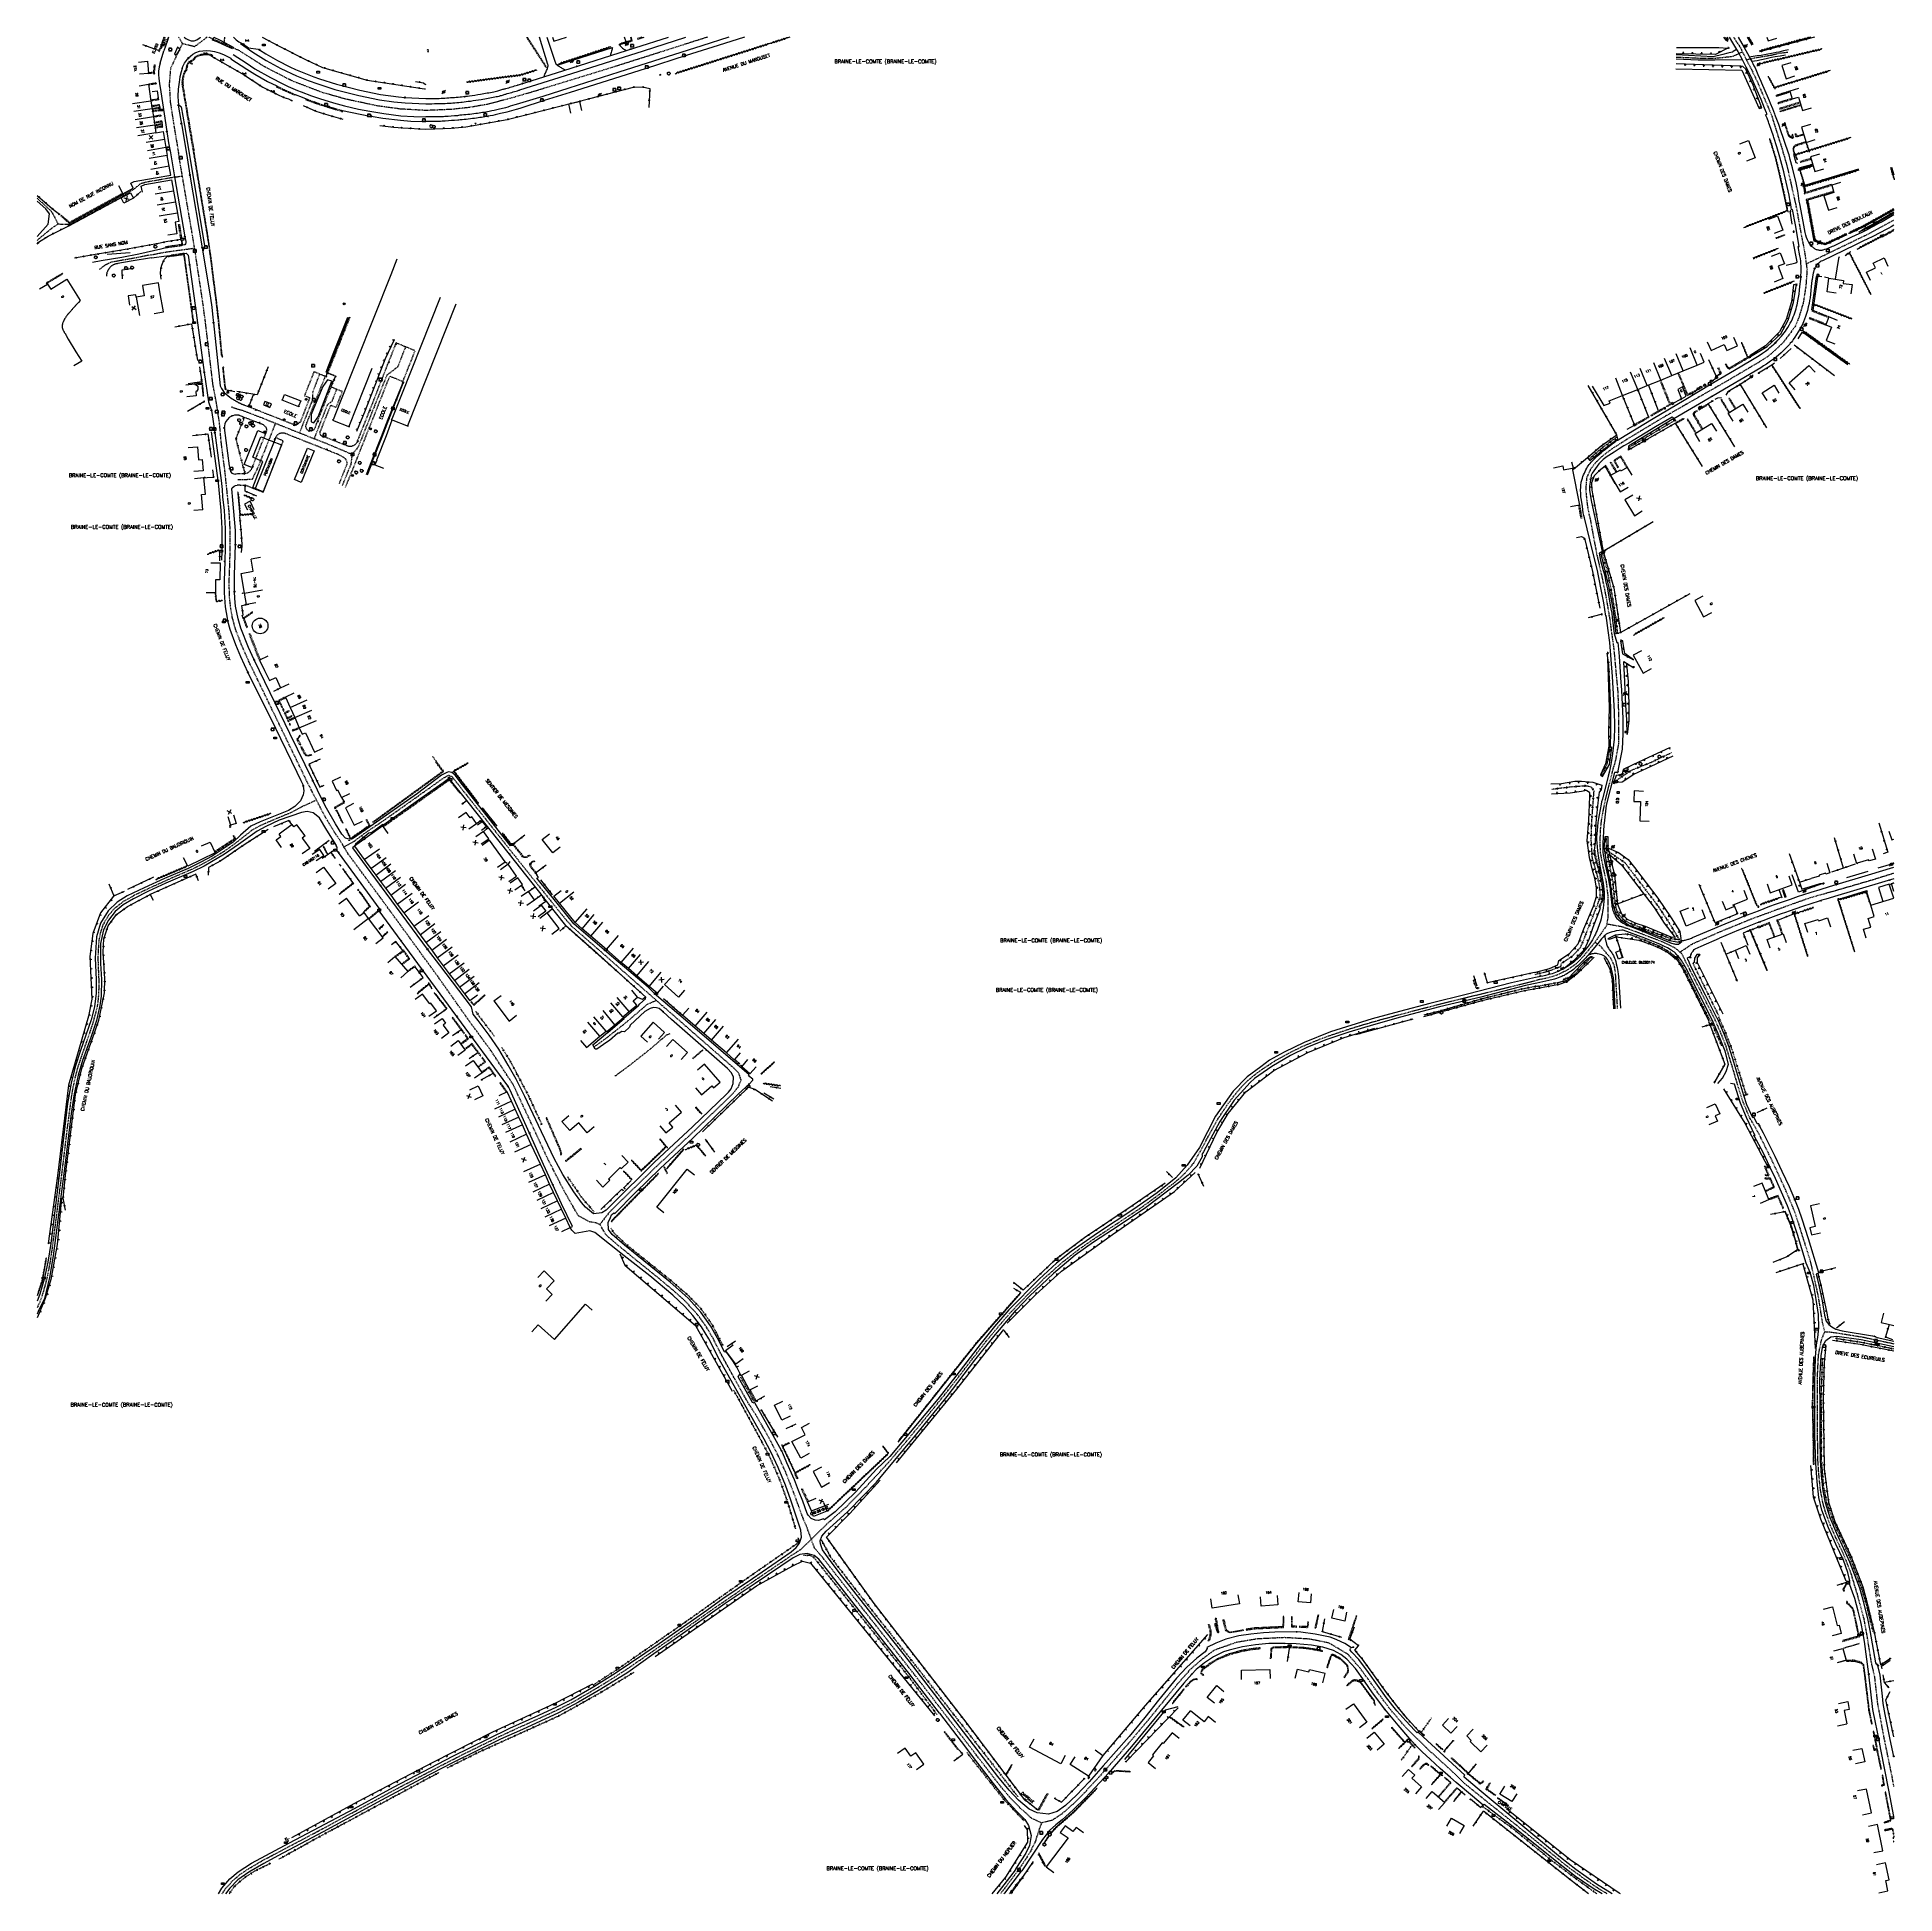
# Model space of a CAD drawing. Header units: millimetres. Extents: x 134000 to 135001, y 143000 to 144000.
import ezdxf
from ezdxf.enums import TextEntityAlignment as Align

# ---------------------------------------------------------------- set-up
doc = ezdxf.new("R2010")
doc.units = ezdxf.units.MM
doc.linetypes.add('DASHED', pattern=[0.75, 0.5, -0.25])
doc.layers.get('0').update_dxf_attribs({"linetype": 'CONTINUOUS'})
for name, color, linetype in [('W0001', 6, 'DASHED'), ('W0008', 7, 'CONTINUOUS'), ('w0100', 7, 'CONTINUOUS'), ('W0105', 7, 'CONTINUOUS'), ('W0112', 1, 'DASHED'), ('W0211', 2, 'CONTINUOUS'), ('W0220', 5, 'DASHED'), ('W0300', 7, 'CONTINUOUS'), ('W0302', 3, 'CONTINUOUS'), ('W0310', 3, 'CONTINUOUS'), ('W0322', 7, 'CONTINUOUS'), ('W0330', 7, 'CONTINUOUS'), ('w0400', 7, 'CONTINUOUS'), ('W0412', 7, 'CONTINUOUS'), ('W0420', 7, 'CONTINUOUS'), ('W0469', 7, 'CONTINUOUS'), ('W0471', 7, 'CONTINUOUS'), ('W0851', 7, 'CONTINUOUS'), ('W0980', 7, 'CONTINUOUS'), ('W0984', 7, 'CONTINUOUS'), ('W0989', 7, 'CONTINUOUS'), ('W0991', 7, 'CONTINUOUS'), ('W1102', 7, 'CONTINUOUS'), ('W1471', 7, 'CONTINUOUS'), ('W1474', 7, 'CONTINUOUS')]:
    doc.layers.add(name, color=color, linetype=linetype)
doc.styles.get("Standard").update_dxf_attribs({"font": 'romans.shx', "width": 0.85})

# ---------------------------------------------------------------- blocks, each defined once
blk = doc.blocks.new('T400')
at = {"color": 0, "linetype": 'ByBlock', "lineweight": -2}
for p, q in [((-0.15, -0.25), (-0.15, 0.3)), ((-0.15, 0.3), (0.15, 0.3)), ((-0.15, 0.15), (0.15, 0.15)), ((-0.15, 0), (0.15, 0)), ((0.15, 0.3), (0.15, -0.25)), ((-0.15, -0.15), (0.15, -0.15)), ((-0.15, -0.25), (-0.15, -0.3)), ((-0.15, -0.3), (0.15, -0.3)), ((0.15, -0.3), (0.15, -0.25))]:
    blk.add_line(p, q, dxfattribs=at)
blk = doc.blocks.new('T420')
for p, q in [((0.7, 0.7), (-0.8, 0.7)), ((-0.8, 0.7), (-0.8, -0.8)), ((0.7, 0.7), (0.7, -0.8)), ((0.7, -0.8), (-0.8, -0.8))]:
    blk.add_line(p, q)
blk.add_ellipse((0, 0), major_axis=(-0.53, 0.53), ratio=1, start_param=3.926991, end_param=10.210176)
blk = doc.blocks.new('T1474')
at = {"color": 0, "linetype": 'Continuous', "flags": 128}
for points in [[(-0.8, -0.5), (-0.8, 0.5)], [(-0.8, 0), (0.7, 0)], [(0.7, 0), (0.7, -0.5), (0.7, 0.5)]]:
    blk.add_lwpolyline(points, dxfattribs=at)
blk = doc.blocks.new('T1471')
at = {"color": 0, "linetype": 'Continuous', "flags": 128}
blk.add_lwpolyline([(-0.75, -0.5), (-0.75, 0.5), (0.75, 0.5), (0.75, -0.5), (-0.75, -0.5)], dxfattribs=at)
blk = doc.blocks.new('t991o')
at = {"color": 0, "linetype": 'Continuous'}
for p, q in [((-1, 1), (1, -1)), ((-1, -1), (1, 1))]:
    blk.add_line(p, q, dxfattribs=at)
blk = doc.blocks.new('t322o')
at = {"color": 0, "linetype": 'Continuous'}
for radius in [0.25, 0.15]:
    blk.add_circle((0, 0), radius, dxfattribs=at)
blk = doc.blocks.new('T300')
for p, q in [((-0.8, 0.5), (-0.9, 0.3)), ((-0.9, 0.3), (-0.9, 0.2)), ((-0.9, 0.2), (-0.7, 0.1)), ((-0.7, 0.6), (-0.8, 0.5)), ((-0.8, -0.1), (-0.7, 0.1)), ((-0.6, 0.7), (-0.7, 0.6)), ((-0.7, 0.1), (-0.7, 0.1)), ((-0.5, 0.7), (-0.6, 0.7)), ((-0.3, 0.6), (-0.5, 0.7)), ((-0.3, 0.6), (-0.2, 0.7)), ((-0.2, 0.6), (-0.3, 0.6)), ((-0.2, 0.7), (-0.1, 0.8)), ((-0.1, 0.8), (0.1, 0.8)), ((0.1, 0.8), (0.2, 0.7)), ((0.2, 0.7), (0.3, 0.6)), ((0.3, 0.6), (0.4, 0.5)), ((0.5, 0.5), (0.3, 0.5)), ((0.4, 0.5), (0.4, 0.5)), ((0.6, 0.4), (0.5, 0.5)), ((0.6, 0.4), (0.7, 0.3)), ((0.7, 0.3), (0.7, 0.2)), ((0.7, 0.2), (0.7, 0.1)), ((0.7, 0.1), (0.7, -0.2)), ((-0.8, -0.2), (-0.8, -0.1)), ((-0.7, -0.3), (-0.8, -0.2)), ((-0.8, -0.2), (-0.8, -0.2)), ((-0.7, -0.4), (-0.7, -0.3)), ((-0.5, -0.5), (-0.7, -0.4)), ((-0.4, -0.5), (-0.5, -0.5)), ((-0.4, -0.5), (-0.3, -0.5)), ((-0.3, -0.5), (-0.3, -0.4)), ((-0.3, -0.6), (-0.3, -0.5)), ((-0.3, -0.5), (-0.3, -0.5)), ((-0.2, -0.7), (-0.3, -0.6)), ((-0.1, -0.8), (-0.2, -0.7)), ((0.1, -0.8), (-0.1, -0.8)), ((0.2, -0.7), (0.1, -0.8)), ((0.3, -0.5), (0.2, -0.5)), ((0.3, -0.6), (0.2, -0.7)), ((0.2, -0.7), (0.2, -0.7)), ((0.5, -0.4), (0.3, -0.5)), ((0.3, -0.5), (0.3, -0.6)), ((0.3, -0.5), (0.3, -0.5)), ((0.6, -0.3), (0.5, -0.4)), ((0.7, -0.2), (0.6, -0.3)), ((0.6, -0.3), (0.6, -0.3))]:
    blk.add_line(p, q)
blk = doc.blocks.new('T471')
for p, q in [((-0.333334, 0.333334), (-0.333334, -0.333334)), ((-0.333334, 0.333334), (0.333334, 0.333334)), ((-0.333334, 0), (0, 0)), ((0.500001, 0.500001), (1.000002, 1.000002)), ((-0.500001, -0.500001), (-1.000002, -1.000002)), ((-0.333334, -0.333334), (0.333334, -0.333334))]:
    blk.add_line(p, q)
blk.add_ellipse((0, 0), major_axis=(0.471405, 0.471405), ratio=1, start_param=5.4977871438, end_param=11.780972451)
blk = doc.blocks.new('t330o')
at = {"color": 0, "linetype": 'Continuous'}
for p, q in [((0.25, -0.25), (-0.25, 0.25)), ((-0.25, -0.25), (0.25, 0.25)), ((-0.25, 0.25), (-0.25, -0.25)), ((0.25, 0.25), (-0.25, 0.25)), ((0.25, -0.25), (0.25, 0.25)), ((-0.25, -0.25), (0.25, -0.25)), ((-0.25, -0.25), (-0.25, -0.25))]:
    blk.add_line(p, q, dxfattribs=at)
blk = doc.blocks.new('t112o')
at = {"color": 0, "linetype": 'Continuous'}
for p, q in [((-0.5, 0.5), (0.5, 0.5)), ((-0.5, -0.5), (-0.5, 0.5)), ((0.5, 0.5), (0.5, -0.5)), ((0.5, -0.5), (-0.5, -0.5))]:
    blk.add_line(p, q, dxfattribs=at)
blk = doc.blocks.new('t211o')
at = {"color": 0, "linetype": 'Continuous'}
for p, q in [((-0.3, 0.5), (-0.3, 0)), ((0, 1), (0, 0)), ((0.3, 0.5), (0.3, 0))]:
    blk.add_line(p, q, dxfattribs=at)
blk = doc.blocks.new('t310o')
at = {"color": 0, "linetype": 'Continuous'}
for centre, start, end in [((-0.5, 0.4), 216.8699, 323.1304), ((0.5, -0.4), 36.8699, 143.1303)]:
    blk.add_arc(centre, 0.625, start, end, dxfattribs=at)
blk = doc.blocks.new('T851')
for p, q in [((-0.2, -0.1), (0, 0.3)), ((0, 0.3), (0.2, -0.1)), ((-0.2, -0.1), (0.2, -0.1))]:
    blk.add_line(p, q)
for major_axis in [(-0.106, 0.106), (-0.0354, 0.0354), (-0.0236, 0.0236)]:
    blk.add_ellipse((0, 0), major_axis=major_axis, ratio=1, start_param=3.926991, end_param=10.210176)
blk = doc.blocks.new('t220o')
at = {"color": 0, "linetype": 'Continuous'}
for p, q in [((-0.25, 0.25), (0.25, 0.25)), ((-0.25, -0.25), (0.25, -0.25))]:
    blk.add_line(p, q, dxfattribs=at)
blk = doc.blocks.new('t105o')
for p, q in [((-0.5, 0), (0.5, 0)), ((0.5, 0), (0.2, 0.1)), ((0.5, 0), (0.2, -0.1))]:
    blk.add_line(p, q)
blk = doc.blocks.new('T412')
for p, q in [((-0.3, 1.2), (0.3, 1.2)), ((-0.3, 1.2), (-0.3, 0.6)), ((-0.3, 0.6), (0.3, 0.6)), ((-0.3, 0.3), (0.3, 0.3)), ((-0.3, -0.3), (-0.3, 0.3)), ((0, 0.9), (0.3, 0.9)), ((0.3, 0.9), (0.3, 0.6)), ((0.3, 0.3), (0.3, -0.3)), ((0.3, -0.3), (-0.3, -0.3))]:
    blk.add_line(p, q)
blk.add_ellipse((0, 0), major_axis=(0.212, 0.212), ratio=1, start_param=5.497787, end_param=11.780972)
blk = doc.blocks.new('T469')
at = {"color": 0, "linetype": 'Continuous', "flags": 128}
for points in [[(-0.4, 0.4), (0.4, -0.4)], [(-0.4, -0.4), (0.4, 0.4)]]:
    blk.add_lwpolyline(points, dxfattribs=at)
at = {"color": 0, "linetype": 'Continuous'}
blk.add_circle((0, 0), 0.5, dxfattribs=at)

msp = doc.modelspace()

# ---------------------------------------------------------------- linework, layer by layer
at = {"layer": 'W0001'}
for p, q in [((134076.2, 144000), (134078.2, 143996.6)), ((134078.2, 143996.6), (134085, 143995)), ((134091.5, 144000), (134085, 143995)), ((134109.1, 143992.6), (134092.4, 144000))]:
    msp.add_line(p, q, dxfattribs=at)
for points in [[(134078.2, 143996.6), (134071.8, 143983.2), (134071.1, 143974.5), (134071.7, 143965), (134073.3, 143954.5), (134076.2, 143937)], [(134100.9, 144000), (134100.5, 143996.4)], [(134209.3, 143960.5), (134195.5, 143961.3), (134183.6, 143962.9), (134166.2, 143966.6), (134153.9, 143970.1), (134137.4, 143976.4), (134122.4, 143984.1), (134109.1, 143992.6)], [(134540.9, 143038.2), (134535.6, 143040.7), (134529.5, 143046.2), (134523.7, 143052.2), (134518.4, 143058.5), (134506.1, 143074.4), (134473.3, 143117.1), (134445.1, 143153), (134423.4, 143180.7), (134418.7, 143186.2), (134414.2, 143198.4), (134412.3, 143202.7), (134410, 143209.2), (134407.3, 143216.5), (134403, 143227.4), (134399.2, 143235.8), (134396, 143242), (134391.9, 143249.6), (134387.6, 143257.1), (134382.7, 143264.8), (134375.7, 143277.3), (134367.8, 143291.7), (134364, 143299.2), (134360.6, 143305.1), (134358, 143308.8), (134355.7, 143311.9), (134353.3, 143314.6), (134348.8, 143319.4), (134343.4, 143324.3), (134335.2, 143331.2), (134323.4, 143340.7), (134311.3, 143350.6), (134306.3, 143355), (134303.1, 143360.5), (134300.8, 143361.4), (134297.5, 143361.9), (134291.4, 143365.3), (134283.8, 143378.6), (134274.5, 143396.9), (134266, 143415.3), (134256.4, 143435.8), (134244.3, 143454.3), (134232.6, 143470.2), (134216, 143493.8), (134186.8, 143533.9), (134167, 143560.8), (134163.4, 143567), (134160.2, 143571.7), (134155.1, 143580.1), (134145.8, 143598.1), (134124, 143643.1), (134114.4, 143662.9), (134110.1, 143672.6), (134106.9, 143681), (134105.2, 143687.1), (134104.3, 143692.2), (134103.7, 143697.4), (134103.5, 143702.9), (134103.5, 143708.9), (134103.8, 143717.3), (134104, 143724.8), (134104, 143732.9), (134103.8, 143738.1), (134103.4, 143744.7), (134102.3, 143755.3), (134101.1, 143766.7), (134099.2, 143781.2), (134098.2, 143792.4), (134096.5, 143803.4), (134094.7, 143812.9), (134092.1, 143834.5), (134090.6, 143846.9), (134089.3, 143856.6), (134085.4, 143882.5), (134084.1, 143890.7), (134076.2, 143937)], [(134000, 143890.5), (134001.4, 143891.8), (134007.5, 143896.8), (134011.3, 143899.4), (134017.5, 143899.2), (134031.5, 143906.9), (134046.5, 143915.1), (134052, 143918.1), (134056, 143921.3), (134059.1, 143922.1), (134072.1, 143924.4), (134078.2, 143925.2)], [(134000, 143913.2), (134005.3, 143908.5), (134007.8, 143906), (134011.3, 143899.4)], [(134165.2, 143563.9), (134170.8, 143567), (134177.5, 143572), (134185.3, 143577.2), (134218.2, 143600.5), (134220.2, 143601.8), (134221.7, 143602.5), (134223.5, 143601.7), (134224.5, 143600.4), (134229.7, 143593.8), (134253.7, 143563.5), (134267.8, 143545.8), (134284.2, 143525.4), (134288, 143521), (134295.3, 143514.7), (134309.7, 143502.1), (134329.4, 143484.8), (134337.6, 143477.6), (134365.2, 143453.5), (134375.3, 143444.7), (134377.7, 143442.1), (134379, 143438.3), (134377.5, 143434.5), (134375, 143431.4), (134372.2, 143428.5), (134350.9, 143408.1), (134330.3, 143388.7), (134308.9, 143367.9), (134306.2, 143364.7), (134303.1, 143360.5)], [(134150.5, 143589.1), (134142.9, 143585.6), (134136.5, 143582.2), (134130.3, 143579.7), (134121.4, 143575.9), (134115.7, 143572.9), (134111.6, 143569.6), (134106.2, 143565.4), (134100.3, 143561.2), (134095.2, 143558.1), (134090.6, 143555.5), (134085.1, 143552.6), (134079, 143549.9), (134073.4, 143547.5), (134060.8, 143541.8), (134052.4, 143537.8), (134046.4, 143534.4), (134041.4, 143530.5), (134038.3, 143526.8), (134035.4, 143521.9), (134034.1, 143517.7), (134033.2, 143513.4), (134032.9, 143508.8), (134032.7, 143503.8), (134032.9, 143498.4), (134033.2, 143491.7), (134033.1, 143485), (134032.7, 143480.7), (134032.3, 143477.8), (134031.1, 143473), (134030, 143469.1), (134027.4, 143461.3), (134024.2, 143452.2), (134021.9, 143445.4), (134020.6, 143440.5), (134019.5, 143435.6), (134018.6, 143430.9), (134016, 143411.4), (134013.7, 143392.2), (134011.1, 143371.5), (134009, 143355), (134007.8, 143346.1), (134006.8, 143339.5), (134005.5, 143332.9), (134004.2, 143327.4), (134002.7, 143322.3), (134001.4, 143318.7), (134000, 143315.6)], [(134385.9, 143168.4), (134407.2, 143182.9), (134411.7, 143185.8), (134425.3, 143199.2), (134436, 143208.6), (134446.3, 143219.1), (134458.3, 143232.1), (134468.5, 143244.1), (134481.2, 143259.5), (134490.5, 143271), (134497.7, 143280.3), (134505.7, 143290.7), (134511.1, 143297.6), (134517.5, 143305.3), (134524.9, 143313.9), (134533.5, 143322.8), (134542.7, 143331.8), (134552.2, 143340.2), (134560.8, 143346.9), (134570.4, 143353.6), (134580.9, 143360.5), (134594.6, 143369.6), (134604, 143376.5), (134613.7, 143384), (134618.4, 143388.4), (134622.9, 143393.6), (134626.3, 143399.7), (134631, 143408.4), (134635.9, 143417.3), (134641.4, 143425.6), (134646.5, 143432.2), (134651.1, 143437.2), (134655.5, 143441), (134660.8, 143444.8), (134665.9, 143448.2), (134674.1, 143452.8), (134681.6, 143456.5), (134692.2, 143460.9), (134703.3, 143464.7), (134712.4, 143467.6), (134725.3, 143471.3), (134745.8, 143476.8), (134775.2, 143484.1), (134807.3, 143492)], [(134299.9, 143456.1), (134306.9, 143461.2), (134317.8, 143469.8), (134328.7, 143479.2), (134333.5, 143481.2)], [(134311.1, 143440.4), (134318.5, 143445.8), (134330.1, 143454.9), (134339, 143462.6), (134340.9, 143463.4)], [(135000, 143057.9), (134999, 143063.3), (134994.5, 143085.2), (134991.3, 143102.6), (134989.7, 143116.8), (134987.8, 143125.1), (134985.7, 143138.4), (134983.9, 143148.2), (134980.3, 143161.4), (134976.6, 143173.6), (134972.9, 143182.9), (134968.8, 143191.6), (134965.9, 143198.2), (134962.9, 143206.3), (134961.6, 143211.4), (134960.6, 143216.7), (134960, 143221.8), (134959.5, 143227.1), (134959.1, 143233.2), (134959, 143240.2), (134958.8, 143251.5), (134958.8, 143265.3), (134958.9, 143280.3), (134959.4, 143290.5), (134961.1, 143298.7), (134962.8, 143302.8), (134961.6, 143307.6), (134960.8, 143312.6), (134959.4, 143321.5), (134957, 143332.4), (134955.1, 143340.7), (134951, 143353.7), (134946.7, 143367.1), (134941.6, 143379.3), (134934.4, 143394.9), (134926.8, 143410.3), (134924.6, 143414.2), (134922.5, 143417.6), (134918.6, 143426.9), (134915.8, 143435.9), (134912.2, 143448), (134909.6, 143456.4), (134906.4, 143464.6), (134903.4, 143471.4)], [(134962.8, 143302.8), (134966, 143302.6), (134970.6, 143301.9), (134982.7, 143300), (134992.9, 143297.8), (135000, 143296.3)], [(134099.6, 143000), (134101.5, 143002.9), (134105.4, 143007.1), (134109, 143010.3), (134114.5, 143013.9), (134121.3, 143017.9), (134137.2, 143026.3), (134147.4, 143031.7), (134159.6, 143038.2), (134172.2, 143045), (134184.2, 143051.5), (134196.5, 143058.1), (134209.2, 143064.7), (134220.1, 143070.4), (134229.5, 143075.2), (134239.3, 143080), (134248.9, 143084.7), (134258.5, 143089.2), (134268.6, 143093.7), (134280, 143099), (134288, 143103), (134301.4, 143110.8), (134310.5, 143116.4), (134318.3, 143121.5), (134329.9, 143129.5), (134345.7, 143140.5), (134365.9, 143154.7), (134385.9, 143168.4)], [(134845.6, 143000), (134840.9, 143002.8), (134833.8, 143007.7), (134824.7, 143014.3), (134808.5, 143027.4), (134793.7, 143039.4), (134780.9, 143049.6), (134768.9, 143059.3), (134762.5, 143065.6), (134748, 143078.8), (134736.3, 143090.5), (134728.4, 143099.8), (134722.5, 143107.7), (134716.9, 143115.5), (134712.4, 143121.7), (134706.1, 143128.9), (134695.8, 143135.1), (134685.3, 143137.2), (134671.6, 143138), (134657.3, 143137.3), (134645.8, 143135.4), (134633.9, 143131.2), (134626.6, 143125.7), (134621, 143120.8), (134614.2, 143113.1), (134607.2, 143104.5), (134599, 143094.4), (134588.8, 143082.2), (134578, 143069.8), (134571.7, 143062.7), (134563.8, 143054.2), (134558.3, 143048.7), (134551.8, 143043), (134546.8, 143039.7), (134540.9, 143038.2), (134538.9, 143032.5), (134537.6, 143028.3), (134535.1, 143023.1), (134532, 143018), (134527.2, 143011.1), (134522, 143004.2), (134518.8, 143000)]]:
    msp.add_lwpolyline(points, dxfattribs=at)
at = {"layer": 'W0001', "flags": 128}
for points in [[(134361, 144000), (134310.1, 143983.8), (134266.1, 143970.3), (134253.6, 143966.7), (134242.4, 143963.8), (134232.7, 143962.1), (134223.5, 143961.1), (134214.5, 143960.7), (134209.3, 143960.5)], [(134913.6, 144000), (134917.4, 143994.2), (134920.1, 143988.7), (134923.4, 143982.3), (134926.6, 143975.6), (134930.6, 143966.1), (134934.1, 143957.9), (134936.7, 143949.5), (134939.6, 143940.4), (134942.4, 143930.7), (134944.5, 143921.3), (134947.4, 143908.5), (134949.7, 143895.5), (134951.9, 143884.2), (134953.2, 143874.7), (134952.6, 143866.2), (134951.2, 143857), (134949, 143849.6), (134947, 143844.5), (134943.9, 143840.2), (134940.4, 143835.6), (134937.5, 143832.7), (134932.1, 143828), (134927.4, 143825), (134908.2, 143813.7), (134874.8, 143794.6), (134856.9, 143783.8), (134847.9, 143778.1), (134843.4, 143774.7), (134839.6, 143771.2), (134836.7, 143767.4), (134834.5, 143762.7), (134834, 143756.5), (134834.5, 143750.9), (134835.1, 143746.2), (134836.5, 143740), (134838.3, 143730.2), (134839.9, 143721.6), (134842.1, 143712.1), (134843.8, 143704.2), (134845, 143698), (134847, 143686.2), (134847.8, 143680), (134849.2, 143670), (134850.1, 143659.9), (134851.3, 143647.1), (134851.6, 143637.7), (134851.7, 143630.3), (134851.7, 143624.2), (134851.6, 143619.2), (134850.8, 143614.7), (134849.9, 143610), (134848.3, 143604.5), (134846.6, 143597.7), (134844.7, 143590.2), (134843.4, 143583.9), (134842.4, 143578.5), (134841.8, 143572.8), (134841.6, 143566.1), (134841.8, 143561), (134842.5, 143556.8), (134843.7, 143551.2), (134845, 143545.1), (134845.9, 143537.5), (134846, 143531.1), (134846, 143526.1), (134845.1, 143521.3), (134841.8, 143516.5), (134838.3, 143511.7), (134832.7, 143504.9), (134828.8, 143500.8), (134824, 143497.5), (134818.8, 143494.9), (134813.7, 143493.3), (134807.3, 143492)], [(134882.7, 143989.3), (134898.1, 143988.6), (134902.3, 143988.6), (134906.7, 143989), (134913.3, 143989.7), (134918.4, 143992.1)], [(134942.9, 143991.8), (134938.3, 143991.2), (134934.6, 143990.3), (134929.4, 143989.4), (134925, 143988.7), (134920.6, 143987.7)], [(134952.8, 143877.9), (134986.6, 143894.2), (135000, 143901.5)], [(134033.6, 143875), (134036.5, 143877.2), (134038.5, 143878.3), (134040, 143878.9), (134044.8, 143879.8), (134049.4, 143880.6), (134054.3, 143881.5), (134059.2, 143882.5), (134062.5, 143883), (134069.3, 143884.3), (134084.8, 143886.4)], [(134198.4, 143833.2), (134194.1, 143822.3), (134188.3, 143817.9), (134181.9, 143801.9), (134174.6, 143783.5), (134172.8, 143779.1), (134169.6, 143775.2), (134168.9, 143769.8), (134164.3, 143758.5)], [(134152.1, 143818.5), (134148.4, 143809), (134148.2, 143804.4), (134141.2, 143786.8)], [(134161.3, 143810.4), (134158.8, 143803.9), (134156.3, 143802), (134149.1, 143783.7)], [(134169.6, 143775.2), (134164.8, 143777.3), (134156.2, 143780.9), (134137.2, 143788.4), (134121.5, 143794.7), (134110.6, 143798.9), (134106.6, 143800), (134104.5, 143800.8)], [(134108.1, 143761.7), (134111, 143761.8), (134115.9, 143761.9), (134119, 143768.3), (134128.4, 143791.9)], [(134884.8, 143507.2), (134891.5, 143511.7), (134905.9, 143518), (134923.2, 143525.1), (134940.7, 143531.5), (134954.7, 143536.5), (134972.7, 143541.6), (134988.5, 143546.2), (135000, 143549.8)], [(134903.4, 143471.4), (134885.7, 143506.4), (134882.2, 143509.4), (134876.7, 143512.1), (134871.1, 143514.3), (134860.6, 143518.3), (134854, 143520.7), (134845.3, 143522.3)], [(134851.2, 143476.9), (134850.4, 143489.8), (134850.1, 143495.7), (134849.4, 143500), (134847.5, 143503.9), (134844.4, 143507.6), (134842.2, 143510.2), (134838.9, 143512.6)]]:
    msp.add_lwpolyline(points, dxfattribs=at)
at = {"layer": 'W0008'}
for p, q in [((134066.3, 143986), (134068.3, 143992.6)), ((134078.1, 143983.2), (134078.5, 143984.2)), ((134105.4, 143750.7), (134104.8, 143756.7)), ((134109.4, 143758.7), (134107.7, 143758.7)), ((134372.3, 143431.8), (134371.2, 143430.7))]:
    msp.add_line(p, q, dxfattribs=at)
for points in [[(134070.8, 144000), (134070.7, 144000), (134070, 143997.7), (134068.3, 143992.6)], [(134074, 143990.8), (134074.9, 143990.3), (134077.1, 143993.4), (134075.5, 143994.6), (134074, 143990.8)], [(134078.5, 143984.2), (134079.3, 143985.9), (134080.4, 143987.4), (134081.5, 143988.8), (134082.6, 143989.8), (134083.9, 143990.9), (134085.5, 143991.8), (134087.4, 143992.4), (134089.3, 143992.7), (134091.2, 143992.8), (134093.3, 143992.7), (134095.6, 143992.2), (134098, 143991.6), (134100.3, 143990.7), (134102.5, 143989.6), (134104.4, 143988.6), (134104.3, 143988.4), (134112.9, 143982.8), (134117.2, 143980.1), (134124.1, 143976.2), (134129, 143973.7)], [(134079.2, 144000), (134080.1, 143999.2), (134081.5, 143998.5), (134083, 143998.1), (134084.5, 143998.1), (134086, 143998.5), (134087.3, 143999.4), (134087.9, 143999.9)], [(134087.9, 143999.9), (134087.9, 144000)], [(134095.2, 144000), (134098.5, 143998.4), (134103.2, 143995.9), (134105.6, 143994.6), (134105.2, 143993.7), (134102, 143995.1), (134096.9, 143997.4), (134094.4, 143998.4), (134095.2, 144000)], [(134105.8, 144000), (134107.2, 143998.6), (134108.6, 143997.5), (134110.5, 143996.6), (134111.1, 143996.2), (134113.9, 143994.2), (134119.1, 143993.6), (134119.8, 143993.1), (134123.1, 143991), (134129.4, 143987.4), (134136.1, 143984), (134139.1, 143982.6), (134149.1, 143978.7), (134152.1, 143977.6), (134161.3, 143974.6), (134173.7, 143971.4), (134185, 143969.2), (134194.6, 143967.8), (134198.1, 143967.5), (134209.3, 143966.9)], [(134109.6, 143996.5), (134116.2, 143992), (134123.3, 143987.5), (134131.3, 143983.2), (134139.6, 143979.2), (134146, 143976.6), (134151.2, 143974.8), (134160.4, 143971.8), (134173.2, 143968.6), (134184.3, 143966.3), (134192.1, 143965.2), (134198.2, 143964.6), (134209.3, 143964)], [(134911.2, 144000), (134913, 143997), (134915.2, 143993.4), (134915.9, 143992.2), (134918.2, 143988), (134920.2, 143984.1), (134922.2, 143980.2), (134923.4, 143977.6), (134924.6, 143975.1), (134925.5, 143973.1), (134928.3, 143966.6), (134930.2, 143962), (134931.2, 143959.4), (134931.3, 143959), (134931.4, 143958.6), (134931.4, 143958.4), (134931.4, 143958.2), (134931.4, 143958.2), (134931.3, 143958.1), (134931.1, 143958.1), (134930.9, 143958)], [(134916.1, 144000), (134919.3, 143994.5), (134921.1, 143991.2), (134923, 143987.8), (134923.5, 143986.8), (134924, 143985.8), (134924.6, 143984.6), (134925.2, 143983.4), (134926.7, 143979.9), (134928.3, 143976.3), (134928.7, 143975.4), (134932.3, 143967.2), (134932.9, 143965.8), (134933.4, 143964.4), (134934.6, 143961.6), (134935.7, 143958.7)], [(134066.3, 143986), (134065.8, 143984.1), (134065.3, 143981.6), (134065.3, 143979.9), (134065.5, 143977.7), (134065.9, 143975), (134066.6, 143970.6), (134068.4, 143958.7), (134069.8, 143949.2), (134070.8, 143943.1), (134071.8, 143937.7), (134072, 143936.6)], [(134078.1, 143983.2), (134077.5, 143981.3), (134076.9, 143978.7), (134076.4, 143975.8), (134076, 143972), (134075.8, 143968.3), (134075.9, 143965.3), (134076.1, 143963.7), (134077.6, 143962.4), (134079.3, 143952.4), (134081.9, 143937.5)], [(134105.5, 143990.7), (134112.5, 143986.1), (134117.2, 143983), (134125.7, 143978.2), (134132.3, 143974.9), (134135.2, 143973.5), (134140.3, 143971.3), (134142.2, 143970.5), (134147.8, 143968.4), (134152.1, 143967), (134159.6, 143964.6), (134165.6, 143963), (134173, 143961.3), (134179.1, 143960.1), (134186.7, 143958.8), (134195.8, 143957.7), (134202.8, 143957.2), (134209.3, 143957)], [(134075.9, 143963.8), (134076, 143963.4), (134077.4, 143955.1), (134077.7, 143953.4), (134080.4, 143937.3)], [(134138.9, 143969.1), (134142.7, 143967.6), (134144.8, 143966.8)], [(134164.5, 143960.5), (134179.2, 143957.5), (134179.9, 143957.4), (134186.2, 143956.4), (134195.7, 143955.2), (134201.2, 143954.8), (134207.3, 143954.5), (134209.3, 143954.5)], [(134901.6, 143813.3), (134914.1, 143820.6), (134922.9, 143825.8), (134923.9, 143826.4), (134926.6, 143828), (134927.9, 143828.9), (134929.3, 143829.8), (134930.8, 143830.9), (134932.3, 143832), (134933.2, 143832.8), (134934.1, 143833.5), (134935.3, 143834.6), (134936.5, 143835.7), (134937.5, 143836.8), (134939.5, 143839), (134940.2, 143839.8), (134940.9, 143840.7), (134941.6, 143841.6), (134942.2, 143842.5), (134942.9, 143843.6), (134943.6, 143844.8), (134944.2, 143845.9), (134944.8, 143847.1), (134945.3, 143848.2), (134945.8, 143849.3), (134946.3, 143850.4), (134946.7, 143851.6), (134947, 143852.6), (134947.3, 143853.7), (134947.6, 143854.8), (134947.9, 143855.9), (134948.4, 143858.8), (134948.9, 143861.6), (134949.2, 143863.7), (134949.4, 143865.7), (134949.8, 143869.6), (134949.9, 143871.7), (134950, 143873.4), (134950, 143875), (134950, 143875.9), (134950, 143876.8), (134949.9, 143878), (134949.8, 143879.3), (134949.6, 143880.7), (134949.3, 143882.2), (134948.4, 143887.2), (134948.9, 143887.3), (134947, 143899), (134945.4, 143907.1), (134944.9, 143907), (134944.4, 143909.8), (134943.9, 143912.6), (134943.7, 143913.7), (134943.5, 143914.9), (134940.9, 143926.5), (134940.7, 143927.5), (134939.6, 143931.4), (134938.5, 143935.3), (134936.9, 143940.9), (134935.3, 143945.9), (134935.1, 143946.6), (134933, 143952.8), (134932.7, 143953.6), (134932.4, 143954.4), (134931.7, 143956.3), (134930.9, 143958.1)], [(134977.2, 143892.2), (134967.4, 143887.5), (134966.8, 143887.3), (134964.4, 143886.2), (134964, 143886), (134963.5, 143885.8), (134962.7, 143885.6), (134961.8, 143885.3), (134961.5, 143885.2), (134961.1, 143885.1), (134960.8, 143885.1), (134960.5, 143885.1), (134960, 143885.1), (134959.6, 143885.2), (134959.2, 143885.3), (134958.7, 143885.4), (134958.3, 143885.5), (134957.9, 143885.7), (134957.6, 143885.9), (134957.2, 143886.1), (134956.8, 143886.4), (134956.4, 143886.8), (134956, 143887.1), (134955.6, 143887.5), (134954.9, 143888.5), (134954.2, 143889.4), (134954, 143889.8), (134953.8, 143890.1), (134953.6, 143890.5), (134953.4, 143890.8), (134953, 143892.1), (134952.6, 143893.3), (134952.4, 143894), (134952.2, 143894.7), (134951.2, 143900.7), (134949.3, 143910.3), (134949, 143911.7), (134948.8, 143913.1), (134948.6, 143914.6), (134948.4, 143916), (134948.2, 143917), (134948.1, 143917.9), (134947.9, 143918.8), (134947.7, 143919.7), (134947.3, 143921.6), (134945.3, 143929.6), (134944.1, 143934.1), (134943.5, 143936.6), (134943.2, 143937.6), (134938.8, 143950.7), (134938.4, 143951.8), (134938, 143952.9), (134936.9, 143955.7), (134935.8, 143958.4)], [(134072, 143936.6), (134074, 143924.7), (134079.6, 143892.5), (134080, 143889.9), (134080.1, 143889.3), (134079.9, 143888.6), (134079.5, 143888.1), (134079.4, 143888.1), (134078.4, 143887.9)], [(134080.4, 143937.3), (134082.3, 143925.7), (134088.9, 143886.6), (134093.4, 143859.4), (134094.1, 143854.5), (134094.7, 143849), (134095, 143846.2), (134098.6, 143812.2), (134099.2, 143810.8), (134100.7, 143808.7), (134103.7, 143806.1), (134104.3, 143805.7), (134104.3, 143805.7), (134104.3, 143805.7)], [(134081.9, 143937.5), (134090.2, 143887.6), (134089.3, 143884.6)], [(135000, 143898.7), (134998.6, 143897.9), (134997.2, 143897.1), (134996.2, 143896.6), (134992.5, 143894.6), (134988.7, 143892.7), (134987.9, 143892.3), (134986.3, 143891.5), (134982.9, 143889.9), (134979, 143888), (134961.5, 143879.6), (134960.9, 143879.3), (134960.3, 143878.9), (134959.6, 143878.3), (134958.9, 143877.7), (134958.6, 143877.3), (134958.3, 143877), (134958, 143876.7), (134957.8, 143876.3), (134957.6, 143876), (134957.4, 143875.7), (134957.3, 143875.4), (134957.2, 143875.1), (134956.9, 143874.3), (134956.7, 143873.5), (134956.5, 143872.8), (134956.3, 143872), (134955.9, 143869.5), (134955.8, 143869), (134955.5, 143865.7), (134955.3, 143863.6), (134954.9, 143859.6), (134954.6, 143858.1), (134954.4, 143856.6), (134953.9, 143854.7), (134953.4, 143852.7), (134953, 143851.1), (134952.4, 143849.5), (134951.9, 143848.1), (134951.3, 143846.7), (134950.9, 143845.8), (134950.5, 143844.9), (134949.9, 143843.8), (134949.3, 143842.7), (134948.5, 143841.2), (134947.6, 143839.8), (134946.7, 143838.4), (134945.8, 143837.1), (134945.3, 143836.4), (134944.8, 143835.7), (134944.2, 143835.1), (134943.7, 143834.5), (134943, 143833.7), (134942.2, 143832.9), (134941.5, 143832.1), (134940.7, 143831.4), (134939.3, 143830), (134937.8, 143828.7), (134936.7, 143827.8), (134935.6, 143826.9), (134933.5, 143825.4), (134931.4, 143823.9), (134929.8, 143822.9), (134928.3, 143821.9), (134902.7, 143806.9), (134881.4, 143794.5), (134881.2, 143795), (134880.6, 143795.3), (134871.6, 143790.1), (134857.2, 143781.4), (134854.6, 143779.9), (134852.1, 143778.3), (134849.3, 143776.5), (134846.4, 143774.6), (134845.6, 143774.1), (134844.9, 143773.6), (134844.2, 143773.1), (134843.5, 143772.5), (134843.1, 143772.2), (134842.7, 143771.8), (134842.3, 143771.5), (134841.9, 143771.1), (134841.5, 143770.6), (134841.1, 143770.2), (134840.2, 143768.9), (134839.3, 143767.7), (134838.4, 143766.4), (134837.5, 143765.1), (134837.3, 143764.8), (134837.2, 143764.4), (134837, 143764.1), (134837, 143763.8), (134836.7, 143762.7), (134836.5, 143761.5), (134836.4, 143760.4), (134836.3, 143759.3), (134836.1, 143758.2), (134836, 143757.1), (134836, 143756.8), (134836, 143756.5), (134836, 143756.2), (134836.1, 143755.9), (134837.2, 143749.6), (134842.8, 143723), (134841.2, 143722.1), (134842, 143718.2), (134843.5, 143712.8), (134843.9, 143711.1), (134844.3, 143709.5), (134844.9, 143706.5), (134845.6, 143703.5), (134845.7, 143702.8), (134847.6, 143692), (134848, 143689.7), (134848.3, 143687.3), (134849.3, 143678.8), (134850.8, 143673.9), (134851.3, 143673.9)], [(134079.2, 143883.5), (134080.2, 143883.6), (134080.8, 143883.2), (134081.3, 143882.5), (134082.1, 143877.3), (134085.2, 143854.3), (134090, 143819.4), (134092.2, 143803.5), (134093.8, 143799.4), (134094.1, 143797.8), (134095.7, 143786.9), (134099.1, 143761.2), (134099.6, 143756.3), (134099.9, 143752.4)], [(134844.9, 143688.1), (134843.7, 143695.4), (134843, 143699), (134840.5, 143711.7), (134840.5, 143712), (134837.6, 143723.4), (134833.3, 143741.1), (134833, 143742.4), (134832.7, 143743.8), (134832.2, 143747.2), (134831.7, 143750.6), (134831.4, 143752.4), (134831.3, 143754.3), (134831.2, 143756), (134831.3, 143757.7), (134831.3, 143758.4), (134831.4, 143759.1), (134831.5, 143759.8), (134831.6, 143760.4), (134831.9, 143761.4), (134832.2, 143762.4), (134832.5, 143763.3), (134832.9, 143764.3), (134833.3, 143765.2), (134833.7, 143766.1), (134834.1, 143767), (134834.6, 143767.9), (134835, 143768.6), (134835.4, 143769.2), (134835.9, 143769.8), (134836.4, 143770.4), (134837, 143771.1), (134837.6, 143771.8), (134838.3, 143772.5), (134838.9, 143773.1), (134839.7, 143773.9), (134840.6, 143774.6), (134841.4, 143775.4), (134842.3, 143776.1), (134843.9, 143777.5), (134845.6, 143778.8), (134847.3, 143780.2), (134849, 143781.5), (134849.8, 143782), (134850.5, 143782.5), (134851.3, 143783), (134852.1, 143783.5), (134870.3, 143794.6), (134887, 143804.5), (134901.6, 143813.3)], [(134104.7, 143795.9), (134104.7, 143795.9), (134104.7, 143795.9), (134104.7, 143795.9), (134104.7, 143795.9), (134103.5, 143795.2), (134101.6, 143793), (134101, 143791.7), (134100.8, 143789.6), (134103.5, 143769.2), (134103.7, 143767.6), (134104.1, 143766.1), (134104.8, 143765.2), (134106, 143764.8), (134106.9, 143764.7)], [(134093.8, 143787.4), (134097.4, 143760), (134098.2, 143752.5)], [(134099.9, 143752.4), (134100.8, 143745.1), (134101.2, 143735.3), (134101.2, 143725.1), (134101, 143717.6), (134100.7, 143707.2), (134100.7, 143700.7), (134101.2, 143693.1), (134102.3, 143687.1), (134102.6, 143685.7), (134103.8, 143681.1), (134106.8, 143672.8), (134109.5, 143666.4), (134113.5, 143657.8), (134128.2, 143628.1), (134139.9, 143604.2), (134142.1, 143599.7), (134143.2, 143597.1), (134143.3, 143596.6), (134143.7, 143594.1), (134143.3, 143592), (134141.8, 143588.6), (134138.8, 143585.7), (134135.4, 143583.5), (134120.1, 143577.3), (134115, 143575), (134109.5, 143570.2), (134105.6, 143566.5), (134099.7, 143562.4), (134094.2, 143558.9), (134088.2, 143555.6), (134081.4, 143552.3), (134068.6, 143546.8), (134057.7, 143541.9), (134048.5, 143537.5), (134043.1, 143534.2), (134038.3, 143529.5), (134034.2, 143522.8), (134032, 143515.5), (134031.3, 143503.9), (134031.8, 143492.5), (134031.8, 143485.1), (134030.8, 143477.7), (134029.1, 143470.7), (134023.4, 143454.2), (134020.5, 143445.5), (134018.3, 143436.6), (134016.4, 143425.7), (134012, 143388.6), (134007.3, 143350.2), (134005.8, 143340.3), (134003.8, 143331), (134001.4, 143322.9), (134000, 143319.2)], [(134098.2, 143752.5), (134099, 143745.1), (134099.5, 143735.4), (134099.5, 143729.1), (134099.4, 143723.2), (134099.3, 143718.3)], [(134104.8, 143756.7), (134105.1, 143757.3), (134106.1, 143758.1), (134106.9, 143758.6), (134107.7, 143758.7)], [(134256, 143565.2), (134255, 143564.5), (134229.1, 143597.3), (134225.1, 143602.6), (134223.3, 143604), (134221.5, 143604.3), (134220.6, 143604), (134217.7, 143602.5), (134204.8, 143592.6), (134179.1, 143574.7), (134169.8, 143568.2), (134168.8, 143568.1), (134167.3, 143568.2), (134166, 143568.6), (134164.1, 143570.8), (134160.6, 143576.3), (134155.9, 143584.7), (134153.5, 143589.2), (134148.4, 143599.6), (134136.1, 143624.9), (134128.3, 143641), (134116.9, 143664.6), (134113.9, 143671.2), (134109.7, 143681.6), (134108.2, 143686.8), (134106.9, 143693.5), (134106.4, 143697.7), (134106.3, 143701.4), (134106.3, 143710.3), (134106.7, 143721.2), (134106.8, 143726.7), (134106.8, 143734.3), (134105.4, 143750.7)], [(134844.9, 143688.5), (134846, 143680.5), (134846.8, 143674), (134848.2, 143655.7), (134849.3, 143636.8), (134849.4, 143634.3), (134849.5, 143631.8), (134849.5, 143629), (134849.5, 143626.2), (134849.4, 143624.1), (134849.3, 143621.9), (134849, 143618.8), (134848.7, 143615.7), (134848.3, 143613), (134847.9, 143610.4), (134847.8, 143609.3), (134847.5, 143608.2), (134846.8, 143604.6), (134846.1, 143601.9), (134843, 143589.5), (134842.6, 143588.2), (134842.3, 143586.9), (134841.8, 143584.1), (134841.2, 143581.2), (134840.9, 143579.2), (134840.6, 143577.1), (134840.3, 143574.9), (134840.1, 143572.8), (134840, 143571), (134839.9, 143569.3), (134839.9, 143567.7), (134840, 143566.1), (134840.1, 143564), (134840.3, 143561.8), (134840.5, 143560.5), (134840.7, 143559.1), (134841.7, 143553.5), (134843.4, 143544.4), (134843.6, 143542.8), (134843.8, 143541.2), (134843.9, 143539.7), (134844, 143538.1), (134844, 143537.2), (134843.9, 143536.2), (134843.8, 143534.5), (134843.6, 143532.7), (134843.4, 143530.9), (134843.1, 143529.1), (134842.9, 143527.7), (134842.6, 143526.4), (134842.3, 143525.1), (134842, 143523.9), (134841.3, 143521.9), (134840.6, 143520), (134840.1, 143518.9), (134839.7, 143517.9), (134839.3, 143516.9), (134838.8, 143515.9), (134838.4, 143515.2), (134838.1, 143514.5), (134837.7, 143513.9), (134837.3, 143513.2), (134836.6, 143512.2), (134835.9, 143511.2), (134834.8, 143509.7), (134833.6, 143508.2), (134832.1, 143506.4), (134830.6, 143504.7), (134829.6, 143503.6), (134828.6, 143502.7), (134828, 143502.2), (134827.5, 143501.7), (134826.9, 143501.3), (134826.4, 143500.9), (134825.5, 143500.3), (134824.7, 143499.8), (134823.9, 143499.3), (134823, 143498.7), (134821.6, 143497.9), (134820.5, 143497.4), (134819.4, 143496.8), (134818.6, 143496.5), (134817.8, 143496.2), (134816.9, 143495.9), (134816, 143495.6), (134815.1, 143495.3), (134813.7, 143495), (134812.4, 143494.6), (134811, 143494.3), (134809.6, 143494), (134807, 143493.5)], [(134851.3, 143674), (134851.8, 143668.6), (134852, 143666.4), (134852.8, 143655.5), (134852.8, 143654.9), (134853.3, 143648.3), (134853.7, 143640.6), (134853.8, 143636.9), (134854, 143632.9), (134854, 143631.2), (134854, 143625.8), (134854, 143624.8), (134853.6, 143616.6), (134851.1, 143603.9), (134849.6, 143604), (134845.1, 143586.4), (134843.9, 143576.6), (134843.8, 143575.8), (134843.6, 143572.3), (134843.4, 143568.7), (134843.3, 143566.2), (134843.2, 143563.6), (134843.2, 143562.8), (134843.2, 143561.9), (134843.3, 143560.9), (134843.4, 143559.8), (134844, 143557), (134844.5, 143554.2), (134846.3, 143546.3), (134846.5, 143545.1), (134846.7, 143544), (134846.9, 143543.1), (134847, 143542.2), (134847.1, 143541.1), (134847.2, 143540), (134847.4, 143538.6), (134847.5, 143537.1), (134848.1, 143532.5), (134848.1, 143532), (134848.3, 143531.4), (134848.4, 143530.8), (134848.5, 143530.3), (134848.7, 143529.6), (134849, 143528.9), (134849.2, 143528.2), (134849.5, 143527.6), (134849.8, 143527), (134850.1, 143526.4), (134850.4, 143525.9), (134850.8, 143525.4), (134851.3, 143524.9), (134851.8, 143524.5), (134852.3, 143524), (134852.8, 143523.7), (134854.1, 143522.8), (134855.5, 143522.1), (134856.4, 143521.6), (134857.3, 143521.3), (134865.1, 143518.4), (134871.5, 143515.7), (134879.4, 143512.3), (134879.6, 143512.2), (134881.4, 143511.7), (134881.9, 143511.6), (134882.4, 143511.5), (134883.2, 143511.5), (134884, 143511.5), (134885.7, 143512.9), (134885.7, 143513.4), (134886.9, 143513.5), (134887.3, 143513.6), (134887.6, 143513.6), (134889.2, 143514.1), (134889.5, 143514.2), (134890.9, 143514.7), (134891.5, 143515), (134909.2, 143522.4), (134916.7, 143525.5), (134919.1, 143526.5), (134927, 143529.5), (134933.2, 143531.9), (134936.3, 143533), (134939.5, 143534.2), (134944.3, 143535.8), (134948.6, 143537.3), (134951, 143538.1), (134955.4, 143539.5), (134960.2, 143541), (134965.3, 143542.5), (134968.9, 143543.6), (134986.4, 143548.9), (135000, 143553)], [(134222.4, 143601.2), (134218.6, 143598.4), (134206.6, 143589.9), (134186.8, 143575.8), (134186.4, 143575.5), (134186.1, 143575.9), (134180.1, 143571.5), (134179.5, 143571.5), (134178.6, 143571.2), (134171.4, 143565.4), (134170.9, 143564.2), (134169.9, 143563.3)], [(134372.3, 143431.8), (134373.8, 143433.6), (134374.9, 143436.5), (134375, 143439.8), (134374, 143442.2), (134371.8, 143444.5), (134360.4, 143454.5), (134341.6, 143471), (134337.1, 143475.1), (134335, 143476.9), (134333.6, 143477.2), (134331.9, 143477.4), (134330.1, 143476.8), (134327.3, 143475.2), (134319.4, 143467.9), (134319.1, 143466.8), (134316.4, 143464.3), (134314.8, 143464.4), (134313.7, 143463.5), (134312.8, 143463.6), (134308.2, 143459.6), (134306.9, 143458.7), (134301.5, 143454.9), (134300.5, 143455), (134299.3, 143457.2), (134307.1, 143464), (134307.3, 143463.9), (134316.2, 143471.5), (134316, 143471.7), (134323.8, 143478.4), (134324.5, 143479.4), (134327.7, 143482.1), (134327.9, 143483), (134300.1, 143507.9), (134284.7, 143521.6), (134272.9, 143536.4), (134272.7, 143536.8), (134254.4, 143560), (134231.4, 143588.9), (134222.7, 143599.8)], [(134160.9, 143564.4), (134161.3, 143564.7), (134156.1, 143572.8), (134152.1, 143579.5), (134148.7, 143582.2), (134145.4, 143583), (134142.3, 143582.4), (134130.4, 143578.2), (134123.2, 143574.9), (134118.5, 143572.3), (134114.8, 143569.7), (134108.4, 143565.2), (134100.9, 143560), (134089.9, 143553.5), (134084, 143550.6), (134069.3, 143544.3), (134059.9, 143540), (134051.8, 143535.9), (134046.4, 143532.6), (134042.1, 143529.1), (134038.4, 143524.5), (134035.8, 143519.2), (134034.1, 143511.8), (134034.2, 143501), (134034.7, 143492.4), (134034.4, 143483.4), (134033.8, 143478.4), (134032, 143470.3), (134028.9, 143461.3), (134024.4, 143448.9), (134022, 143441), (134019.9, 143430.9), (134018.3, 143420.3), (134014.7, 143390.7), (134008.7, 143343.6), (134006.7, 143331.9), (134003.9, 143320.7), (134000.6, 143313.7), (134000, 143312.2)], [(134385.2, 143169.8), (134406.1, 143184.2), (134408.7, 143186.5), (134410.6, 143188.8), (134411.7, 143192.1), (134411.3, 143195.9), (134405.9, 143212.1), (134403.1, 143220.1), (134399.1, 143229.6), (134395.2, 143238.1), (134391.5, 143244.9), (134376.2, 143272), (134367.3, 143287.9), (134361.7, 143298.9), (134357.8, 143305.4), (134353.2, 143311.5), (134348.8, 143316.3), (134342.3, 143322.4), (134329.9, 143332.8), (134316.2, 143343.6), (134300.4, 143356.2), (134297.6, 143357.1), (134289.8, 143355.7), (134287.9, 143357.4), (134287.1, 143358.9), (134288.4, 143359.4), (134282.4, 143371.7), (134277.7, 143381.9), (134272.7, 143392.8), (134265.2, 143409.7), (134254.6, 143433.2), (134254, 143434.3), (134253.5, 143435.1), (134226.1, 143472.5), (134196.1, 143513.2), (134184.2, 143529.5), (134184.9, 143529.9), (134184.8, 143530.1), (134162.3, 143560.9), (134161.4, 143562.1), (134161.6, 143563.7), (134161, 143564.5)], [(134371.2, 143430.7), (134353, 143413.1), (134340.4, 143401.5), (134332.5, 143394.1), (134325.4, 143387.1), (134316.1, 143378), (134306.4, 143368.3), (134304.2, 143366.8), (134299.7, 143366.2), (134295.3, 143369.8), (134293.1, 143372.3), (134289.1, 143378.1), (134283.1, 143387.4), (134278.4, 143396.1), (134270.1, 143413.9), (134262.6, 143429.4), (134257.9, 143438.8), (134253.7, 143446.3), (134248.6, 143454.9), (134243.4, 143462.5), (134237.5, 143470.3), (134234.9, 143473.8), (134234, 143477.7), (134216.9, 143500.1), (134210.2, 143508.8), (134185.5, 143542.3), (134184.9, 143543), (134177.3, 143553.4), (134170, 143563.4)], [(134379.2, 143278.8), (134378.7, 143280), (134376.9, 143283.7), (134374.7, 143287.1), (134371.5, 143291.6), (134370.1, 143291.9), (134366.5, 143299.3), (134362.6, 143306), (134357.5, 143313.3), (134350.6, 143320.9), (134340.9, 143329.4), (134316.3, 143349.4), (134309.7, 143355.2), (134307.8, 143357.8), (134307.6, 143361.6), (134308.8, 143364.2), (134309.4, 143365.7), (134310.5, 143366.7), (134311.1, 143366.4), (134322.1, 143377.5), (134335.5, 143390.7), (134353.1, 143407), (134365, 143418.5), (134377.8, 143430.8), (134383.4, 143436.1), (134385.4, 143438.3), (134385.4, 143438.8), (134383.2, 143440.6), (134383.4, 143441.1), (134349.2, 143470.6), (134333.6, 143483.8), (134329.1, 143488.3), (134310.6, 143504), (134289.1, 143522.4), (134277.7, 143536.5), (134269.2, 143547), (134270, 143547.4), (134269.1, 143548.9)], [(135000, 143546.7), (134969.8, 143537.7), (134963.3, 143535.8), (134961.1, 143535.1), (134959.7, 143534.7), (134950.8, 143531.7), (134943.6, 143529.3), (134941.7, 143528.6), (134939.3, 143527.8), (134933.6, 143525.7), (134929.4, 143524.1), (134926.3, 143522.9), (134920, 143520.4), (134916.3, 143519), (134906.1, 143514.7)], [(134999.9, 143536.3), (134997.5, 143543.8), (134991.7, 143542), (134994, 143534.5)], [(135000, 143539.8), (134998.7, 143544.2), (135000, 143544.6)], [(134987.6, 143532.5), (134985.3, 143540.2), (134970.2, 143535.6)], [(134902.1, 143470.8), (134888, 143498.8), (134887.6, 143499.5), (134887.1, 143500.3), (134886.7, 143501), (134886.2, 143501.8), (134885.7, 143502.5), (134885.2, 143503.3), (134884.6, 143504.1), (134884, 143504.8), (134883.5, 143505.4), (134882.9, 143506), (134882.4, 143506.6), (134881.8, 143507.1), (134881.2, 143507.5), (134880.7, 143507.9), (134880.1, 143508.3), (134879.5, 143508.7), (134878, 143509.5), (134876.4, 143510.3), (134875.3, 143510.8), (134874.2, 143511.3), (134865.8, 143514.8), (134854.1, 143519), (134853.8, 143519.1), (134853.5, 143519.1), (134852, 143518.9), (134850.4, 143518.6), (134849.4, 143518.4), (134848.4, 143518.1), (134847.8, 143518), (134847.2, 143517.8), (134846.7, 143517.6), (134846.3, 143517.4), (134845.8, 143517.2), (134845.4, 143517), (134845.1, 143516.8), (134844.7, 143516.6), (134844.5, 143516.3), (134844.2, 143516.1), (134843.4, 143515.2), (134842.6, 143514.4), (134841.2, 143512.7), (134839.8, 143511), (134835.2, 143505.4), (134834.7, 143504.8), (134834.1, 143504.1), (134832.5, 143502.5), (134830.9, 143500.9), (134829.8, 143499.9), (134828.6, 143498.9), (134827.4, 143497.9), (134826.1, 143497), (134825.5, 143496.5), (134824.9, 143496.2), (134824.3, 143495.8), (134823.7, 143495.4), (134823, 143495.1), (134822.4, 143494.7), (134821.7, 143494.4), (134821.1, 143494.1), (134820.1, 143493.8), (134819.2, 143493.4), (134818.2, 143493), (134817.2, 143492.7), (134816.5, 143492.5), (134815.7, 143492.3), (134814.9, 143492.1), (134814.2, 143491.9), (134807.7, 143490.5)], [(134807, 143493.5), (134794.1, 143490.6), (134770.4, 143484.5), (134750, 143479.6), (134733.7, 143475.3), (134719, 143471.3), (134696.6, 143464.3), (134682.3, 143458.6), (134671.6, 143453.3), (134663.7, 143449), (134659, 143445.5), (134651.6, 143440), (134644.2, 143432.4), (134634.7, 143418.9), (134626, 143402), (134619.3, 143392.4), (134613.3, 143385.6), (134603.2, 143377.6), (134590.7, 143368.8), (134571, 143355.9), (134556.9, 143346), (134549, 143339.6), (134539.6, 143331), (134523.4, 143314.5), (134515.6, 143305.6), (134508.4, 143296.6), (134494.7, 143278.9), (134485, 143266.4), (134459.2, 143235.5), (134452.1, 143228.7), (134442.7, 143218.5), (134440.8, 143216.4), (134429.8, 143205.8), (134424.1, 143201.5), (134423.5, 143201.9), (134420.8, 143201), (134419, 143201.3)], [(134807.7, 143490.5), (134801.5, 143489.2), (134777.6, 143483), (134755.2, 143477.7), (134734.3, 143472.1), (134719.7, 143468.1), (134706.5, 143464.1), (134694.1, 143460), (134683.8, 143455.8), (134675, 143451.6), (134664.9, 143445.6), (134655.6, 143439.2), (134653.3, 143437), (134644.6, 143427.4), (134637, 143415.9), (134628.1, 143399.6), (134627.3, 143398.2), (134627.5, 143397.9), (134627.4, 143397), (134624.5, 143391.9), (134619.9, 143387), (134614.7, 143382.9), (134596.9, 143369.4), (134582.7, 143359.9), (134568.9, 143350.9), (134559, 143343.9), (134547.3, 143334.1)], [(134905.2, 143436.4), (134907.6, 143439.4), (134909.7, 143442.9), (134911, 143446.8), (134909.1, 143453.9), (134905.2, 143463.7), (134902.7, 143469.5), (134902.1, 143470.8)], [(134959.6, 143334.4), (134954, 143352.7), (134950.6, 143363.3), (134948.8, 143368.5), (134946.6, 143374), (134943.7, 143380.8), (134939.9, 143389), (134936, 143397.2), (134929.7, 143409.7), (134927.6, 143413.7), (134927.2, 143414.8), (134926.4, 143414.8), (134924.8, 143418.1), (134924, 143418), (134920.8, 143424.9), (134919.1, 143430), (134913.8, 143447.9), (134911.3, 143456.1), (134908.8, 143462.7), (134905, 143471.4), (134904.7, 143471.9)], [(135000, 143041.7), (134997.3, 143055.8), (134993, 143077.7), (134991.8, 143083.6), (134990.1, 143092.2), (134988.7, 143099.3), (134986.5, 143118.3), (134985.5, 143126.4), (134984.1, 143136), (134983.5, 143140), (134982.2, 143146.5), (134980.8, 143152.3), (134978.9, 143159), (134975.8, 143167.9), (134975.7, 143168.3), (134976.2, 143168.6), (134975.2, 143173), (134972.9, 143179.7), (134968.8, 143188.4), (134964.7, 143197.2), (134961.2, 143206.6), (134959.6, 143213.5), (134958.6, 143221.9), (134957.9, 143231.7), (134957.4, 143247), (134957.4, 143262.2), (134957.4, 143275.2), (134957.7, 143289), (134958.3, 143295.7), (134959.1, 143299.7), (134959.6, 143304.8), (134959.3, 143312), (134958.2, 143320.2), (134956.8, 143327.7), (134954.9, 143334.7), (134952.8, 143339.7), (134948, 143355.1), (134944.8, 143364.8), (134942.7, 143370.6), (134936.2, 143385.3), (134933, 143391.9), (134929.7, 143399), (134924.8, 143408.2), (134924.6, 143408.5), (134925.1, 143408.7), (134920.6, 143418.1), (134917.4, 143425.9), (134914.1, 143436), (134912, 143436.5)], [(134421.7, 143190.1), (134422.6, 143192.7), (134425, 143195.4), (134428.8, 143198.8), (134436.4, 143205.8), (134445, 143214.5), (134452, 143221.8), (134460.9, 143232.3), (134473, 143246.9), (134490.1, 143267.9), (134505, 143287.4), (134515.2, 143300.1), (134527.3, 143314.3), (134534.4, 143321.9), (134547.3, 143334.1)], [(134959.7, 143334.5), (134958.1, 143333.8), (134959.6, 143327.9), (134961.4, 143319.4), (134962.6, 143311.7), (134963.6, 143308.5), (134965, 143306.6), (134966.5, 143305.3), (134968.8, 143304.1), (134972.2, 143303.3), (134988.4, 143300.6), (134989.7, 143300.2), (134990.9, 143299.7), (135000, 143297.7)], [(135000, 143073.8), (135000, 143073.9), (134998, 143083.2), (134995.3, 143096.6), (134994.3, 143102.6), (134993.8, 143106.4), (134992.6, 143117.8), (134991.4, 143123), (134991.3, 143123.6), (134990.8, 143123.6), (134990.2, 143124.4), (134987.2, 143141.9), (134986, 143148.3), (134983.5, 143158.1), (134981.6, 143164.6), (134976.3, 143178.6), (134973.1, 143185.8), (134969.2, 143194.1), (134965.6, 143202.5), (134963.1, 143210.6), (134961.9, 143217.1), (134961, 143225.4), (134960.4, 143233.6), (134960.2, 143245.6), (134960.2, 143261.8), (134960.1, 143276.6), (134960.4, 143283.5), (134960.8, 143290), (134961.7, 143295.1), (134963.3, 143298.1), (134966.1, 143300), (134969.2, 143300.4), (134982.3, 143298.5), (134999.9, 143294.8), (135000, 143294.8)], [(134419, 143201.3), (134416.9, 143202.1), (134415.2, 143203.9), (134414.7, 143204.9), (134412.3, 143211.5), (134410.1, 143217.3), (134407.8, 143223), (134403.8, 143232.2), (134401.6, 143237.3), (134400.8, 143238.7), (134397.3, 143245.3), (134386.6, 143264.5), (134386.1, 143264.3), (134385.2, 143264.6), (134377.5, 143278.4), (134378.6, 143280)], [(134486, 143097.3), (134469.4, 143118.8), (134441.5, 143154.2), (134421, 143180.2), (134418.5, 143182.2), (134414.7, 143183.3), (134410.8, 143182.7), (134407.1, 143180.9), (134386.7, 143167.1)], [(134489.4, 143099.6), (134469.9, 143125.1), (134445.1, 143156.4), (134431.9, 143173), (134425.6, 143181.5), (134422.9, 143185.3), (134421.8, 143188.5), (134421.7, 143190.1)], [(134097.7, 143000), (134099.4, 143003), (134103.8, 143008), (134108.3, 143011.8), (134115.5, 143016.6), (134135.9, 143027.5), (134170.9, 143046), (134191.9, 143057.4), (134223.9, 143074.2), (134242.9, 143083.5), (134254.6, 143089.2), (134270.2, 143096.3), (134279.8, 143100.8), (134287.4, 143104.5), (134299.9, 143111.7), (134311.3, 143118.8), (134319.5, 143124.4), (134335, 143134.8), (134360.6, 143152.7), (134369.2, 143159.1), (134385.2, 143169.8)], [(134386.7, 143167.1), (134370.6, 143156.3), (134343.8, 143137.3), (134332.2, 143129.2), (134318.1, 143119.3), (134303.6, 143110.3), (134291.6, 143103.2), (134280.8, 143097.5), (134261.4, 143088.6), (134249.6, 143083.3), (134223.7, 143070.6), (134206.7, 143061.7), (134185.5, 143050.4), (134154, 143033.4), (134129.7, 143020.4), (134122, 143016.4), (134114, 143011.6), (134108.1, 143007.5), (134103.7, 143003), (134101.5, 143000)], [(134708.6, 143132.9), (134707.9, 143132.5), (134704.2, 143134.9), (134700, 143136.8), (134697, 143138), (134696.3, 143138.2), (134688.3, 143139.8), (134680.5, 143140.9), (134678.3, 143141.1), (134666.6, 143140.9), (134660.4, 143140.6), (134653.7, 143139.9), (134647.2, 143138.9), (134640.2, 143137.1), (134634.8, 143135), (134629.9, 143132.6), (134630.1, 143132.1), (134629.1, 143130.4), (134624.5, 143126.9), (134619.2, 143122.1), (134613.6, 143116.1), (134604, 143104.3), (134596.6, 143095), (134588.1, 143084.7), (134574.2, 143069), (134566.6, 143060.3), (134559.8, 143053.2), (134553.8, 143047.6), (134549.4, 143044.4), (134544.7, 143042.9), (134538.5, 143043.7), (134534.2, 143045.6), (134528.6, 143050.4), (134523.5, 143055.9), (134517.4, 143063.2), (134489.4, 143099.7)], [(134842.8, 143000), (134838, 143002.9), (134828.6, 143009.4), (134819.3, 143016.5), (134795.9, 143035.3), (134779.3, 143048.1), (134778.8, 143047.8), (134773.1, 143052.6), (134764.3, 143059.9), (134761.1, 143062.7), (134755.7, 143067.6), (134750.2, 143072.5), (134745.9, 143076.5), (134742.2, 143080.3), (134739.2, 143083.4), (134733, 143090.9), (134727.6, 143097.3), (134725.8, 143099.4), (134719.2, 143108.2), (134714.8, 143114.6), (134710, 143121.3), (134705.4, 143126.4), (134702.1, 143129), (134698.1, 143131.1), (134692.5, 143132.8), (134686.3, 143134), (134678.1, 143134.7), (134671.9, 143134.9), (134663.3, 143134.8), (134656.1, 143134.2), (134649.2, 143133.1), (134641.9, 143131.3), (134638.9, 143130.3), (134633.6, 143127.7), (134628.7, 143124.5), (134624.3, 143120.8), (134621.8, 143118.3), (134617.5, 143113.5), (134605.6, 143099), (134598.7, 143090.6), (134589.3, 143079.3), (134580.1, 143068.6), (134577.1, 143065.1), (134569.9, 143057.3), (134564.4, 143051.5), (134557.9, 143045.2), (134552, 143039.9), (134548.6, 143037.1), (134545.3, 143034.1), (134543.4, 143031.8), (134541.4, 143029.2), (134530.4, 143012.4), (134530, 143012.3), (134521, 143000.4), (134520.7, 143000)], [(134848.3, 143000), (134839.8, 143005.2), (134828.7, 143013.2), (134820.5, 143019.6), (134775.5, 143056.9), (134768.6, 143062.8), (134768.5, 143063.6), (134768.9, 143064), (134746.4, 143084.5), (134743.8, 143087), (134743.7, 143087.1), (134743.3, 143086.8), (134741.9, 143088), (134737.2, 143093.1), (134732.2, 143098.6), (134726.8, 143105.6), (134717, 143119.3), (134711.9, 143126.2), (134708.1, 143130.1), (134707.2, 143131.3), (134707.4, 143132.2)], [(134486, 143097.4), (134497.7, 143082), (134506.5, 143070.4), (134514.8, 143059.5), (134521.7, 143050.9), (134527.7, 143044.3), (134531.9, 143040.1), (134534, 143036.9), (134535.4, 143031.5), (134534.4, 143026.1), (134532.5, 143021.9), (134527.1, 143013.7), (134526.7, 143012.8), (134519.4, 143003.2), (134516.8, 143000)]]:
    msp.add_lwpolyline(points, dxfattribs=at)
for points in [[(134209.3, 143966.9, -0.012063), (134215.5, 143967, 0.014673), (134219.6, 143967.2, 0.000787), (134227.8, 143967.8, 0.008197), (134228.6, 143967.9, 0.008394), (134232.9, 143968.4, 0.006227), (134238.7, 143969.3, 0.007855), (134246, 143970.6, 0.020228), (134248.7, 143971.3, 0.000699), (134250.8, 143971.9, 0.000884), (134252.4, 143972.3, 0.000408), (134258.7, 143974.2, 0.005257), (134259.2, 143974.3), (134283.7, 143982.1), (134321.9, 143994.3), (134340, 144000)], [(134372.6, 144000), (134357.9, 143995.3), (134313.3, 143981.1), (134286.4, 143972.6), (134272.3, 143968.1), (134259.8, 143964.2, -0.004834), (134257.3, 143963.5, -0.002439), (134252.3, 143962, -0.013044), (134249, 143961.2, -0.008075), (134243.4, 143960, -0.013682), (134236.2, 143958.8, -0.01156), (134227.6, 143957.9, -0.003533), (134226.4, 143957.7, -0.000668), (134219.6, 143957.2, -0.01266), (134216.4, 143957.1, 0.000897), (134209.3, 143957)], [(134381, 144000), (134366.7, 143995.5), (134349.6, 143990.1), (134327.4, 143983), (134287.1, 143970.2), (134273, 143965.8), (134260.5, 143961.8, -0.004834), (134258, 143961.1, -0.002439), (134253, 143959.6, -0.013044), (134249.6, 143958.8, -0.008075), (134243.9, 143957.6, -0.013682), (134236.6, 143956.4, -0.01156), (134227.8, 143955.4, -0.003533), (134226.5, 143955.3, -0.000668), (134219.8, 143954.8, -0.01266), (134216.4, 143954.6, 0.005052), (134209.3, 143954.5)], [(134209.5, 143964, -0.025109), (134215.5, 143964.2, 0.014673), (134219.8, 143964.3, 0.000787), (134228.1, 143964.9, 0.008197), (134228.9, 143965, 0.008394), (134233.3, 143965.6, 0.006227), (134239.2, 143966.5, 0.007855), (134246.5, 143967.8, 0.020228), (134249.5, 143968.5, 0.000699), (134251.6, 143969.1, 0.000884), (134253.2, 143969.6, 0.000408), (134259.5, 143971.4, 0.005257), (134260, 143971.6), (134284.6, 143979.4), (134326.5, 143992.7), (134349.4, 144000)], [(134280.1, 143984.9), (134309.8, 143994.5, -0.011766), (134309.6, 143993.5, -0.011766), (134309.3, 143992.4, -0.013077), (134309, 143991.2, -0.013077), (134308.6, 143990)], [(134317.4, 143997), (134313.6, 143995.8, 0.022975), (134314.4, 143994.9, 0.022975), (134315.3, 143994.1, 0.022741), (134316.3, 143993.4, 0.022741), (134317.3, 143992.8)]]:
    msp.add_lwpolyline(points, format="xyb", dxfattribs=at)
at = {"layer": 'W0008', "flags": 128}
for points in [[(134272.8, 143978.6, 0.011091), (134273.5, 143980.1, 0.017353), (134274, 143981, 0.004557), (134274.8, 143983, 0.01697), (134274.9, 143983.5, 0.051284), (134275.2, 143984.6, 0.102816), (134275.1, 143985.2), (134270.5, 144000)], [(134274.5, 144000), (134278.9, 143986.6, 0.082303), (134279.4, 143985.7, 0.066376), (134280.3, 143984.8, 0.027004), (134280.9, 143984.4, 0.008929), (134282.6, 143983.3, 0.019777), (134283.4, 143982.9, 0.012814), (134284.6, 143982.4)]]:
    msp.add_lwpolyline(points, format="xyb", dxfattribs=at)
for points in [[(134915.2, 143993.4), (134914.4, 143992.8), (134913.5, 143992.2), (134913.2, 143992), (134912.8, 143991.9), (134910.5, 143991.3), (134907.9, 143990.7), (134902.6, 143989.4), (134902.6, 143989.4), (134882.8, 143990.4)], [(134943.3, 143993.2), (134940.6, 143992.6), (134938, 143992), (134936.5, 143991.7), (134934.9, 143991.4), (134931.2, 143990.7), (134928.5, 143990.2), (134926.3, 143989.9), (134922.1, 143989.3)], [(134882.7, 143988.3), (134894.5, 143987.7), (134895.7, 143987.7), (134899.7, 143987.7), (134902.3, 143987.8), (134903.5, 143987.8), (134918.2, 143988)], [(134923.4, 143987), (134926.3, 143987.5), (134927.7, 143987.8), (134929.5, 143988.2), (134932, 143988.7), (134934, 143989.2), (134936, 143989.5), (134938.8, 143990), (134941.7, 143990.4)], [(134946.3, 143937.1), (134945.9, 143937), (134947.1, 143932.5), (134948, 143932.2)], [(134948.7, 143928.7), (134948.3, 143928.1)], [(134945.2, 143899.3), (134944.2, 143906.2)], [(135000, 143904.3), (134993.6, 143900.6), (134991.4, 143899.4), (134989.2, 143898.2), (134987.8, 143897.4), (134985.6, 143896.3), (134982.3, 143894.6), (134981.1, 143894), (134977.2, 143892.2)], [(134069.1, 143886.6), (134066.6, 143885.8), (134054.8, 143883.2), (134045.6, 143881.3), (134034.4, 143879.5), (134029.8, 143878.6)], [(134942, 143877.2), (134947.2, 143878.4), (134947.9, 143878.9), (134945.8, 143889.9)], [(134069.5, 143882.1), (134061.8, 143880.9), (134061.6, 143881.2), (134050.6, 143879.4), (134043.4, 143878.1), (134043.1, 143878), (134042.8, 143878), (134042.6, 143877.9), (134042.3, 143877.9), (134042.1, 143877.8), (134041.8, 143877.7), (134041.6, 143877.6), (134041.4, 143877.6), (134041.1, 143877.4), (134040.9, 143877.3), (134040.7, 143877.2), (134040.4, 143877.1), (134040.2, 143876.9), (134040, 143876.8), (134039.8, 143876.6), (134039.6, 143876.4), (134039.5, 143876.3), (134039.3, 143876.1), (134039.1, 143875.9), (134039, 143875.6), (134038.8, 143875.4), (134038.7, 143875.3), (134038.5, 143875.1), (134038.4, 143874.9), (134038.3, 143874.6), (134038.1, 143874.4), (134038, 143874.2), (134037.9, 143874), (134037.8, 143873.8), (134037.7, 143873.5), (134037.6, 143873.3), (134037.6, 143873.1), (134037.5, 143872.8), (134037.5, 143872.6), (134037.4, 143872.3), (134037.4, 143872.1), (134037.4, 143871.8), (134037.4, 143871.5), (134037.4, 143871.3)], [(134970.5, 143881.7), (134970.1, 143880.7), (134968.3, 143869.7)], [(134961.2, 143870.9), (134958.2, 143871.1)], [(134965, 143870.2), (134962.6, 143870.7)], [(134155.6, 143819.6), (134159.5, 143829.5), (134167.3, 143849.1)], [(134156.1, 143819.4), (134160, 143829.3), (134167.8, 143848.9)], [(134158.9, 143813.1), (134158.2, 143811.6)], [(134197.1, 143814.4), (134193.3, 143805), (134188.9, 143794), (134185.3, 143784.7), (134180.1, 143771.6)], [(134197.3, 143814.3), (134193.6, 143804.9), (134189.2, 143793.9), (134185.6, 143784.6), (134180.4, 143771.4)], [(134104.3, 143805.7), (134105.1, 143805.2), (134105.3, 143805.1), (134105.5, 143804.9), (134105.7, 143804.8), (134105.9, 143804.7), (134106.1, 143804.5), (134106.3, 143804.4), (134106.6, 143804.3), (134106.8, 143804.1), (134107, 143804), (134107.2, 143803.9), (134107.4, 143803.8), (134107.6, 143803.7), (134107.9, 143803.5), (134108.1, 143803.4), (134108.3, 143803.3), (134108.5, 143803.2), (134108.7, 143803.1), (134109, 143803), (134109.2, 143802.9), (134109.4, 143802.8), (134109.6, 143802.7), (134109.9, 143802.6), (134110.1, 143802.4), (134110.3, 143802.4), (134110.5, 143802.3), (134110.8, 143802.2), (134111, 143802.1), (134111.2, 143802), (134111.5, 143801.9), (134111.7, 143801.8), (134113.6, 143801.1)], [(134104.7, 143795.9), (134106.4, 143796.5), (134106.6, 143796.6), (134106.9, 143796.6), (134107.1, 143796.6), (134107.4, 143796.6), (134107.6, 143796.6), (134107.9, 143796.6), (134108.1, 143796.6), (134108.4, 143796.5), (134108.6, 143796.4), (134108.9, 143796.4), (134109.1, 143796.3), (134110.3, 143795.8), (134111.3, 143795.4)], [(134191.1, 143793.8), (134187.9, 143785.3), (134182.7, 143772.2), (134182.9, 143772.1), (134181.9, 143769.7), (134186.6, 143767.8)], [(134115.7, 143768.2), (134111.5, 143769.8), (134118.8, 143788.1), (134123, 143786.5)], [(134117.5, 143756.6), (134128.5, 143784.2)], [(134856.4, 143788.9), (134860.3, 143791)], [(134180.1, 143771.6), (134177.2, 143764.2)], [(134180.6, 143771.4), (134177.7, 143764)], [(135000, 143555), (134991.4, 143552.4)], [(134948.6, 143539.5), (134945.2, 143548.8)], [(134985.9, 143550.7), (134974.5, 143547.3)], [(134939.9, 143536.3), (134938.2, 143540.9)], [(134917.3, 143527.9), (134920.2, 143529)], [(134844.3, 143516), (134844.3, 143515.3), (134844.4, 143514.6), (134844.5, 143514.2), (134844.6, 143513.8), (134845.2, 143511.5), (134845.4, 143510.9), (134845.6, 143510.4), (134845.9, 143509.9), (134846.2, 143509.4), (134846.4, 143509), (134846.7, 143508.6), (134847, 143508.2), (134847.4, 143507.8), (134847.7, 143507.4), (134848.1, 143506.8), (134848.5, 143506.1), (134848.9, 143505.4), (134849.2, 143504.8), (134849.6, 143504), (134849.8, 143503.3), (134850.2, 143502.1), (134850.5, 143500.9), (134850.9, 143498.9), (134851.3, 143496.8), (134851.5, 143495.4), (134851.6, 143494.1), (134852.7, 143477)], [(134904.7, 143471.9), (134898.5, 143484), (134890.5, 143499.8), (134890.2, 143500.3), (134889.3, 143502.7), (134889.1, 143503.1), (134888.9, 143504.1), (134890.7, 143505), (134890.7, 143505.7), (134890.9, 143506.3), (134891, 143506.7), (134891.2, 143507), (134891.8, 143507.8), (134892.4, 143508.6), (134892.7, 143508.8), (134893, 143509), (134896.2, 143510.5), (134906, 143514.7)], [(134849.8, 143476.7), (134849.1, 143492.1), (134849, 143492.8), (134848.9, 143493.4), (134848.4, 143495.7), (134847.9, 143498.1), (134847.6, 143499.1), (134847.3, 143500), (134846.9, 143501), (134846.5, 143502), (134846.1, 143502.6), (134845.7, 143503.3), (134845.2, 143503.9), (134844.8, 143504.5), (134844.5, 143504.7), (134844.2, 143505), (134843.8, 143505.2), (134843.5, 143505.4), (134842.7, 143505.7), (134842, 143505.9), (134841.2, 143506.1), (134840.4, 143506.3), (134839.8, 143506.4), (134839.2, 143506.4), (134838.6, 143506.4), (134838, 143506.3), (134837.3, 143506.2), (134836.6, 143506), (134835.9, 143505.7), (134835.2, 143505.4)]]:
    msp.add_lwpolyline(points, dxfattribs=at)
msp.add_lwpolyline([(134940.6, 143540.7), (134940, 143540.5), (134941.3, 143536.8), (134941.9, 143537)], close=True, dxfattribs=at)
at = {"layer": 'w0100'}
for p, q in [((134063.1, 143851.1), (134068.1, 143852)), ((134089.2, 143745.4), (134084.3, 143745)), ((134120.2, 143719.7), (134115.3, 143718.9)), ((134102.7, 143580.2), (134104.1, 143575.5)), ((134128.7, 143567.6), (134131.2, 143569.5)), ((134131.6, 143563.6), (134128.7, 143567.6)), ((134131.2, 143569.5), (134130.4, 143570.7)), ((134162.5, 143533.3), (134166.6, 143536.3)), ((134173.6, 143526.7), (134166.6, 143536.3)), ((134173.6, 143526.7), (134176.1, 143528.6)), ((134237.1, 143484.1), (134233.1, 143481)), ((134245.9, 143480.9), (134249.9, 143483.9)), ((134359.5, 143446.8), (134355.7, 143443.6)), ((134354.5, 143434.1), (134357.8, 143430.3)), ((134357.8, 143430.3), (134363.4, 143435.1)), ((134363.4, 143435.1), (134364.3, 143434.1)), ((134282.6, 143416), (134286.4, 143419.2)), ((134286.8, 143411.1), (134282.6, 143416)), ((134291.7, 143415.2), (134286.8, 143411.1)), ((134296.2, 143409.9), (134291.7, 143415.2)), ((134300, 143413.1), (134296.2, 143409.9)), ((134273.9, 143319.2), (134277.4, 143322.8)), ((134274.3, 143325.9), (134278.5, 143330.2)), ((134277.4, 143322.8), (134274.3, 143325.9)), ((134679.2, 143157.3), (134679.7, 143162.3)), ((134685.7, 143156.7), (134679.2, 143157.3)), ((134686.2, 143161.6), (134685.7, 143156.7)), ((134962.1, 143153.3), (134966.9, 143154.5)), ((134966.9, 143154.5), (134969.5, 143144.5)), ((134969.5, 143144.5), (134970.5, 143144.7)), ((134970.5, 143144.7), (134971.6, 143140.2)), ((134971.6, 143140.2), (134966.8, 143139)), ((134677.6, 143116.2), (134678.8, 143121)), ((134678.8, 143121), (134684.9, 143119.5)), ((134684.9, 143119.5), (134685.2, 143120.7)), ((134634.1, 143102.7), (134630.2, 143105.8)), ((134628.5, 143092.7), (134621.1, 143098.6)), ((134630.6, 143095.5), (134628.5, 143092.7)), ((134634.6, 143092.3), (134630.6, 143095.5)), ((134969.7, 143090.5), (134974.6, 143091.5)), ((134532.1, 143051.1), (134531.8, 143050.6)), ((134532.8, 143050.5), (134532.1, 143051.1)), ((134790.7, 143049.1), (134790.4, 143048.7)), ((134791.5, 143048.7), (134790.7, 143049.1)), ((134983, 143042.6), (134987.9, 143043.6)), ((134557.8, 143033.5), (134553.6, 143036.6)), ((134559.5, 143035.7), (134557.8, 143033.5)), ((134563.5, 143032.8), (134559.5, 143035.7)), ((134134.7, 143028.4), (134135.3, 143028.7)), ((134134.7, 143028.4), (134134.8, 143028.1)), ((134543.5, 143014.5), (134547.5, 143011.5))]:
    msp.add_line(p, q, dxfattribs=at)
for points in [[(134067.1, 143995.2), (134066.7, 143994.2), (134066.9, 143994), (134067.4, 143995), (134067.1, 143995.2)], [(134068.1, 143998.2), (134068, 143997.8), (134068.2, 143997.7), (134068.3, 143998.1), (134068.1, 143998.2)], [(134054.5, 143986.6), (134059.5, 143987), (134060, 143980.5), (134055.1, 143980.1), (134055.1, 143980.1), (134055.1, 143980.1), (134055.1, 143980.1), (134055.1, 143980.1), (134055.1, 143980.1), (134055.1, 143980.1), (134055.1, 143980.1), (134055.1, 143980.1), (134055.1, 143980.1), (134055.1, 143980.1), (134055.1, 143980.1), (134055.1, 143980.1), (134055.1, 143980.1), (134055.1, 143980.1), (134055.1, 143980.1), (134055.1, 143980.1), (134055.1, 143980.1), (134055.1, 143980.1), (134055.1, 143980.1), (134055.1, 143980.1), (134055.1, 143980.1), (134055.1, 143980.1), (134055.1, 143980.1), (134055.1, 143980.1), (134055.1, 143980.1), (134055.1, 143980.1), (134055.1, 143980.1), (134055.1, 143980.1), (134055.1, 143980.1), (134055.1, 143980.1), (134055.1, 143980.1), (134055.1, 143980.1), (134055.1, 143980.1), (134055.1, 143980.1), (134055.1, 143980.1), (134055.1, 143980.1), (134055.1, 143980.1), (134055.1, 143980.1), (134055.1, 143980.1), (134055.1, 143980.1), (134055.1, 143980.1), (134055.1, 143980.1), (134055.1, 143980.1), (134055.1, 143980.1), (134055.1, 143980.1), (134055.1, 143980.1), (134055.1, 143980.1), (134055.1, 143980.1), (134055.1, 143980.1), (134055.1, 143980.1), (134055.1, 143980.1), (134055.1, 143980.1), (134055.1, 143980.1), (134055.1, 143980.1), (134055.1, 143980.1), (134055.1, 143980.1), (134055.1, 143980.1), (134055.1, 143980.1), (134055.1, 143980.1), (134055.1, 143980.1), (134055.1, 143980.1), (134055.1, 143980.1), (134055.1, 143980.1), (134055.1, 143980.1), (134055.1, 143980.1), (134055.1, 143980.1), (134055.1, 143980.1), (134055.1, 143980.1), (134055.1, 143980.1), (134055.1, 143980.1), (134055.1, 143980.1), (134055.1, 143980.1), (134055.1, 143980.1), (134055.1, 143980.1), (134055.1, 143980.1), (134055.1, 143980.1), (134055.1, 143980.1), (134055.1, 143980.1), (134055.1, 143980.1), (134055.1, 143980.1), (134055.1, 143980.1), (134055.1, 143980.1), (134055.1, 143980.1), (134055.1, 143980.1), (134055.1, 143980.1), (134055.1, 143980.1), (134055.1, 143980.1), (134055.1, 143980.1), (134055.1, 143980.1), (134055.1, 143980.1), (134055.1, 143980.1), (134055.1, 143980.1), (134055.1, 143980.1), (134055.1, 143980.1), (134055.1, 143980.1), (134055.1, 143980.1), (134055.1, 143980.1), (134055.1, 143980.1), (134055.1, 143980.1), (134055.1, 143980.1), (134055.1, 143980.1), (134055.1, 143980.1), (134055.1, 143980.1), (134055.1, 143980.1), (134055.1, 143980.1), (134055.1, 143980.1), (134055.1, 143980.1), (134055.1, 143980.1), (134055.1, 143980.1), (134055.1, 143980.1), (134055.1, 143980.1), (134055.1, 143980.1), (134055.1, 143980.1), (134055.1, 143980.1), (134055.1, 143980.1), (134055.1, 143980.1)], [(134055, 143973.8), (134059.9, 143974.6), (134061.3, 143965.6), (134061.9, 143961.4), (134062.7, 143957.1), (134063.3, 143952.6), (134064, 143948.4), (134067.9, 143949.1), (134068.6, 143944.8), (134069.3, 143940.5), (134070, 143936.3)], [(134043.9, 143920.1), (134046.2, 143915.7), (134051.7, 143918.6), (134050.4, 143921.3), (134052.3, 143922.2), (134063.5, 143924.2), (134072, 143925.7), (134071.1, 143930.6), (134070.1, 143936.3)], [(134056.7, 143916.5), (134056.1, 143919.7), (134058, 143920.7), (134072.4, 143923.2), (134073.5, 143917.1), (134074.5, 143911.2), (134075.5, 143905.2), (134076.3, 143900.7), (134074.3, 143900.4), (134075.3, 143894.1), (134070.4, 143893.3)], [(134046.7, 143910.6), (134045.2, 143913.4), (134050.3, 143916.1), (134051.8, 143913.3), (134046.7, 143910.6)], [(134068.1, 143852), (134066.1, 143862.8)], [(134080.1, 143812.7), (134085, 143813.2), (134085.1, 143812.9), (134085.4, 143812.9), (134086.5, 143812.1), (134086.6, 143810.3), (134085.8, 143809.2), (134085.5, 143809.2), (134085.7, 143806.8), (134080.7, 143806.3)], [(134081.3, 143779), (134086.3, 143779.4), (134086.9, 143772.4), (134088.9, 143772.6), (134089.4, 143766.5), (134084.4, 143766.1)], [(134089.2, 143745.4), (134088.5, 143753.7), (134090.6, 143753.9), (134089.8, 143762.6), (134084.8, 143762.1)], [(134116.9, 143745.5), (134114.7, 143750), (134111.7, 143748.5), (134113.2, 143745.4)], [(134093.5, 143716.9), (134098.5, 143716.8), (134098.3, 143707.7), (134096.1, 143707.7), (134096.1, 143700.8), (134091.1, 143700.8)], [(134117.7, 143695.3), (134112.8, 143694.4), (134111.6, 143700.5), (134109.8, 143711.2), (134116.4, 143712.3), (134115.3, 143718.9)], [(134124.2, 143666.6), (134119.7, 143664.4), (134122.4, 143658.9), (134125.2, 143653.5), (134128.6, 143655.1), (134131.1, 143649.6), (134135.7, 143651.7)], [(134138.3, 143646.6), (134133.7, 143644.6), (134136.3, 143638.9), (134138.8, 143633.5), (134141.2, 143628), (134142.8, 143624.6), (134144.6, 143625.4), (134149.4, 143614.9), (134153.9, 143617)], [(134163.3, 143601.4), (134158.8, 143599.2), (134161.2, 143594.3), (134161.8, 143594.6), (134164, 143590.4), (134168.4, 143592.7)], [(134170.4, 143587.3), (134166, 143585), (134170.8, 143575.5), (134175.3, 143577.8)], [(134232.5, 143573.6), (134236.6, 143576.5), (134234.1, 143580.1), (134233.2, 143579.5), (134231, 143582.4), (134227, 143579.5)], [(134105.7, 143581.2), (134107.1, 143576.4), (134104.1, 143575.5)], [(134144.4, 143569.8), (134139.9, 143575.8), (134138.3, 143574.7), (134137.4, 143575.9), (134130.4, 143570.7)], [(134189.1, 143571.1), (134186.2, 143575.2), (134170.9, 143564.3)], [(134239.1, 143565.5), (134243.2, 143568.3), (134240.4, 143572.2), (134236.3, 143569.3)], [(134088.6, 143564.4), (134093.1, 143566.5), (134095.8, 143560.7), (134081.1, 143553.5), (134078.9, 143557.9)], [(134144.4, 143569.8), (134142.8, 143568.6), (134143.5, 143567.6), (134146.8, 143563.1), (134142.8, 143560.1)], [(134150.2, 143556.6), (134154.4, 143559.3), (134152.3, 143562.4), (134148.2, 143559.7)], [(134171, 143564.3), (134176.2, 143557.1), (134179.8, 143552.2), (134182.4, 143548.7), (134184.9, 143545.3), (134187.6, 143541.6), (134190.4, 143537.8), (134193.9, 143533.1), (134197.4, 143528.4), (134202.9, 143521.1), (134206.2, 143516.6), (134209.4, 143512.3), (134212.5, 143508.2), (134215.4, 143504.2), (134218.7, 143499.8), (134221.9, 143495.5), (134224.7, 143491.9), (134227.4, 143488.3), (134230.2, 143484.8), (134233.1, 143481)], [(134247.9, 143553), (134252, 143555.9), (134243.7, 143567.5), (134239.7, 143564.6)], [(134281.6, 143563.8), (134277.7, 143560.7), (134272, 143567.8), (134275.9, 143570.9)], [(134988.3, 143562.8), (134990, 143557.3), (134986.6, 143556.3), (134986.3, 143557), (134980.2, 143555.2), (134980.3, 143554.9), (134980, 143554.8), (134978.5, 143559.9)], [(134150.3, 143550), (134154.3, 143553), (134160.8, 143544.1), (134156.8, 143541.1)], [(134254, 143545.3), (134258.1, 143548.2), (134253.6, 143554.5), (134249.5, 143551.6)], [(134963.8, 143555.2), (134965.4, 143549.9), (134963.3, 143549.2), (134963.1, 143549.7), (134959.7, 143548.7), (134959.8, 143548.2), (134955.4, 143546.9)], [(134257.3, 143540.7), (134261.4, 143543.6), (134258.8, 143547.3), (134254.7, 143544.4)], [(134263.8, 143532.5), (134267.9, 143535.4), (134264.6, 143539.9), (134260.6, 143537.1)], [(134267.4, 143529.5), (134271.4, 143532.5), (134273.9, 143529.2), (134269.9, 143526.2)], [(134337.1, 143488.9), (134333.9, 143485.1), (134329.6, 143488.7), (134322.9, 143494.5), (134318.4, 143498.4), (134314.6, 143501.7), (134306.6, 143508.6), (134298.2, 143515.8), (134293.5, 143519.8), (134289.7, 143523.1), (134281.4, 143533.5), (134278.3, 143537.3), (134282.2, 143540.4)], [(134182.4, 143511.9), (134186.4, 143514.9), (134178.5, 143525.3), (134176.1, 143528.6)], [(134277.2, 143516.9), (134281.2, 143520), (134274.6, 143528.4), (134270.7, 143525.3)], [(134188.9, 143501.6), (134192.6, 143504.9), (134199.7, 143496.7), (134195.9, 143493.4)], [(134348.7, 143486.8), (134345.4, 143483), (134337.9, 143489.7), (134341.3, 143493.4)], [(134211, 143472.7), (134215, 143475.6), (134212, 143479.7), (134211.4, 143479.3), (134207.5, 143484.6), (134203.5, 143481.6)], [(134292.6, 143459.6), (134295.8, 143455.8), (134303, 143461.9), (134306.4, 143464.7), (134306.8, 143464.4), (134311.2, 143468.1), (134315.8, 143472), (134315.5, 143472.4), (134318.9, 143475.3), (134322.9, 143478.7), (134321, 143481), (134323.4, 143483), (134320.2, 143486.8)], [(134245.9, 143480.9), (134254.2, 143470.1), (134258.1, 143473.2)], [(134378.7, 143452.9), (134375.4, 143449.2), (134371.2, 143452.9), (134363.2, 143459.8), (134359, 143463.4), (134354.4, 143467.3), (134347.6, 143473.2), (134350.9, 143477)], [(134214, 143468.6), (134218.1, 143471.5), (134220, 143468.9), (134218.6, 143467.9), (134221.7, 143463.7), (134217.7, 143460.7)], [(134334.6, 143460.3), (134337.9, 143464), (134331.7, 143469.5), (134325.1, 143462), (134328.8, 143458.7)], [(134222.8, 143456.6), (134226.8, 143459.6), (134230.6, 143454.4), (134226.6, 143451.5)], [(134346.9, 143449.3), (134350.3, 143453.1), (134342.3, 143460.2), (134338.9, 143456.4)], [(134230.7, 143445.9), (134234.8, 143448.8), (134239.6, 143442.2), (134235.5, 143439.3)], [(134364.3, 143434.1), (134367.8, 143437.1), (134359.5, 143446.8)], [(134387.2, 143445.4), (134383.9, 143441.6), (134379.5, 143445.5), (134382.8, 143449.3)], [(134233, 143433.1), (134237.5, 143435.2), (134240.1, 143429.8), (134235.6, 143427.6)], [(134282.6, 143356.7), (134287.1, 143358.9), (134284.7, 143364), (134282.4, 143368.8), (134280.3, 143373.3), (134278.1, 143377.8), (134276, 143382.3), (134273.7, 143387.3), (134271.1, 143393), (134266.1, 143403.6), (134263.6, 143409.1), (134261.4, 143414.1), (134259.4, 143418.4), (134257.5, 143422.6), (134255.5, 143426.9), (134253.2, 143431.9), (134248.7, 143429.8)], [(134335.3, 143413.6), (134338.6, 143409.8), (134342.4, 143413), (134340.4, 143415.3), (134347, 143421), (134343.8, 143424.8)], [(134899.3, 143423.5), (134903.8, 143425.5), (134906.2, 143420.1), (134903.8, 143419), (134905, 143416.1), (134900.4, 143414.1)], [(134301.2, 143384.3), (134304.7, 143380.7), (134308.4, 143384.3), (134307.7, 143385), (134314, 143391.2), (134314.8, 143390.6), (134318.3, 143394), (134314.9, 143397.6)], [(134337.6, 143366.7), (134333.7, 143369.8), (134350.1, 143390.3), (134354, 143387.2)], [(134928.1, 143372), (134932.7, 143374), (134929, 143382.8), (134924.4, 143380.9)], [(134960, 143371.6), (134955.1, 143370.5), (134957.6, 143359.4), (134954.8, 143358.7), (134955.7, 143355), (134960.5, 143356)], [(134269.6, 143332), (134273.1, 143335.5), (134278.5, 143330.2)], [(134266.5, 143302.7), (134269.8, 143306.5), (134278.7, 143298.6), (134295.3, 143317.6), (134299, 143314.3)], [(134994.4, 143312.7), (134993.2, 143307.8), (135000, 143306.1)], [(134380.3, 143288.1), (134376.3, 143285.2), (134370.8, 143292.7), (134374.9, 143295.7)], [(134388, 143273.5), (134383.6, 143271.2), (134379.3, 143279.4), (134383.7, 143281.7)], [(134405.6, 143257.3), (134401.1, 143255.1), (134397.1, 143263.2), (134401.6, 143265.4)], [(134415.7, 143237.1), (134411.3, 143234.7), (134406.4, 143243.6), (134413.7, 143247.3), (134411.6, 143251.1), (134416, 143253.5)], [(134422.4, 143229.8), (134418, 143227.4), (134422.4, 143219.1), (134426.8, 143221.5)], [(134423.5, 143210.8), (134425.3, 143206.1), (134418.2, 143203.3), (134417.1, 143206.2), (134414.9, 143211.2), (134419.5, 143213.2)], [(134646.7, 143161.1), (134647.5, 143156.2), (134632.9, 143153.9), (134632.1, 143158.9)], [(134667.9, 143160.6), (134668.2, 143155.6), (134659.2, 143154.9), (134658.9, 143159.9)], [(134705.2, 143151.7), (134704.2, 143146.9), (134697.2, 143148.4), (134698.3, 143153.2)], [(134967.6, 143130.8), (134972.4, 143132.2), (134974.2, 143125.8), (134969.4, 143124.4)], [(134967.6, 143130.8), (134972.4, 143132.1), (134974.2, 143125.7), (134969.4, 143124.4)], [(134630.2, 143105.8), (134635.3, 143112.2), (134639.2, 143109)], [(134648.7, 143115.4), (134648.6, 143120.4), (134663.8, 143120.9), (134664, 143115.9)], [(134692.5, 143113.7), (134693.7, 143118.6), (134685.2, 143120.7)], [(134704.9, 143099.4), (134708.9, 143102.4), (134716.2, 143092.5), (134712.2, 143089.5)], [(134970.2, 143102.6), (134975.1, 143103.6), (134975.9, 143099.3), (134973.2, 143098.7), (134974.6, 143091.5)], [(134620.9, 143090.5), (134617, 143093.6), (134621.1, 143098.6)], [(134760.2, 143094.5), (134756.8, 143090.9), (134761.4, 143086.5), (134764.8, 143090.1)], [(134553.7, 143074.6), (134551.4, 143070.1), (134534.5, 143079), (134536.9, 143083.4)], [(134615.1, 143083.6), (134611.2, 143086.7), (134606.5, 143080.9), (134605.9, 143081.4), (134600.7, 143074.8), (134601.3, 143074.3), (134598.4, 143070.7), (134602.3, 143067.5)], [(134716.2, 143083.8), (134720, 143087.1), (134725.5, 143080.6), (134721.7, 143077.3)], [(134781, 143080.1), (134777.6, 143076.5), (134771.8, 143082), (134772.4, 143082.6), (134769.9, 143085.1), (134773.4, 143088.7)], [(134473.6, 143067), (134477.6, 143069.9), (134473.2, 143076), (134470.6, 143074.1), (134467.4, 143078.5), (134463.3, 143075.6)], [(134569.8, 143077.5), (134573.9, 143074.6), (134566.2, 143063.4), (134556.3, 143069.6), (134559, 143073.8)], [(134977.9, 143077.3), (134982.7, 143078.3), (134984.3, 143071.1), (134979.4, 143070.1)], [(134735.2, 143063.2), (134738.6, 143066.9), (134741.9, 143063.9), (134740.4, 143062.3), (134745.6, 143057.6), (134742.3, 143053.9)], [(134748, 143051.3), (134751.3, 143055.1), (134758.1, 143049.2), (134754.8, 143045.4)], [(134796.9, 143053.9), (134794.3, 143049.7), (134787.8, 143053.7), (134790.5, 143058)], [(134987.9, 143043.6), (134985.3, 143056.4), (134980.4, 143055.4)], [(134532.8, 143050.5), (134532.5, 143050), (134531.8, 143050.6)], [(134791.5, 143048.7), (134791.2, 143048.2), (134790.4, 143048.7)], [(134553.6, 143036.6), (134551, 143033.1), (134555.3, 143030.1), (134543.5, 143014.5)], [(134759.2, 143036.5), (134761.7, 143040.8), (134768.6, 143036.8), (134766.1, 143032.5)], [(134989.2, 143022.2), (134994.1, 143023.2), (134991.2, 143037.3), (134986.3, 143036.3)], [(134134.8, 143028.1), (134135.4, 143028.5), (134135.3, 143028.7)], [(134991.9, 143000.6), (134996.8, 143001.6), (134995.7, 143007.1), (134997.4, 143007.5), (134995.5, 143016.7), (134990.6, 143015.7)]]:
    msp.add_lwpolyline(points, dxfattribs=at)
at = {"layer": 'w0100', "flags": 128}
for points in [[(134277.6, 144000), (134278.3, 143997.9), (134285.1, 144000)], [(134931.6, 144000), (134932.2, 143998.1), (134937, 143999.5)], [(134944.4, 143986.2), (134939.7, 143984.8), (134941.9, 143977.6), (134946.6, 143979.1)], [(134948.7, 143972.4), (134943.9, 143970.9), (134945.2, 143966.7), (134948.6, 143967.7), (134950.8, 143960.5), (134955.6, 143961.9)], [(134287.5, 143959.1), (134286.3, 143964), (134292.1, 143965.4), (134293.2, 143960.5)], [(134955.1, 143953), (134950.3, 143951.5), (134952.8, 143943.3), (134957.6, 143944.8)], [(134917, 143942.5), (134921.7, 143944.3), (134925.3, 143935), (134920.6, 143933.2)], [(134959.9, 143936.9), (134955.1, 143935.5), (134957.4, 143927.6), (134962.2, 143929)], [(134971.3, 143921.7), (134966.5, 143920.3), (134967.7, 143916.3), (134962.3, 143914.6), (134964.7, 143906.8), (134969.5, 143908.3)], [(134932.6, 143901.9), (134937.3, 143903.7), (134940.2, 143896.1), (134935.5, 143894.3)], [(134934, 143882.1), (134938.7, 143883.9), (134941, 143878), (134937.6, 143876.7), (134940.2, 143870), (134935.5, 143868.1)], [(134193.7, 143880.4), (134190.4, 143872), (134163, 143803), (134159.5, 143793.9), (134159.2, 143794), (134159.1, 143793.7), (134168.2, 143790.1), (134168.3, 143790.4), (134168.1, 143790.5), (134180.5, 143821.8)], [(134987.4, 143868.9), (134985.2, 143873.4), (134990, 143875.8), (134988.8, 143878.2), (134994.7, 143881.2), (134996.8, 143876.7)], [(134001.3, 143864.4), (134005.6, 143867), (134007.3, 143864.2), (134016, 143869.6), (134023.2, 143858.2), (134022.2, 143857.1), (134022.1, 143856.9), (134021.9, 143856.7), (134021.7, 143856.6), (134021.6, 143856.4), (134021.4, 143856.2), (134021.2, 143856), (134021.1, 143855.8), (134020.9, 143855.6), (134020.7, 143855.5), (134020.6, 143855.3), (134020.4, 143855.1), (134020.2, 143854.9), (134020.1, 143854.7), (134019.9, 143854.5), (134019.7, 143854.4), (134019.6, 143854.2), (134019.4, 143854), (134019.3, 143853.8), (134019.1, 143853.6), (134018.9, 143853.4), (134018.8, 143853.2), (134018.6, 143853.1), (134018.4, 143852.9), (134018.3, 143852.7), (134018.1, 143852.5), (134017.9, 143852.3), (134017.8, 143852.1), (134017.6, 143851.9), (134017.4, 143851.7), (134017.3, 143851.5), (134017.1, 143851.3), (134016.9, 143851.1), (134016.8, 143851), (134016.6, 143850.8), (134016.4, 143850.6), (134016.3, 143850.4), (134016.1, 143850.2), (134016, 143850), (134015.8, 143849.7), (134015.6, 143849.5), (134015.5, 143849.3), (134015.4, 143849.1), (134015.2, 143848.9), (134015.1, 143848.7), (134014.9, 143848.5), (134014.8, 143848.2), (134014.7, 143848), (134014.5, 143847.8), (134014.4, 143847.6), (134014.3, 143847.3), (134014.2, 143847.1), (134014.1, 143846.8), (134014, 143846.6), (134013.9, 143846.3), (134013.8, 143846.1), (134013.7, 143845.8), (134013.6, 143845.6), (134013.6, 143845.3), (134013.5, 143845.1), (134013.5, 143844.9), (134013.5, 143844.6), (134013.5, 143844.4), (134013.5, 143844.2), (134013.5, 143843.9), (134013.5, 143843.7), (134013.5, 143843.4), (134013.6, 143843.2), (134013.7, 143842.9), (134013.8, 143842.7), (134013.8, 143842.5), (134013.9, 143842.3), (134014, 143842.1), (134014.2, 143841.9), (134014.3, 143841.7), (134014.4, 143841.5), (134014.5, 143841.2), (134014.6, 143841), (134014.8, 143840.8), (134014.9, 143840.6), (134015, 143840.4), (134015.2, 143840.2), (134015.3, 143840), (134015.4, 143839.8), (134015.5, 143839.6), (134015.6, 143839.4), (134016.7, 143837.4), (134020.9, 143830.6), (134024, 143825.5), (134019.7, 143822.9)], [(134066.1, 143862.8), (134065.3, 143867.7), (134056.7, 143866.3), (134057.6, 143860.6), (134053.4, 143859.9), (134053.2, 143861.3), (134049, 143860.7), (134049.7, 143855.7)], [(134968.9, 143862.2), (134964, 143862.9), (134965, 143870.2), (134972.9, 143869), (134972.6, 143867.4), (134977.5, 143866.7), (134976.8, 143861.7)], [(134217, 143859.8), (134191, 143794.2), (134190.8, 143794.3), (134190.7, 143794), (134199.8, 143790.4), (134199.9, 143790.7), (134199.7, 143790.8), (134225.7, 143856.4)], [(134969.6, 143847.4), (134965, 143849.3), (134963.3, 143845), (134966.4, 143843.8), (134963.5, 143836.7), (134968.2, 143834.9)], [(134899.5, 143835.9), (134901.5, 143831.3), (134908.6, 143834.4), (134910, 143831.2), (134915.7, 143833.7), (134913.7, 143838.3)], [(134837.5, 143812.1), (134843.8, 143801.6), (134847.1, 143802.9), (134846.6, 143804.1), (134853.9, 143807), (134862, 143810.3), (134867.1, 143812.4), (134874.4, 143815.3), (134880.4, 143817.7), (134886.5, 143820.3), (134894, 143823.4), (134897.8, 143824.9), (134895.9, 143829.6)], [(134946.9, 143810), (134943.6, 143813.8), (134954.2, 143823.2), (134957.5, 143819.5)], [(134156.2, 143819), (134155.5, 143817.2)], [(134160.6, 143817.4), (134159.8, 143815.4)], [(134931.7, 143804.3), (134929, 143808.5), (134935.5, 143812.5), (134938.1, 143808.2)], [(134913.4, 143793.2), (134910.8, 143797.5), (134918.7, 143802.3), (134921.3, 143798)], [(134895.5, 143782.2), (134892.9, 143786.5), (134901.8, 143792), (134904.5, 143787.8)], [(134816.7, 143768.1), (134821.6, 143769.1), (134822.1, 143766.9), (134826.7, 143767.8), (134830.7, 143748), (134825.8, 143747)], [(134859, 143764), (134856.5, 143768.3), (134852.8, 143766.2), (134852.5, 143766.8), (134847.4, 143763.9), (134852.5, 143755.1), (134856.8, 143757.6)], [(134859.3, 143753.3), (134855, 143750.8), (134860.2, 143742.2), (134864.5, 143744.8)], [(134897, 143699), (134892.7, 143696.6), (134897.5, 143687.7), (134901.9, 143690.1)], [(134864, 143669.5), (134859.6, 143667.1), (134865, 143657.5), (134869.4, 143659.9)], [(134865.1, 143593.8), (134860.1, 143594), (134859.9, 143588.4), (134863.5, 143588.3), (134863.1, 143577.9), (134868.1, 143577.7)], [(134997.3, 143572.4), (134998.8, 143567.6), (135000, 143568)], [(134931.7, 143543.9), (134933.4, 143539.2), (134945.2, 143543.4), (134943.6, 143548.2)], [(134907.5, 143534.7), (134909.4, 143530), (134913.8, 143531.8), (134913.5, 143532.6), (134921.2, 143535.8), (134919.4, 143540.4)], [(134985.1, 143514.7), (134983.6, 143519.5), (134987.5, 143520.7), (134986.1, 143525.4), (134989.4, 143526.4), (134987.6, 143532.5), (135000, 143536.3)], [(134896.5, 143530.1), (134898.4, 143525.5), (134888.2, 143521.2), (134884.9, 143529.2), (134889.5, 143531.1)], [(134953.6, 143517.8), (134952.1, 143522.6), (134959.2, 143524.8), (134959.5, 143524.1), (134964.3, 143525.6), (134965.8, 143520.8)], [(134933.4, 143509.3), (134931.7, 143514), (134940.3, 143517.1), (134942, 143512.4)], [(134916.5, 143503.6), (134914.6, 143508.2), (134920.4, 143510.7), (134922.4, 143506.1)]]:
    msp.add_lwpolyline(points, dxfattribs=at)
for points in [[(134121.9, 143801.9), (134125.4, 143800.5), (134126.2, 143802.5), (134122.7, 143803.8)], [(134131.9, 143804.5), (134132, 143804.8), (134132.2, 143804.7), (134133.3, 143807.5), (134142, 143804.1), (134140.8, 143801.3), (134141.1, 143801.2), (134140.9, 143800.9)], [(134885.6, 143805.2), (134888.1, 143806.6), (134886.1, 143811.6), (134883.6, 143810.2)], [(134116.2, 143757.4), (134121.6, 143771.4), (134119.2, 143772.4), (134116.1, 143773.7), (134120.4, 143784.8), (134131.6, 143780.4), (134121.7, 143755.2)], [(134145.6, 143778.6), (134149.2, 143777.2), (134142.2, 143760.2), (134138.6, 143761.7)], [(134850.2, 143507.2), (134852.4, 143508), (134853.7, 143504.3), (134851.6, 143503.5)]]:
    msp.add_lwpolyline(points, close=True, dxfattribs=at)
at = {"layer": 'W0105'}
for p, q in [((134065, 143968.5), (134065.2, 143967.3)), ((134065.8, 143963.3), (134066, 143962.3)), ((134066, 143961.8), (134066.1, 143960.9)), ((134067.3, 143953.1), (134067.4, 143952.1))]:
    msp.add_line(p, q, dxfattribs=at)
for points in [[(134062, 143970.7), (134064.6, 143971.1), (134065, 143968.5)], [(134067.2, 143954.4), (134067.3, 143953.6), (134067.2, 143953.5), (134067.2, 143953.4)], [(134110.9, 143687.1), (134110.5, 143688.5), (134110.9, 143688.8)]]:
    msp.add_lwpolyline(points, dxfattribs=at)
at = {"layer": 'W0112'}
for p, q in [((134091.7, 143894.6), (134084.6, 143937.7)), ((134046.2, 143915.6), (134046.2, 143915.7)), ((134076.6, 143899.1), (134077.8, 143891.7)), ((134071.8, 143887), (134078.4, 143887.9)), ((134079.2, 143883.5), (134072.3, 143882.5)), ((134078.4, 143887.9), (134078, 143890.7)), ((134084.3, 143846.8), (134079.2, 143883.5)), ((134099.6, 143827.9), (134099.9, 143827.8)), ((134089.1, 143813.6), (134085, 143813.3)), ((134089.7, 143806.9), (134089.1, 143813.6)), ((134090.1, 143803.9), (134089.7, 143803.9)), ((134090.1, 143803.5), (134090.1, 143803.9)), ((134101.3, 143810.4), (134101.6, 143810.3)), ((134111.6, 143700.7), (134110.6, 143700.6)), ((134112.9, 143682.1), (134113.2, 143682.3)), ((134114.2, 143678.6), (134114.6, 143678.8)), ((134119.7, 143664.4), (134114.2, 143678.6)), ((134133.7, 143644.6), (134129.9, 143642.8)), ((134129.9, 143642.8), (134131.9, 143638.7)), ((134132.2, 143638), (134132.7, 143636.9)), ((134132.7, 143636.9), (134133.1, 143637.1)), ((134134.6, 143632.9), (134137.3, 143634.2)), ((134138.7, 143633.6), (134134.9, 143632)), ((134134.9, 143632), (134135.3, 143631.3)), ((134135.8, 143630.2), (134136.1, 143629.5)), ((134136.1, 143629.5), (134136.5, 143629.7)), ((134137.4, 143626.8), (134137.6, 143626.3)), ((134137.6, 143626.3), (134141.3, 143627.8)), ((134139.8, 143622), (134140.2, 143622.2)), ((134141.5, 143618.7), (134139.8, 143622)), ((134144.4, 143613.2), (134142, 143617.8)), ((134204.6, 143594.1), (134181, 143577)), ((134160.6, 143584.4), (134160.9, 143584.6)), ((134161, 143583.6), (134161.4, 143583.7)), ((134161.4, 143582.7), (134161, 143583.6)), ((134206.8, 143589.6), (134186.2, 143575.2)), ((134104.2, 143574.5), (134103.8, 143574.4)), ((134104.1, 143575.5), (134104.2, 143574.5)), ((134179.1, 143575.5), (134177.4, 143578.9)), ((134106.8, 143568.2), (134095.8, 143560.9)), ((134106, 143570.1), (134106.8, 143568.2)), ((134256.2, 143565.2), (134255.9, 143565.2)), ((134266.4, 143555.9), (134267.7, 143556.5)), ((134170.2, 143544.6), (134169.9, 143544.4)), ((134170.5, 143544.2), (134170.2, 143544.6)), ((134172.9, 143541), (134172.6, 143540.8)), ((134173.2, 143540.6), (134172.9, 143541)), ((134173.8, 143539.8), (134173.5, 143539.6)), ((134174.1, 143539.3), (134173.8, 143539.8)), ((134184, 143529.3), (134178.7, 143524.9)), ((134274.7, 143528.3), (134277.3, 143530.3)), ((134199.5, 143497), (134203.4, 143499.8)), ((134235.2, 143478.5), (134241.2, 143483.9)), ((134223.8, 143472.1), (134223.5, 143471.9)), ((134230.1, 143463.6), (134223.8, 143472.1)), ((134233.6, 143480.2), (134235.2, 143478.5)), ((134232.3, 143460.5), (134230.8, 143462.6)), ((134228.4, 143457.5), (134232.3, 143460.5)), ((134234.2, 143458), (134230.2, 143455)), ((134238.9, 143451.6), (134234.2, 143458)), ((134358.6, 143454.4), (134353, 143449.7)), ((134237.5, 143445.1), (134241.5, 143448.1)), ((134243.5, 143445.4), (134239.4, 143442.6)), ((134241.5, 143448.1), (134239.8, 143450.5)), ((134247.1, 143440.4), (134243.5, 143445.4)), ((134375.4, 143449.2), (134375.7, 143449.5)), ((134378.1, 143446.8), (134375.4, 143449.2)), ((134378.9, 143446.1), (134379.1, 143446.4)), ((134379.5, 143445.5), (134378.9, 143446.1)), ((134249.5, 143437), (134249.2, 143436.7)), ((134253.1, 143431.9), (134249.5, 143437)), ((134919.2, 143430.1), (134921.1, 143430.8)), ((134921.1, 143430.8), (134921.2, 143430.6)), ((134281.8, 143398.5), (134282.1, 143398)), ((134284.6, 143394.9), (134293, 143401.7)), ((134932.8, 143386.9), (134930.6, 143392)), ((134337.6, 143391.3), (134339.2, 143387.9)), ((134339.2, 143387.9), (134339.5, 143388.1)), ((134933.5, 143385.4), (134930.5, 143385.6)), ((134315.1, 143379.5), (134314.9, 143379.3)), ((134315.7, 143378.8), (134315.1, 143379.5)), ((134315.9, 143380.3), (134316, 143380.5)), ((134316, 143380.5), (134316.7, 143379.7)), ((134937.6, 143376.1), (134932.6, 143374.3)), ((134940.6, 143369.3), (134937.6, 143376.1)), ((134989.7, 143296.4), (134992.1, 143295.9)), ((134992.1, 143295.9), (134992, 143295.5)), ((134377.1, 143284), (134377.4, 143284.3)), ((134377.2, 143283.9), (134377.1, 143284)), ((134956.7, 143277.2), (134957.1, 143289)), ((134383.6, 143271.2), (134384, 143271.4)), ((134386.7, 143265.2), (134383.6, 143271.2)), ((134387.3, 143265.4), (134387.7, 143265.5)), ((134387.4, 143265), (134387.3, 143265.4)), ((134389.8, 143260.6), (134390.2, 143260.7)), ((134390, 143260.1), (134389.8, 143260.6)), ((134408.1, 143226.6), (134408.4, 143226.7)), ((134409.2, 143223.6), (134408.1, 143226.6)), ((134411.7, 143217.9), (134412.1, 143218.1)), ((134414.9, 143211.2), (134411.7, 143217.9)), ((134972.7, 143163.6), (134974.1, 143166)), ((134973.2, 143163.7), (134972.9, 143163.6)), ((134973.4, 143163.2), (134973.2, 143163.7)), ((134974.1, 143166), (134974.8, 143167.6)), ((134974.9, 143157.5), (134974.5, 143157.4)), ((134976, 143155.9), (134974.7, 143156.8)), ((134975, 143156.9), (134974.9, 143157.5)), ((134635.8, 143140.6), (134634.2, 143145.4)), ((134640.2, 143141.6), (134638.7, 143147.6)), ((134671.3, 143143.5), (134671.5, 143149.4)), ((134675.6, 143149.2), (134675.6, 143143.8)), ((134675.6, 143143.8), (134678.3, 143143.7)), ((134679.8, 143143.7), (134684.3, 143143.5)), ((134684.3, 143143.5), (134684.8, 143146.4)), ((134688.8, 143143.3), (134688.8, 143143.7)), ((134706.4, 143136.8), (134710.8, 143149.8)), ((134631.6, 143137.1), (134631.1, 143136.1)), ((134692.2, 143130.5), (134692.3, 143130.9)), ((134696.9, 143128.8), (134694.5, 143122)), ((134978.7, 143125.8), (134974.5, 143125.7)), ((134624.4, 143115.9), (134624.9, 143115.5)), ((134626.7, 143118.7), (134628, 143117.6)), ((134708.2, 143114.9), (134705.3, 143112.3)), ((134617.5, 143110.5), (134617.2, 143110.1)), ((134617.2, 143110.1), (134617.5, 143109.9)), ((134488.8, 143087.4), (134488.5, 143087.1)), ((134496.1, 143077.9), (134488.8, 143087.4)), ((134739.1, 143082.1), (134738.8, 143081.8)), ((134742.1, 143078.9), (134739.1, 143082.1)), ((134744.3, 143087.6), (134746.9, 143085.1)), ((134746.9, 143085.1), (134747.2, 143085.4)), ((134989.2, 143087.5), (134988.8, 143087.4)), ((134990.9, 143079.2), (134989.2, 143087.5)), ((134744.4, 143073.9), (134744.3, 143074.2)), ((134757.6, 143076.7), (134757.8, 143077)), ((134758, 143076.3), (134757.6, 143076.7)), ((134761.6, 143073), (134761.9, 143073.3)), ((134770.6, 143064.8), (134761.6, 143073)), ((134989.5, 143077.8), (134989, 143079.9)), ((134566.6, 143062.9), (134566.6, 143064)), ((134566.9, 143062.6), (134566.6, 143062.9)), ((134569.5, 143066.4), (134569.8, 143066.1)), ((134580.9, 143066.5), (134588.5, 143066)), ((134586.1, 143071.2), (134586.4, 143071.5)), ((134586.4, 143071.5), (134586.7, 143071.3)), ((134746.3, 143069.3), (134744.6, 143067.4)), ((134994.9, 143058.6), (134994, 143063.9)), ((134544.4, 143053.8), (134539.6, 143045)), ((134761.2, 143060), (134754.5, 143052.3)), ((134764.5, 143057.1), (134757.9, 143049.5)), ((134777.4, 143059.2), (134776.8, 143059)), ((134781.1, 143057.9), (134782.3, 143059.8)), ((134993.4, 143058.1), (134994.9, 143058.6)), ((134998.4, 143040.1), (134995.6, 143054.7)), ((134539.6, 143045), (134539.2, 143045.2)), ((134548, 143051.4), (134548.2, 143051.8)), ((134548.3, 143051.2), (134548, 143051.4)), ((134777.7, 143046.8), (134777.9, 143046.7)), ((134777.9, 143046.7), (134778.7, 143047.6)), ((134998.9, 143035.2), (134995, 143034.5)), ((135000, 143028.4), (134999.7, 143028.4))]:
    msp.add_line(p, q, dxfattribs=at)
for points in [[(134068.2, 144000), (134067, 143996.2), (134065.4, 143992.5), (134065.7, 143992.3), (134065.7, 143992.3), (134065.7, 143992.3), (134065.7, 143992.3), (134065.7, 143992.3), (134065.7, 143992.3), (134065.7, 143992.3), (134065.7, 143992.3), (134065.7, 143992.3), (134065.7, 143992.3), (134065.7, 143992.3), (134065.7, 143992.3), (134065.7, 143992.3), (134065.7, 143992.3), (134065.7, 143992.3), (134065.7, 143992.3), (134065.7, 143992.3), (134065.7, 143992.3), (134065.7, 143992.3), (134065.7, 143992.3), (134065.7, 143992.3), (134065.7, 143992.3), (134065.7, 143992.3), (134065.7, 143992.3), (134065.7, 143992.3), (134065.7, 143992.3), (134065.7, 143992.3), (134065.7, 143992.3), (134065.7, 143992.3), (134065.7, 143992.3), (134065.7, 143992.3), (134065.7, 143992.3), (134065.7, 143992.3), (134065.7, 143992.3), (134065.7, 143992.3), (134065.7, 143992.3), (134065.7, 143992.3), (134065.7, 143992.3), (134065.7, 143992.3), (134065.7, 143992.3), (134065.7, 143992.3), (134065.7, 143992.3), (134065.7, 143992.3), (134065.7, 143992.3), (134065.7, 143992.3), (134065.7, 143992.3), (134065.7, 143992.3), (134065.7, 143992.3), (134065.7, 143992.3), (134065.7, 143992.3), (134065.7, 143992.3), (134065.7, 143992.3), (134065.7, 143992.3), (134065.7, 143992.3), (134065.7, 143992.3), (134065.7, 143992.3), (134065.7, 143992.3), (134065.7, 143992.3), (134065.7, 143992.3), (134065.7, 143992.3), (134065.7, 143992.3), (134065.7, 143992.3), (134065.7, 143992.3), (134065.7, 143992.3), (134065.7, 143992.3), (134065.7, 143992.3), (134065.7, 143992.3), (134065.7, 143992.3), (134065.7, 143992.3), (134065.7, 143992.3), (134065.7, 143992.3), (134065.7, 143992.3), (134065.7, 143992.3), (134065.7, 143992.3), (134065.7, 143992.3), (134065.7, 143992.3), (134065.7, 143992.3), (134065.7, 143992.3), (134065.7, 143992.3), (134065.7, 143992.3), (134065.7, 143992.3), (134065.7, 143992.3), (134065.7, 143992.3), (134065.7, 143992.3), (134065.7, 143992.3), (134065.7, 143992.3), (134065.7, 143992.3), (134065.7, 143992.3), (134065.7, 143992.3), (134065.7, 143992.3), (134065.7, 143992.3), (134065.7, 143992.3), (134065.7, 143992.3), (134065.7, 143992.3), (134065.7, 143992.3), (134065.7, 143992.3), (134065.7, 143992.3), (134065.7, 143992.3), (134065.7, 143992.3), (134065.7, 143992.3), (134065.7, 143992.3), (134065.7, 143992.3), (134065.7, 143992.3), (134065.7, 143992.3), (134065.7, 143992.3), (134065.7, 143992.3), (134065.7, 143992.3), (134065.7, 143992.3), (134065.7, 143992.3), (134065.7, 143992.3), (134065.7, 143992.3), (134065.7, 143992.3), (134065.7, 143992.3), (134065.7, 143992.3), (134065.7, 143992.3)], [(134068.7, 144000), (134067.3, 143996.1), (134065.7, 143992.3), (134065.7, 143992.3), (134065.7, 143992.3), (134065.7, 143992.3), (134065.7, 143992.3), (134065.7, 143992.3), (134065.7, 143992.3), (134065.7, 143992.3), (134065.7, 143992.3), (134065.7, 143992.3), (134065.7, 143992.3), (134065.7, 143992.3), (134065.7, 143992.3), (134065.7, 143992.3), (134065.7, 143992.3), (134065.7, 143992.3), (134065.7, 143992.3), (134065.7, 143992.3), (134065.7, 143992.3), (134065.7, 143992.3), (134065.7, 143992.3), (134065.7, 143992.3), (134065.7, 143992.3), (134065.7, 143992.3), (134065.7, 143992.3), (134065.7, 143992.3), (134065.7, 143992.3), (134065.7, 143992.3), (134065.7, 143992.3), (134065.7, 143992.3), (134065.7, 143992.3), (134065.7, 143992.3), (134065.7, 143992.3), (134065.7, 143992.3), (134065.7, 143992.3), (134065.7, 143992.3), (134065.7, 143992.3), (134065.7, 143992.3), (134065.7, 143992.3), (134065.7, 143992.3), (134065.7, 143992.3), (134065.7, 143992.3), (134065.7, 143992.3), (134065.7, 143992.3), (134065.7, 143992.3), (134065.7, 143992.3), (134065.7, 143992.3), (134065.7, 143992.3), (134065.7, 143992.3), (134065.7, 143992.3), (134065.7, 143992.3), (134065.7, 143992.3), (134065.7, 143992.3), (134065.7, 143992.3), (134065.7, 143992.3), (134065.7, 143992.3), (134065.7, 143992.3), (134065.7, 143992.3), (134065.7, 143992.3), (134065.7, 143992.3), (134065.7, 143992.3), (134065.7, 143992.3), (134065.7, 143992.3), (134065.7, 143992.3), (134065.7, 143992.3), (134065.7, 143992.3), (134065.7, 143992.3), (134065.7, 143992.3), (134065.7, 143992.3), (134065.7, 143992.3), (134065.7, 143992.3), (134065.7, 143992.3), (134065.7, 143992.3), (134065.7, 143992.3), (134065.7, 143992.3), (134065.7, 143992.3), (134065.7, 143992.3), (134065.7, 143992.3), (134065.7, 143992.3), (134065.7, 143992.3), (134065.7, 143992.3), (134065.7, 143992.3), (134065.7, 143992.3), (134065.7, 143992.3), (134065.7, 143992.3), (134065.7, 143992.3), (134065.7, 143992.3), (134065.7, 143992.3), (134065.7, 143992.3), (134065.7, 143992.3), (134065.7, 143992.3), (134065.7, 143992.3), (134065.7, 143992.3), (134065.7, 143992.3), (134065.7, 143992.3), (134065.7, 143992.3), (134065.7, 143992.3), (134065.7, 143992.3), (134065.7, 143992.3), (134065.7, 143992.3), (134065.7, 143992.3), (134065.7, 143992.3), (134065.7, 143992.3), (134065.7, 143992.3), (134065.7, 143992.3), (134065.7, 143992.3), (134065.7, 143992.3), (134065.7, 143992.3), (134065.7, 143992.3), (134065.7, 143992.3), (134065.7, 143992.3), (134065.7, 143992.3), (134065.7, 143992.3), (134065.7, 143992.3), (134065.7, 143992.3), (134065.7, 143992.3), (134065.7, 143992.3)], [(134319.5, 144000), (134320.1, 143998.3), (134317.3, 143997.4), (134317.4, 143997), (134320.5, 143998), (134319.9, 144000)], [(134325.7, 144000), (134323.4, 143999.3), (134323.5, 143999), (134326.9, 144000)], [(134060, 143980.5), (134063.2, 143980.9), (134063.6, 143985.1), (134063.6, 143985.1), (134063.6, 143985.1), (134063.6, 143985.1), (134063.6, 143985.1), (134063.6, 143985.1), (134063.6, 143985.1), (134063.6, 143985.1), (134063.6, 143985.1), (134063.6, 143985.1), (134063.6, 143985.1), (134063.6, 143985.1), (134063.6, 143985.1), (134063.6, 143985.1), (134063.6, 143985.1), (134063.6, 143985.1), (134063.6, 143985.1), (134063.6, 143985.1), (134063.6, 143985.1), (134063.6, 143985.1), (134063.6, 143985.1), (134063.6, 143985.1), (134063.6, 143985.1), (134063.6, 143985.1), (134063.6, 143985.1), (134063.6, 143985.1), (134063.6, 143985.1), (134063.6, 143985.1), (134063.6, 143985.1), (134063.6, 143985.1), (134063.6, 143985.1), (134063.6, 143985.1), (134063.6, 143985.1), (134063.6, 143985.1), (134063.6, 143985.1), (134063.6, 143985.1), (134063.6, 143985.1), (134063.6, 143985.1), (134063.6, 143985.1), (134063.6, 143985.1), (134063.6, 143985.1), (134063.6, 143985.1), (134063.6, 143985.1), (134063.6, 143985.1), (134063.6, 143985.1), (134063.6, 143985.1), (134063.6, 143985.1), (134063.6, 143985.1), (134063.6, 143985.1), (134063.6, 143985.1), (134063.6, 143985.1), (134063.6, 143985.1), (134063.6, 143985.1), (134063.6, 143985.1), (134063.6, 143985.1), (134063.6, 143985.1), (134063.6, 143985.1), (134063.6, 143985.1), (134063.6, 143985.1), (134063.6, 143985.1), (134063.6, 143985.1), (134063.6, 143985.1), (134063.6, 143985.1), (134063.6, 143985.1), (134063.6, 143985.1), (134063.6, 143985.1), (134063.6, 143985.1), (134063.6, 143985.1), (134063.6, 143985.1), (134063.6, 143985.1), (134063.6, 143985.1), (134063.6, 143985.1), (134063.6, 143985.1), (134063.6, 143985.1), (134063.6, 143985.1), (134063.6, 143985.1), (134063.6, 143985.1), (134063.6, 143985.1), (134063.6, 143985.1), (134063.6, 143985.1), (134063.6, 143985.1), (134063.6, 143985.1), (134063.6, 143985.1), (134063.6, 143985.1), (134063.6, 143985.1), (134063.6, 143985.1), (134063.6, 143985.1), (134063.6, 143985.1), (134063.6, 143985.1), (134063.6, 143985.1), (134063.6, 143985.1), (134063.6, 143985.1), (134063.6, 143985.1), (134063.6, 143985.1), (134063.6, 143985.1), (134063.6, 143985.1), (134063.6, 143985.1), (134063.6, 143985.1), (134063.6, 143985.1), (134063.6, 143985.1), (134063.6, 143985.1), (134063.6, 143985.1), (134063.6, 143985.1), (134063.6, 143985.1), (134063.6, 143985.1), (134063.6, 143985.1), (134063.6, 143985.1), (134063.6, 143985.1), (134063.6, 143985.1), (134063.6, 143985.1), (134063.6, 143985.1), (134063.6, 143985.1), (134063.6, 143985.1), (134063.6, 143985.1), (134063.6, 143985.1), (134063.6, 143985.1), (134063.6, 143985.1), (134063.6, 143985.1)], [(134060, 143980.5), (134060, 143980.9), (134062.8, 143981.2), (134063.2, 143985.1), (134063.6, 143985.1), (134063.6, 143985.1), (134063.6, 143985.1), (134063.6, 143985.1), (134063.6, 143985.1), (134063.6, 143985.1), (134063.6, 143985.1), (134063.6, 143985.1), (134063.6, 143985.1), (134063.6, 143985.1), (134063.6, 143985.1), (134063.6, 143985.1), (134063.6, 143985.1), (134063.6, 143985.1), (134063.6, 143985.1), (134063.6, 143985.1), (134063.6, 143985.1), (134063.6, 143985.1), (134063.6, 143985.1), (134063.6, 143985.1), (134063.6, 143985.1), (134063.6, 143985.1), (134063.6, 143985.1), (134063.6, 143985.1), (134063.6, 143985.1), (134063.6, 143985.1), (134063.6, 143985.1), (134063.6, 143985.1), (134063.6, 143985.1), (134063.6, 143985.1), (134063.6, 143985.1), (134063.6, 143985.1), (134063.6, 143985.1), (134063.6, 143985.1), (134063.6, 143985.1), (134063.6, 143985.1), (134063.6, 143985.1), (134063.6, 143985.1), (134063.6, 143985.1), (134063.6, 143985.1), (134063.6, 143985.1), (134063.6, 143985.1), (134063.6, 143985.1), (134063.6, 143985.1), (134063.6, 143985.1), (134063.6, 143985.1), (134063.6, 143985.1), (134063.6, 143985.1), (134063.6, 143985.1), (134063.6, 143985.1), (134063.6, 143985.1), (134063.6, 143985.1), (134063.6, 143985.1), (134063.6, 143985.1), (134063.6, 143985.1), (134063.6, 143985.1), (134063.6, 143985.1), (134063.6, 143985.1), (134063.6, 143985.1), (134063.6, 143985.1), (134063.6, 143985.1), (134063.6, 143985.1), (134063.6, 143985.1), (134063.6, 143985.1), (134063.6, 143985.1), (134063.6, 143985.1), (134063.6, 143985.1), (134063.6, 143985.1), (134063.6, 143985.1), (134063.6, 143985.1), (134063.6, 143985.1), (134063.6, 143985.1), (134063.6, 143985.1), (134063.6, 143985.1), (134063.6, 143985.1), (134063.6, 143985.1), (134063.6, 143985.1), (134063.6, 143985.1), (134063.6, 143985.1), (134063.6, 143985.1), (134063.6, 143985.1), (134063.6, 143985.1), (134063.6, 143985.1), (134063.6, 143985.1), (134063.6, 143985.1), (134063.6, 143985.1), (134063.6, 143985.1), (134063.6, 143985.1), (134063.6, 143985.1), (134063.6, 143985.1), (134063.6, 143985.1), (134063.6, 143985.1), (134063.6, 143985.1), (134063.6, 143985.1), (134063.6, 143985.1), (134063.6, 143985.1), (134063.6, 143985.1), (134063.6, 143985.1), (134063.6, 143985.1), (134063.6, 143985.1), (134063.6, 143985.1), (134063.6, 143985.1), (134063.6, 143985.1), (134063.6, 143985.1), (134063.6, 143985.1), (134063.6, 143985.1), (134063.6, 143985.1), (134063.6, 143985.1), (134063.6, 143985.1), (134063.6, 143985.1), (134063.6, 143985.1), (134063.6, 143985.1), (134063.6, 143985.1), (134063.6, 143985.1), (134063.6, 143985.1), (134063.6, 143985.1)], [(134083.7, 143985.7), (134081.9, 143987), (134080.3, 143984.6), (134080.5, 143984.4), (134080.5, 143984.4), (134079.9, 143981.8), (134079.9, 143981.8), (134079.9, 143981.8), (134079.9, 143981.8), (134079.9, 143981.8), (134079.9, 143981.8), (134079.9, 143981.8), (134079.9, 143981.8), (134079.9, 143981.8), (134079.9, 143981.8), (134079.9, 143981.8), (134079.9, 143981.8), (134079.9, 143981.8), (134079.9, 143981.8), (134079.9, 143981.8), (134079.9, 143981.8), (134079.9, 143981.8), (134079.9, 143981.8), (134079.9, 143981.8), (134079.9, 143981.8), (134079.9, 143981.8), (134079.9, 143981.8), (134079.9, 143981.8), (134079.9, 143981.8), (134079.9, 143981.8), (134079.9, 143981.8), (134079.9, 143981.8), (134079.9, 143981.8), (134079.9, 143981.8), (134079.9, 143981.8), (134079.9, 143981.8), (134079.9, 143981.8), (134079.9, 143981.8), (134079.9, 143981.8), (134079.9, 143981.8), (134079.9, 143981.8), (134079.9, 143981.8), (134079.9, 143981.8), (134079.9, 143981.8), (134079.9, 143981.8), (134079.9, 143981.8), (134079.9, 143981.8), (134079.9, 143981.8), (134079.9, 143981.8), (134079.9, 143981.8), (134079.9, 143981.8), (134079.9, 143981.8), (134079.9, 143981.8), (134079.9, 143981.8), (134079.9, 143981.8), (134079.9, 143981.8), (134079.9, 143981.8), (134079.9, 143981.8), (134079.9, 143981.8), (134079.9, 143981.8), (134079.9, 143981.8), (134079.9, 143981.8), (134079.9, 143981.8), (134079.9, 143981.8), (134079.9, 143981.8), (134079.9, 143981.8), (134079.9, 143981.8), (134079.9, 143981.8), (134079.9, 143981.8), (134079.9, 143981.8), (134079.9, 143981.8), (134079.9, 143981.8), (134079.9, 143981.8), (134079.9, 143981.8), (134079.9, 143981.8), (134079.9, 143981.8), (134079.9, 143981.8), (134079.9, 143981.8), (134079.9, 143981.8), (134079.9, 143981.8), (134079.9, 143981.8), (134079.9, 143981.8), (134079.9, 143981.8), (134079.9, 143981.8), (134079.9, 143981.8), (134079.9, 143981.8), (134079.9, 143981.8), (134079.9, 143981.8), (134079.9, 143981.8), (134079.9, 143981.8), (134079.9, 143981.8), (134079.9, 143981.8), (134079.9, 143981.8), (134079.9, 143981.8), (134079.9, 143981.8), (134079.9, 143981.8), (134079.9, 143981.8), (134079.9, 143981.8), (134079.9, 143981.8), (134079.9, 143981.8), (134079.9, 143981.8), (134079.9, 143981.8), (134079.9, 143981.8), (134079.9, 143981.8), (134079.9, 143981.8), (134079.9, 143981.8), (134079.9, 143981.8), (134079.9, 143981.8), (134079.9, 143981.8), (134079.9, 143981.8), (134079.9, 143981.8), (134079.9, 143981.8), (134079.9, 143981.8), (134079.9, 143981.8), (134079.9, 143981.8), (134079.9, 143981.8), (134079.9, 143981.8), (134079.9, 143981.8), (134079.9, 143981.8), (134079.9, 143981.8)], [(134083.7, 143985.7), (134083.4, 143985.4), (134082, 143986.4), (134080.8, 143984.7), (134080.9, 143984.1), (134080.8, 143983.7), (134080.3, 143981.7), (134079.9, 143981.8), (134079.9, 143981.8), (134079.9, 143981.8), (134079.9, 143981.8), (134079.9, 143981.8), (134079.9, 143981.8), (134079.9, 143981.8), (134079.9, 143981.8), (134079.9, 143981.8), (134079.9, 143981.8), (134079.9, 143981.8), (134079.9, 143981.8), (134079.9, 143981.8), (134079.9, 143981.8), (134079.9, 143981.8), (134079.9, 143981.8), (134079.9, 143981.8), (134079.9, 143981.8), (134079.9, 143981.8), (134079.9, 143981.8), (134079.9, 143981.8), (134079.9, 143981.8), (134079.9, 143981.8), (134079.9, 143981.8), (134079.9, 143981.8), (134079.9, 143981.8), (134079.9, 143981.8), (134079.9, 143981.8), (134079.9, 143981.8), (134079.9, 143981.8), (134079.9, 143981.8), (134079.9, 143981.8), (134079.9, 143981.8), (134079.9, 143981.8), (134079.9, 143981.8), (134079.9, 143981.8), (134079.9, 143981.8), (134079.9, 143981.8), (134079.9, 143981.8), (134079.9, 143981.8), (134079.9, 143981.8), (134079.9, 143981.8), (134079.9, 143981.8), (134079.9, 143981.8), (134079.9, 143981.8), (134079.9, 143981.8), (134079.9, 143981.8), (134079.9, 143981.8), (134079.9, 143981.8), (134079.9, 143981.8), (134079.9, 143981.8), (134079.9, 143981.8), (134079.9, 143981.8), (134079.9, 143981.8), (134079.9, 143981.8), (134079.9, 143981.8), (134079.9, 143981.8), (134079.9, 143981.8), (134079.9, 143981.8), (134079.9, 143981.8), (134079.9, 143981.8), (134079.9, 143981.8), (134079.9, 143981.8), (134079.9, 143981.8), (134079.9, 143981.8), (134079.9, 143981.8), (134079.9, 143981.8), (134079.9, 143981.8), (134079.9, 143981.8), (134079.9, 143981.8), (134079.9, 143981.8), (134079.9, 143981.8), (134079.9, 143981.8), (134079.9, 143981.8), (134079.9, 143981.8), (134079.9, 143981.8), (134079.9, 143981.8), (134079.9, 143981.8), (134079.9, 143981.8), (134079.9, 143981.8), (134079.9, 143981.8), (134079.9, 143981.8), (134079.9, 143981.8), (134079.9, 143981.8), (134079.9, 143981.8), (134079.9, 143981.8), (134079.9, 143981.8), (134079.9, 143981.8), (134079.9, 143981.8), (134079.9, 143981.8), (134079.9, 143981.8), (134079.9, 143981.8), (134079.9, 143981.8), (134079.9, 143981.8), (134079.9, 143981.8), (134079.9, 143981.8), (134079.9, 143981.8), (134079.9, 143981.8), (134079.9, 143981.8), (134079.9, 143981.8), (134079.9, 143981.8), (134079.9, 143981.8), (134079.9, 143981.8), (134079.9, 143981.8), (134079.9, 143981.8), (134079.9, 143981.8), (134079.9, 143981.8), (134079.9, 143981.8), (134079.9, 143981.8), (134079.9, 143981.8), (134079.9, 143981.8), (134079.9, 143981.8), (134079.9, 143981.8)], [(134094.7, 143989.9), (134094.5, 143990.2), (134094, 143990.5), (134092.1, 143990.8), (134090.1, 143990.8), (134088.1, 143990.6), (134086.6, 143990.1), (134085, 143989.3), (134084.4, 143988.7), (134084.3, 143988.5), (134084.3, 143988.2), (134082.2, 143986.8), (134082.2, 143986.8), (134082.2, 143986.8), (134082.2, 143986.8), (134082.2, 143986.8), (134082.2, 143986.8), (134082.2, 143986.8), (134082.2, 143986.8), (134082.2, 143986.8), (134082.2, 143986.8), (134082.2, 143986.8), (134082.2, 143986.8), (134082.2, 143986.8), (134082.2, 143986.8), (134082.2, 143986.8), (134082.2, 143986.8), (134082.2, 143986.8), (134082.2, 143986.8), (134082.2, 143986.8), (134082.2, 143986.8), (134082.2, 143986.8), (134082.2, 143986.8), (134082.2, 143986.8), (134082.2, 143986.8), (134082.2, 143986.8), (134082.2, 143986.8), (134082.2, 143986.8), (134082.2, 143986.8), (134082.2, 143986.8), (134082.2, 143986.8), (134082.2, 143986.8), (134082.2, 143986.8), (134082.2, 143986.8), (134082.2, 143986.8), (134082.2, 143986.8), (134082.2, 143986.8), (134082.2, 143986.8), (134082.2, 143986.8), (134082.2, 143986.8), (134082.2, 143986.8), (134082.2, 143986.8), (134082.2, 143986.8), (134082.2, 143986.8), (134082.2, 143986.8), (134082.2, 143986.8), (134082.2, 143986.8), (134082.2, 143986.8), (134082.2, 143986.8), (134082.2, 143986.8), (134082.2, 143986.8), (134082.2, 143986.8), (134082.2, 143986.8), (134082.2, 143986.8), (134082.2, 143986.8), (134082.2, 143986.8), (134082.2, 143986.8), (134082.2, 143986.8), (134082.2, 143986.8), (134082.2, 143986.8), (134082.2, 143986.8), (134082.2, 143986.8), (134082.2, 143986.8), (134082.2, 143986.8), (134082.2, 143986.8), (134082.2, 143986.8), (134082.2, 143986.8), (134082.2, 143986.8), (134082.2, 143986.8), (134082.2, 143986.8), (134082.2, 143986.8), (134082.2, 143986.8), (134082.2, 143986.8), (134082.2, 143986.8), (134082.2, 143986.8), (134082.2, 143986.8), (134082.2, 143986.8), (134082.2, 143986.8), (134082.2, 143986.8), (134082.2, 143986.8), (134082.2, 143986.8), (134082.2, 143986.8), (134082.2, 143986.8), (134082.2, 143986.8), (134082.2, 143986.8), (134082.2, 143986.8), (134082.2, 143986.8), (134082.2, 143986.8), (134082.2, 143986.8), (134082.2, 143986.8), (134082.2, 143986.8), (134082.2, 143986.8), (134082.2, 143986.8), (134082.2, 143986.8), (134082.2, 143986.8), (134082.2, 143986.8), (134082.2, 143986.8), (134082.2, 143986.8), (134082.2, 143986.8), (134082.2, 143986.8), (134082.2, 143986.8), (134082.2, 143986.8), (134082.2, 143986.8), (134082.2, 143986.8), (134082.2, 143986.8), (134082.2, 143986.8), (134082.2, 143986.8), (134082.2, 143986.8), (134082.2, 143986.8), (134082.2, 143986.8)], [(134094.7, 143989.9), (134094.4, 143989.7), (134094.3, 143989.9), (134093.9, 143990.1), (134092.1, 143990.4), (134090.1, 143990.4), (134088.2, 143990.2), (134086.7, 143989.8), (134085.2, 143988.9), (134084.7, 143988.5), (134084.7, 143988.4), (134084.8, 143988.1), (134082.4, 143986.4), (134082.2, 143986.8), (134082.2, 143986.8), (134082.2, 143986.8), (134082.2, 143986.8), (134082.2, 143986.8), (134082.2, 143986.8), (134082.2, 143986.8), (134082.2, 143986.8), (134082.2, 143986.8), (134082.2, 143986.8), (134082.2, 143986.8), (134082.2, 143986.8), (134082.2, 143986.8), (134082.2, 143986.8), (134082.2, 143986.8), (134082.2, 143986.8), (134082.2, 143986.8), (134082.2, 143986.8), (134082.2, 143986.8), (134082.2, 143986.8), (134082.2, 143986.8), (134082.2, 143986.8), (134082.2, 143986.8), (134082.2, 143986.8), (134082.2, 143986.8), (134082.2, 143986.8), (134082.2, 143986.8), (134082.2, 143986.8), (134082.2, 143986.8), (134082.2, 143986.8), (134082.2, 143986.8), (134082.2, 143986.8), (134082.2, 143986.8), (134082.2, 143986.8), (134082.2, 143986.8), (134082.2, 143986.8), (134082.2, 143986.8), (134082.2, 143986.8), (134082.2, 143986.8), (134082.2, 143986.8), (134082.2, 143986.8), (134082.2, 143986.8), (134082.2, 143986.8), (134082.2, 143986.8), (134082.2, 143986.8), (134082.2, 143986.8), (134082.2, 143986.8), (134082.2, 143986.8), (134082.2, 143986.8), (134082.2, 143986.8), (134082.2, 143986.8), (134082.2, 143986.8), (134082.2, 143986.8), (134082.2, 143986.8), (134082.2, 143986.8), (134082.2, 143986.8), (134082.2, 143986.8), (134082.2, 143986.8), (134082.2, 143986.8), (134082.2, 143986.8), (134082.2, 143986.8), (134082.2, 143986.8), (134082.2, 143986.8), (134082.2, 143986.8), (134082.2, 143986.8), (134082.2, 143986.8), (134082.2, 143986.8), (134082.2, 143986.8), (134082.2, 143986.8), (134082.2, 143986.8), (134082.2, 143986.8), (134082.2, 143986.8), (134082.2, 143986.8), (134082.2, 143986.8), (134082.2, 143986.8), (134082.2, 143986.8), (134082.2, 143986.8), (134082.2, 143986.8), (134082.2, 143986.8), (134082.2, 143986.8), (134082.2, 143986.8), (134082.2, 143986.8), (134082.2, 143986.8), (134082.2, 143986.8), (134082.2, 143986.8), (134082.2, 143986.8), (134082.2, 143986.8), (134082.2, 143986.8), (134082.2, 143986.8), (134082.2, 143986.8), (134082.2, 143986.8), (134082.2, 143986.8), (134082.2, 143986.8), (134082.2, 143986.8), (134082.2, 143986.8), (134082.2, 143986.8), (134082.2, 143986.8), (134082.2, 143986.8), (134082.2, 143986.8), (134082.2, 143986.8), (134082.2, 143986.8), (134082.2, 143986.8), (134082.2, 143986.8), (134082.2, 143986.8), (134082.2, 143986.8), (134082.2, 143986.8), (134082.2, 143986.8)], [(134063.6, 143975.2), (134060, 143974.6), (134060, 143974.4), (134060, 143974.4), (134060, 143974.4), (134060, 143974.4), (134060, 143974.4), (134060, 143974.4), (134060, 143974.4), (134060, 143974.4), (134060, 143974.4), (134060, 143974.4), (134060, 143974.4), (134060, 143974.4), (134060, 143974.4), (134060, 143974.4), (134060, 143974.4), (134060, 143974.4), (134060, 143974.4), (134060, 143974.4), (134060, 143974.4), (134060, 143974.4), (134060, 143974.4), (134060, 143974.4), (134060, 143974.4), (134060, 143974.4), (134060, 143974.4), (134060, 143974.4), (134060, 143974.4), (134060, 143974.4), (134060, 143974.4), (134060, 143974.4), (134060, 143974.4), (134060, 143974.4), (134060, 143974.4), (134060, 143974.4), (134060, 143974.4), (134060, 143974.4), (134060, 143974.4), (134060, 143974.4), (134060, 143974.4), (134060, 143974.4), (134060, 143974.4), (134060, 143974.4), (134060, 143974.4), (134060, 143974.4), (134060, 143974.4), (134060, 143974.4), (134060, 143974.4), (134060, 143974.4), (134060, 143974.4), (134060, 143974.4), (134060, 143974.4), (134060, 143974.4), (134060, 143974.4), (134060, 143974.4), (134060, 143974.4), (134060, 143974.4), (134060, 143974.4), (134060, 143974.4), (134060, 143974.4), (134060, 143974.4), (134060, 143974.4), (134060, 143974.4), (134060, 143974.4), (134060, 143974.4), (134060, 143974.4), (134060, 143974.4), (134060, 143974.4), (134060, 143974.4), (134060, 143974.4), (134060, 143974.4), (134060, 143974.4), (134060, 143974.4), (134060, 143974.4), (134060, 143974.4), (134060, 143974.4), (134060, 143974.4), (134060, 143974.4), (134060, 143974.4), (134060, 143974.4), (134060, 143974.4), (134060, 143974.4), (134060, 143974.4), (134060, 143974.4), (134060, 143974.4), (134060, 143974.4), (134060, 143974.4), (134060, 143974.4), (134060, 143974.4), (134060, 143974.4), (134060, 143974.4), (134060, 143974.4), (134060, 143974.4), (134060, 143974.4), (134060, 143974.4), (134060, 143974.4), (134060, 143974.4), (134060, 143974.4), (134060, 143974.4), (134060, 143974.4), (134060, 143974.4), (134060, 143974.4), (134060, 143974.4), (134060, 143974.4), (134060, 143974.4), (134060, 143974.4), (134060, 143974.4), (134060, 143974.4), (134060, 143974.4), (134060, 143974.4), (134060, 143974.4), (134060, 143974.4), (134060, 143974.4), (134060, 143974.4), (134060, 143974.4), (134060, 143974.4), (134060, 143974.4), (134060, 143974.4), (134060, 143974.4)], [(134063.6, 143975.2), (134063.7, 143974.8), (134060, 143974.2), (134060, 143974.4), (134060, 143974.4), (134060, 143974.4), (134060, 143974.4), (134060, 143974.4), (134060, 143974.4), (134060, 143974.4), (134060, 143974.4), (134060, 143974.4), (134060, 143974.4), (134060, 143974.4), (134060, 143974.4), (134060, 143974.4), (134060, 143974.4), (134060, 143974.4), (134060, 143974.4), (134060, 143974.4), (134060, 143974.4), (134060, 143974.4), (134060, 143974.4), (134060, 143974.4), (134060, 143974.4), (134060, 143974.4), (134060, 143974.4), (134060, 143974.4), (134060, 143974.4), (134060, 143974.4), (134060, 143974.4), (134060, 143974.4), (134060, 143974.4), (134060, 143974.4), (134060, 143974.4), (134060, 143974.4), (134060, 143974.4), (134060, 143974.4), (134060, 143974.4), (134060, 143974.4), (134060, 143974.4), (134060, 143974.4), (134060, 143974.4), (134060, 143974.4), (134060, 143974.4), (134060, 143974.4), (134060, 143974.4), (134060, 143974.4), (134060, 143974.4), (134060, 143974.4), (134060, 143974.4), (134060, 143974.4), (134060, 143974.4), (134060, 143974.4), (134060, 143974.4), (134060, 143974.4), (134060, 143974.4), (134060, 143974.4), (134060, 143974.4), (134060, 143974.4), (134060, 143974.4), (134060, 143974.4), (134060, 143974.4), (134060, 143974.4), (134060, 143974.4), (134060, 143974.4), (134060, 143974.4), (134060, 143974.4), (134060, 143974.4), (134060, 143974.4), (134060, 143974.4), (134060, 143974.4), (134060, 143974.4), (134060, 143974.4), (134060, 143974.4), (134060, 143974.4), (134060, 143974.4), (134060, 143974.4), (134060, 143974.4), (134060, 143974.4), (134060, 143974.4), (134060, 143974.4), (134060, 143974.4), (134060, 143974.4), (134060, 143974.4), (134060, 143974.4), (134060, 143974.4), (134060, 143974.4), (134060, 143974.4), (134060, 143974.4), (134060, 143974.4), (134060, 143974.4), (134060, 143974.4), (134060, 143974.4), (134060, 143974.4), (134060, 143974.4), (134060, 143974.4), (134060, 143974.4), (134060, 143974.4), (134060, 143974.4), (134060, 143974.4), (134060, 143974.4), (134060, 143974.4), (134060, 143974.4), (134060, 143974.4), (134060, 143974.4), (134060, 143974.4), (134060, 143974.4), (134060, 143974.4), (134060, 143974.4), (134060, 143974.4), (134060, 143974.4), (134060, 143974.4), (134060, 143974.4), (134060, 143974.4), (134060, 143974.4), (134060, 143974.4), (134060, 143974.4), (134060, 143974.4), (134060, 143974.4)], [(134063.1, 143980.7), (134062.7, 143980.7), (134062.8, 143980.2), (134063.2, 143980.2), (134063.2, 143980.2), (134063.2, 143980.2), (134063.2, 143980.2), (134063.2, 143980.2), (134063.2, 143980.2), (134063.2, 143980.2), (134063.2, 143980.2), (134063.2, 143980.2), (134063.2, 143980.2), (134063.2, 143980.2), (134063.2, 143980.2), (134063.2, 143980.2), (134063.2, 143980.2), (134063.2, 143980.2), (134063.2, 143980.2), (134063.2, 143980.2), (134063.2, 143980.2), (134063.2, 143980.2), (134063.2, 143980.2), (134063.2, 143980.2), (134063.2, 143980.2), (134063.2, 143980.2), (134063.2, 143980.2), (134063.2, 143980.2), (134063.2, 143980.2), (134063.2, 143980.2), (134063.2, 143980.2), (134063.2, 143980.2), (134063.2, 143980.2), (134063.2, 143980.2), (134063.2, 143980.2), (134063.2, 143980.2), (134063.2, 143980.2), (134063.2, 143980.2), (134063.2, 143980.2), (134063.2, 143980.2), (134063.2, 143980.2), (134063.2, 143980.2), (134063.2, 143980.2), (134063.2, 143980.2), (134063.2, 143980.2), (134063.2, 143980.2), (134063.2, 143980.2), (134063.2, 143980.2), (134063.2, 143980.2), (134063.2, 143980.2), (134063.2, 143980.2), (134063.2, 143980.2), (134063.2, 143980.2), (134063.2, 143980.2), (134063.2, 143980.2), (134063.2, 143980.2), (134063.2, 143980.2), (134063.2, 143980.2), (134063.2, 143980.2), (134063.2, 143980.2), (134063.2, 143980.2), (134063.2, 143980.2), (134063.2, 143980.2), (134063.2, 143980.2), (134063.2, 143980.2), (134063.2, 143980.2), (134063.2, 143980.2), (134063.2, 143980.2), (134063.2, 143980.2), (134063.2, 143980.2), (134063.2, 143980.2), (134063.2, 143980.2), (134063.2, 143980.2), (134063.2, 143980.2), (134063.2, 143980.2), (134063.2, 143980.2), (134063.2, 143980.2), (134063.2, 143980.2), (134063.2, 143980.2), (134063.2, 143980.2), (134063.2, 143980.2), (134063.2, 143980.2), (134063.2, 143980.2), (134063.2, 143980.2), (134063.2, 143980.2), (134063.2, 143980.2), (134063.2, 143980.2), (134063.2, 143980.2), (134063.2, 143980.2), (134063.2, 143980.2), (134063.2, 143980.2), (134063.2, 143980.2), (134063.2, 143980.2), (134063.2, 143980.2), (134063.2, 143980.2), (134063.2, 143980.2), (134063.2, 143980.2), (134063.2, 143980.2), (134063.2, 143980.2), (134063.2, 143980.2), (134063.2, 143980.2), (134063.2, 143980.2), (134063.2, 143980.2), (134063.2, 143980.2), (134063.2, 143980.2), (134063.2, 143980.2), (134063.2, 143980.2), (134063.2, 143980.2), (134063.2, 143980.2), (134063.2, 143980.2), (134063.2, 143980.2), (134063.2, 143980.2), (134063.2, 143980.2), (134063.2, 143980.2), (134063.2, 143980.2), (134063.2, 143980.2), (134063.2, 143980.2), (134063.2, 143980.2), (134063.2, 143980.2), (134063.2, 143980.2)], [(134063.1, 143980.7), (134063.2, 143980.2), (134063.2, 143980.2), (134063.2, 143980.2), (134063.2, 143980.2), (134063.2, 143980.2), (134063.2, 143980.2), (134063.2, 143980.2), (134063.2, 143980.2), (134063.2, 143980.2), (134063.2, 143980.2), (134063.2, 143980.2), (134063.2, 143980.2), (134063.2, 143980.2), (134063.2, 143980.2), (134063.2, 143980.2), (134063.2, 143980.2), (134063.2, 143980.2), (134063.2, 143980.2), (134063.2, 143980.2), (134063.2, 143980.2), (134063.2, 143980.2), (134063.2, 143980.2), (134063.2, 143980.2), (134063.2, 143980.2), (134063.2, 143980.2), (134063.2, 143980.2), (134063.2, 143980.2), (134063.2, 143980.2), (134063.2, 143980.2), (134063.2, 143980.2), (134063.2, 143980.2), (134063.2, 143980.2), (134063.2, 143980.2), (134063.2, 143980.2), (134063.2, 143980.2), (134063.2, 143980.2), (134063.2, 143980.2), (134063.2, 143980.2), (134063.2, 143980.2), (134063.2, 143980.2), (134063.2, 143980.2), (134063.2, 143980.2), (134063.2, 143980.2), (134063.2, 143980.2), (134063.2, 143980.2), (134063.2, 143980.2), (134063.2, 143980.2), (134063.2, 143980.2), (134063.2, 143980.2), (134063.2, 143980.2), (134063.2, 143980.2), (134063.2, 143980.2), (134063.2, 143980.2), (134063.2, 143980.2), (134063.2, 143980.2), (134063.2, 143980.2), (134063.2, 143980.2), (134063.2, 143980.2), (134063.2, 143980.2), (134063.2, 143980.2), (134063.2, 143980.2), (134063.2, 143980.2), (134063.2, 143980.2), (134063.2, 143980.2), (134063.2, 143980.2), (134063.2, 143980.2), (134063.2, 143980.2), (134063.2, 143980.2), (134063.2, 143980.2), (134063.2, 143980.2), (134063.2, 143980.2), (134063.2, 143980.2), (134063.2, 143980.2), (134063.2, 143980.2), (134063.2, 143980.2), (134063.2, 143980.2), (134063.2, 143980.2), (134063.2, 143980.2), (134063.2, 143980.2), (134063.2, 143980.2), (134063.2, 143980.2), (134063.2, 143980.2), (134063.2, 143980.2), (134063.2, 143980.2), (134063.2, 143980.2), (134063.2, 143980.2), (134063.2, 143980.2), (134063.2, 143980.2), (134063.2, 143980.2), (134063.2, 143980.2), (134063.2, 143980.2), (134063.2, 143980.2), (134063.2, 143980.2), (134063.2, 143980.2), (134063.2, 143980.2), (134063.2, 143980.2), (134063.2, 143980.2), (134063.2, 143980.2), (134063.2, 143980.2), (134063.2, 143980.2), (134063.2, 143980.2), (134063.2, 143980.2), (134063.2, 143980.2), (134063.2, 143980.2), (134063.2, 143980.2), (134063.2, 143980.2), (134063.2, 143980.2), (134063.2, 143980.2), (134063.2, 143980.2), (134063.2, 143980.2), (134063.2, 143980.2), (134063.2, 143980.2), (134063.2, 143980.2), (134063.2, 143980.2), (134063.2, 143980.2), (134063.2, 143980.2), (134063.2, 143980.2), (134063.2, 143980.2), (134063.2, 143980.2)], [(134064, 143975.4), (134063.6, 143975.3), (134063.7, 143974.9), (134064.1, 143974.9), (134064.1, 143974.9), (134064.1, 143974.9), (134064.1, 143974.9), (134064.1, 143974.9), (134064.1, 143974.9), (134064.1, 143974.9), (134064.1, 143974.9), (134064.1, 143974.9), (134064.1, 143974.9), (134064.1, 143974.9), (134064.1, 143974.9), (134064.1, 143974.9), (134064.1, 143974.9), (134064.1, 143974.9), (134064.1, 143974.9), (134064.1, 143974.9), (134064.1, 143974.9), (134064.1, 143974.9), (134064.1, 143974.9), (134064.1, 143974.9), (134064.1, 143974.9), (134064.1, 143974.9), (134064.1, 143974.9), (134064.1, 143974.9), (134064.1, 143974.9), (134064.1, 143974.9), (134064.1, 143974.9), (134064.1, 143974.9), (134064.1, 143974.9), (134064.1, 143974.9), (134064.1, 143974.9), (134064.1, 143974.9), (134064.1, 143974.9), (134064.1, 143974.9), (134064.1, 143974.9), (134064.1, 143974.9), (134064.1, 143974.9), (134064.1, 143974.9), (134064.1, 143974.9), (134064.1, 143974.9), (134064.1, 143974.9), (134064.1, 143974.9), (134064.1, 143974.9), (134064.1, 143974.9), (134064.1, 143974.9), (134064.1, 143974.9), (134064.1, 143974.9), (134064.1, 143974.9), (134064.1, 143974.9), (134064.1, 143974.9), (134064.1, 143974.9), (134064.1, 143974.9), (134064.1, 143974.9), (134064.1, 143974.9), (134064.1, 143974.9), (134064.1, 143974.9), (134064.1, 143974.9), (134064.1, 143974.9), (134064.1, 143974.9), (134064.1, 143974.9), (134064.1, 143974.9), (134064.1, 143974.9), (134064.1, 143974.9), (134064.1, 143974.9), (134064.1, 143974.9), (134064.1, 143974.9), (134064.1, 143974.9), (134064.1, 143974.9), (134064.1, 143974.9), (134064.1, 143974.9), (134064.1, 143974.9), (134064.1, 143974.9), (134064.1, 143974.9), (134064.1, 143974.9), (134064.1, 143974.9), (134064.1, 143974.9), (134064.1, 143974.9), (134064.1, 143974.9), (134064.1, 143974.9), (134064.1, 143974.9), (134064.1, 143974.9), (134064.1, 143974.9), (134064.1, 143974.9), (134064.1, 143974.9), (134064.1, 143974.9), (134064.1, 143974.9), (134064.1, 143974.9), (134064.1, 143974.9), (134064.1, 143974.9), (134064.1, 143974.9), (134064.1, 143974.9), (134064.1, 143974.9), (134064.1, 143974.9), (134064.1, 143974.9), (134064.1, 143974.9), (134064.1, 143974.9), (134064.1, 143974.9), (134064.1, 143974.9), (134064.1, 143974.9), (134064.1, 143974.9), (134064.1, 143974.9), (134064.1, 143974.9), (134064.1, 143974.9), (134064.1, 143974.9), (134064.1, 143974.9), (134064.1, 143974.9), (134064.1, 143974.9), (134064.1, 143974.9), (134064.1, 143974.9), (134064.1, 143974.9), (134064.1, 143974.9), (134064.1, 143974.9), (134064.1, 143974.9), (134064.1, 143974.9), (134064.1, 143974.9), (134064.1, 143974.9)], [(134064, 143975.4), (134064.1, 143974.9), (134064.1, 143974.9), (134064.1, 143974.9), (134064.1, 143974.9), (134064.1, 143974.9), (134064.1, 143974.9), (134064.1, 143974.9), (134064.1, 143974.9), (134064.1, 143974.9), (134064.1, 143974.9), (134064.1, 143974.9), (134064.1, 143974.9), (134064.1, 143974.9), (134064.1, 143974.9), (134064.1, 143974.9), (134064.1, 143974.9), (134064.1, 143974.9), (134064.1, 143974.9), (134064.1, 143974.9), (134064.1, 143974.9), (134064.1, 143974.9), (134064.1, 143974.9), (134064.1, 143974.9), (134064.1, 143974.9), (134064.1, 143974.9), (134064.1, 143974.9), (134064.1, 143974.9), (134064.1, 143974.9), (134064.1, 143974.9), (134064.1, 143974.9), (134064.1, 143974.9), (134064.1, 143974.9), (134064.1, 143974.9), (134064.1, 143974.9), (134064.1, 143974.9), (134064.1, 143974.9), (134064.1, 143974.9), (134064.1, 143974.9), (134064.1, 143974.9), (134064.1, 143974.9), (134064.1, 143974.9), (134064.1, 143974.9), (134064.1, 143974.9), (134064.1, 143974.9), (134064.1, 143974.9), (134064.1, 143974.9), (134064.1, 143974.9), (134064.1, 143974.9), (134064.1, 143974.9), (134064.1, 143974.9), (134064.1, 143974.9), (134064.1, 143974.9), (134064.1, 143974.9), (134064.1, 143974.9), (134064.1, 143974.9), (134064.1, 143974.9), (134064.1, 143974.9), (134064.1, 143974.9), (134064.1, 143974.9), (134064.1, 143974.9), (134064.1, 143974.9), (134064.1, 143974.9), (134064.1, 143974.9), (134064.1, 143974.9), (134064.1, 143974.9), (134064.1, 143974.9), (134064.1, 143974.9), (134064.1, 143974.9), (134064.1, 143974.9), (134064.1, 143974.9), (134064.1, 143974.9), (134064.1, 143974.9), (134064.1, 143974.9), (134064.1, 143974.9), (134064.1, 143974.9), (134064.1, 143974.9), (134064.1, 143974.9), (134064.1, 143974.9), (134064.1, 143974.9), (134064.1, 143974.9), (134064.1, 143974.9), (134064.1, 143974.9), (134064.1, 143974.9), (134064.1, 143974.9), (134064.1, 143974.9), (134064.1, 143974.9), (134064.1, 143974.9), (134064.1, 143974.9), (134064.1, 143974.9), (134064.1, 143974.9), (134064.1, 143974.9), (134064.1, 143974.9), (134064.1, 143974.9), (134064.1, 143974.9), (134064.1, 143974.9), (134064.1, 143974.9), (134064.1, 143974.9), (134064.1, 143974.9), (134064.1, 143974.9), (134064.1, 143974.9), (134064.1, 143974.9), (134064.1, 143974.9), (134064.1, 143974.9), (134064.1, 143974.9), (134064.1, 143974.9), (134064.1, 143974.9), (134064.1, 143974.9), (134064.1, 143974.9), (134064.1, 143974.9), (134064.1, 143974.9), (134064.1, 143974.9), (134064.1, 143974.9), (134064.1, 143974.9), (134064.1, 143974.9), (134064.1, 143974.9), (134064.1, 143974.9), (134064.1, 143974.9), (134064.1, 143974.9), (134064.1, 143974.9)], [(134079.9, 143981.9), (134079.6, 143981.8), (134079.3, 143981.5), (134079, 143980.6), (134078.5, 143979), (134078.2, 143977.5), (134078, 143975.7), (134078.1, 143974.5), (134078.1, 143974.6), (134078.2, 143973.2), (134079.9, 143963.3), (134081.8, 143951.7), (134084.2, 143937.7)], [(134079.9, 143981.9), (134079.9, 143981.5), (134079.8, 143981.4), (134079.7, 143981.3), (134079.4, 143980.5), (134078.9, 143978.9), (134078.6, 143977.4), (134078.4, 143975.7), (134078.5, 143974.8), (134078.6, 143973.3), (134080.2, 143963.4), (134082.2, 143951.8), (134084.6, 143937.7)], [(134129, 143973.7), (134128.8, 143973.3), (134133.4, 143971.2), (134138.8, 143968.8), (134138.9, 143969.1), (134138.9, 143969.1), (134138.9, 143969.1), (134138.9, 143969.1), (134138.9, 143969.1), (134138.9, 143969.1), (134138.9, 143969.1), (134138.9, 143969.1), (134138.9, 143969.1), (134138.9, 143969.1), (134138.9, 143969.1), (134138.9, 143969.1), (134138.9, 143969.1), (134138.9, 143969.1), (134138.9, 143969.1), (134138.9, 143969.1), (134138.9, 143969.1), (134138.9, 143969.1), (134138.9, 143969.1), (134138.9, 143969.1), (134138.9, 143969.1), (134138.9, 143969.1), (134138.9, 143969.1), (134138.9, 143969.1), (134138.9, 143969.1), (134138.9, 143969.1), (134138.9, 143969.1), (134138.9, 143969.1), (134138.9, 143969.1), (134138.9, 143969.1), (134138.9, 143969.1), (134138.9, 143969.1), (134138.9, 143969.1), (134138.9, 143969.1), (134138.9, 143969.1), (134138.9, 143969.1), (134138.9, 143969.1), (134138.9, 143969.1), (134138.9, 143969.1), (134138.9, 143969.1), (134138.9, 143969.1), (134138.9, 143969.1), (134138.9, 143969.1), (134138.9, 143969.1), (134138.9, 143969.1), (134138.9, 143969.1), (134138.9, 143969.1), (134138.9, 143969.1), (134138.9, 143969.1), (134138.9, 143969.1), (134138.9, 143969.1), (134138.9, 143969.1), (134138.9, 143969.1), (134138.9, 143969.1), (134138.9, 143969.1), (134138.9, 143969.1), (134138.9, 143969.1), (134138.9, 143969.1), (134138.9, 143969.1), (134138.9, 143969.1), (134138.9, 143969.1), (134138.9, 143969.1), (134138.9, 143969.1), (134138.9, 143969.1), (134138.9, 143969.1), (134138.9, 143969.1), (134138.9, 143969.1), (134138.9, 143969.1), (134138.9, 143969.1), (134138.9, 143969.1), (134138.9, 143969.1), (134138.9, 143969.1), (134138.9, 143969.1), (134138.9, 143969.1), (134138.9, 143969.1), (134138.9, 143969.1), (134138.9, 143969.1), (134138.9, 143969.1), (134138.9, 143969.1), (134138.9, 143969.1), (134138.9, 143969.1), (134138.9, 143969.1), (134138.9, 143969.1), (134138.9, 143969.1), (134138.9, 143969.1), (134138.9, 143969.1), (134138.9, 143969.1), (134138.9, 143969.1), (134138.9, 143969.1), (134138.9, 143969.1), (134138.9, 143969.1), (134138.9, 143969.1), (134138.9, 143969.1), (134138.9, 143969.1), (134138.9, 143969.1), (134138.9, 143969.1), (134138.9, 143969.1), (134138.9, 143969.1), (134138.9, 143969.1), (134138.9, 143969.1), (134138.9, 143969.1), (134138.9, 143969.1), (134138.9, 143969.1), (134138.9, 143969.1), (134138.9, 143969.1), (134138.9, 143969.1), (134138.9, 143969.1), (134138.9, 143969.1), (134138.9, 143969.1), (134138.9, 143969.1), (134138.9, 143969.1), (134138.9, 143969.1), (134138.9, 143969.1), (134138.9, 143969.1), (134138.9, 143969.1), (134138.9, 143969.1)], [(134129, 143973.7), (134133.5, 143971.5), (134138.9, 143969.1), (134138.9, 143969.1), (134138.9, 143969.1), (134138.9, 143969.1), (134138.9, 143969.1), (134138.9, 143969.1), (134138.9, 143969.1), (134138.9, 143969.1), (134138.9, 143969.1), (134138.9, 143969.1), (134138.9, 143969.1), (134138.9, 143969.1), (134138.9, 143969.1), (134138.9, 143969.1), (134138.9, 143969.1), (134138.9, 143969.1), (134138.9, 143969.1), (134138.9, 143969.1), (134138.9, 143969.1), (134138.9, 143969.1), (134138.9, 143969.1), (134138.9, 143969.1), (134138.9, 143969.1), (134138.9, 143969.1), (134138.9, 143969.1), (134138.9, 143969.1), (134138.9, 143969.1), (134138.9, 143969.1), (134138.9, 143969.1), (134138.9, 143969.1), (134138.9, 143969.1), (134138.9, 143969.1), (134138.9, 143969.1), (134138.9, 143969.1), (134138.9, 143969.1), (134138.9, 143969.1), (134138.9, 143969.1), (134138.9, 143969.1), (134138.9, 143969.1), (134138.9, 143969.1), (134138.9, 143969.1), (134138.9, 143969.1), (134138.9, 143969.1), (134138.9, 143969.1), (134138.9, 143969.1), (134138.9, 143969.1), (134138.9, 143969.1), (134138.9, 143969.1), (134138.9, 143969.1), (134138.9, 143969.1), (134138.9, 143969.1), (134138.9, 143969.1), (134138.9, 143969.1), (134138.9, 143969.1), (134138.9, 143969.1), (134138.9, 143969.1), (134138.9, 143969.1), (134138.9, 143969.1), (134138.9, 143969.1), (134138.9, 143969.1), (134138.9, 143969.1), (134138.9, 143969.1), (134138.9, 143969.1), (134138.9, 143969.1), (134138.9, 143969.1), (134138.9, 143969.1), (134138.9, 143969.1), (134138.9, 143969.1), (134138.9, 143969.1), (134138.9, 143969.1), (134138.9, 143969.1), (134138.9, 143969.1), (134138.9, 143969.1), (134138.9, 143969.1), (134138.9, 143969.1), (134138.9, 143969.1), (134138.9, 143969.1), (134138.9, 143969.1), (134138.9, 143969.1), (134138.9, 143969.1), (134138.9, 143969.1), (134138.9, 143969.1), (134138.9, 143969.1), (134138.9, 143969.1), (134138.9, 143969.1), (134138.9, 143969.1), (134138.9, 143969.1), (134138.9, 143969.1), (134138.9, 143969.1), (134138.9, 143969.1), (134138.9, 143969.1), (134138.9, 143969.1), (134138.9, 143969.1), (134138.9, 143969.1), (134138.9, 143969.1), (134138.9, 143969.1), (134138.9, 143969.1), (134138.9, 143969.1), (134138.9, 143969.1), (134138.9, 143969.1), (134138.9, 143969.1), (134138.9, 143969.1), (134138.9, 143969.1), (134138.9, 143969.1), (134138.9, 143969.1), (134138.9, 143969.1), (134138.9, 143969.1), (134138.9, 143969.1), (134138.9, 143969.1), (134138.9, 143969.1), (134138.9, 143969.1), (134138.9, 143969.1), (134138.9, 143969.1), (134138.9, 143969.1), (134138.9, 143969.1), (134138.9, 143969.1), (134138.9, 143969.1), (134138.9, 143969.1)], [(134065.2, 143967.3), (134064.8, 143967.2), (134064.9, 143966.6), (134061.2, 143966), (134061.3, 143965.6), (134061.3, 143965.6), (134061.3, 143965.6), (134061.3, 143965.6), (134061.3, 143965.6), (134061.3, 143965.6), (134061.3, 143965.6), (134061.3, 143965.6), (134061.3, 143965.6), (134061.3, 143965.6), (134061.3, 143965.6), (134061.3, 143965.6), (134061.3, 143965.6), (134061.3, 143965.6), (134061.3, 143965.6), (134061.3, 143965.6), (134061.3, 143965.6), (134061.3, 143965.6), (134061.3, 143965.6), (134061.3, 143965.6), (134061.3, 143965.6), (134061.3, 143965.6), (134061.3, 143965.6), (134061.3, 143965.6), (134061.3, 143965.6), (134061.3, 143965.6), (134061.3, 143965.6), (134061.3, 143965.6), (134061.3, 143965.6), (134061.3, 143965.6), (134061.3, 143965.6), (134061.3, 143965.6), (134061.3, 143965.6), (134061.3, 143965.6), (134061.3, 143965.6), (134061.3, 143965.6), (134061.3, 143965.6), (134061.3, 143965.6), (134061.3, 143965.6), (134061.3, 143965.6), (134061.3, 143965.6), (134061.3, 143965.6), (134061.3, 143965.6), (134061.3, 143965.6), (134061.3, 143965.6), (134061.3, 143965.6), (134061.3, 143965.6), (134061.3, 143965.6), (134061.3, 143965.6), (134061.3, 143965.6), (134061.3, 143965.6), (134061.3, 143965.6), (134061.3, 143965.6), (134061.3, 143965.6), (134061.3, 143965.6), (134061.3, 143965.6), (134061.3, 143965.6), (134061.3, 143965.6), (134061.3, 143965.6), (134061.3, 143965.6), (134061.3, 143965.6), (134061.3, 143965.6), (134061.3, 143965.6), (134061.3, 143965.6), (134061.3, 143965.6), (134061.3, 143965.6), (134061.3, 143965.6), (134061.3, 143965.6), (134061.3, 143965.6), (134061.3, 143965.6), (134061.3, 143965.6), (134061.3, 143965.6), (134061.3, 143965.6), (134061.3, 143965.6), (134061.3, 143965.6), (134061.3, 143965.6), (134061.3, 143965.6), (134061.3, 143965.6), (134061.3, 143965.6), (134061.3, 143965.6), (134061.3, 143965.6), (134061.3, 143965.6), (134061.3, 143965.6), (134061.3, 143965.6), (134061.3, 143965.6), (134061.3, 143965.6), (134061.3, 143965.6), (134061.3, 143965.6), (134061.3, 143965.6), (134061.3, 143965.6), (134061.3, 143965.6), (134061.3, 143965.6), (134061.3, 143965.6), (134061.3, 143965.6), (134061.3, 143965.6), (134061.3, 143965.6), (134061.3, 143965.6), (134061.3, 143965.6), (134061.3, 143965.6), (134061.3, 143965.6), (134061.3, 143965.6), (134061.3, 143965.6), (134061.3, 143965.6), (134061.3, 143965.6), (134061.3, 143965.6), (134061.3, 143965.6), (134061.3, 143965.6), (134061.3, 143965.6), (134061.3, 143965.6), (134061.3, 143965.6), (134061.3, 143965.6), (134061.3, 143965.6), (134061.3, 143965.6), (134061.3, 143965.6), (134061.3, 143965.6), (134061.3, 143965.6)], [(134065.2, 143967.3), (134065.3, 143966.2), (134061.3, 143965.6), (134061.3, 143965.6), (134061.3, 143965.6), (134061.3, 143965.6), (134061.3, 143965.6), (134061.3, 143965.6), (134061.3, 143965.6), (134061.3, 143965.6), (134061.3, 143965.6), (134061.3, 143965.6), (134061.3, 143965.6), (134061.3, 143965.6), (134061.3, 143965.6), (134061.3, 143965.6), (134061.3, 143965.6), (134061.3, 143965.6), (134061.3, 143965.6), (134061.3, 143965.6), (134061.3, 143965.6), (134061.3, 143965.6), (134061.3, 143965.6), (134061.3, 143965.6), (134061.3, 143965.6), (134061.3, 143965.6), (134061.3, 143965.6), (134061.3, 143965.6), (134061.3, 143965.6), (134061.3, 143965.6), (134061.3, 143965.6), (134061.3, 143965.6), (134061.3, 143965.6), (134061.3, 143965.6), (134061.3, 143965.6), (134061.3, 143965.6), (134061.3, 143965.6), (134061.3, 143965.6), (134061.3, 143965.6), (134061.3, 143965.6), (134061.3, 143965.6), (134061.3, 143965.6), (134061.3, 143965.6), (134061.3, 143965.6), (134061.3, 143965.6), (134061.3, 143965.6), (134061.3, 143965.6), (134061.3, 143965.6), (134061.3, 143965.6), (134061.3, 143965.6), (134061.3, 143965.6), (134061.3, 143965.6), (134061.3, 143965.6), (134061.3, 143965.6), (134061.3, 143965.6), (134061.3, 143965.6), (134061.3, 143965.6), (134061.3, 143965.6), (134061.3, 143965.6), (134061.3, 143965.6), (134061.3, 143965.6), (134061.3, 143965.6), (134061.3, 143965.6), (134061.3, 143965.6), (134061.3, 143965.6), (134061.3, 143965.6), (134061.3, 143965.6), (134061.3, 143965.6), (134061.3, 143965.6), (134061.3, 143965.6), (134061.3, 143965.6), (134061.3, 143965.6), (134061.3, 143965.6), (134061.3, 143965.6), (134061.3, 143965.6), (134061.3, 143965.6), (134061.3, 143965.6), (134061.3, 143965.6), (134061.3, 143965.6), (134061.3, 143965.6), (134061.3, 143965.6), (134061.3, 143965.6), (134061.3, 143965.6), (134061.3, 143965.6), (134061.3, 143965.6), (134061.3, 143965.6), (134061.3, 143965.6), (134061.3, 143965.6), (134061.3, 143965.6), (134061.3, 143965.6), (134061.3, 143965.6), (134061.3, 143965.6), (134061.3, 143965.6), (134061.3, 143965.6), (134061.3, 143965.6), (134061.3, 143965.6), (134061.3, 143965.6), (134061.3, 143965.6), (134061.3, 143965.6), (134061.3, 143965.6), (134061.3, 143965.6), (134061.3, 143965.6), (134061.3, 143965.6), (134061.3, 143965.6), (134061.3, 143965.6), (134061.3, 143965.6), (134061.3, 143965.6), (134061.3, 143965.6), (134061.3, 143965.6), (134061.3, 143965.6), (134061.3, 143965.6), (134061.3, 143965.6), (134061.3, 143965.6), (134061.3, 143965.6), (134061.3, 143965.6), (134061.3, 143965.6), (134061.3, 143965.6), (134061.3, 143965.6), (134061.3, 143965.6), (134061.3, 143965.6)], [(134061.8, 143962.7), (134061.7, 143963.1), (134065.7, 143963.7), (134065.8, 143963.5), (134065.8, 143963.5), (134065.8, 143963.5), (134065.8, 143963.5), (134065.8, 143963.5), (134065.8, 143963.5), (134065.8, 143963.5), (134065.8, 143963.5), (134065.8, 143963.5), (134065.8, 143963.5), (134065.8, 143963.5), (134065.8, 143963.5), (134065.8, 143963.5), (134065.8, 143963.5), (134065.8, 143963.5), (134065.8, 143963.5), (134065.8, 143963.5), (134065.8, 143963.5), (134065.8, 143963.5), (134065.8, 143963.5), (134065.8, 143963.5), (134065.8, 143963.5), (134065.8, 143963.5), (134065.8, 143963.5), (134065.8, 143963.5), (134065.8, 143963.5), (134065.8, 143963.5), (134065.8, 143963.5), (134065.8, 143963.5), (134065.8, 143963.5), (134065.8, 143963.5), (134065.8, 143963.5), (134065.8, 143963.5), (134065.8, 143963.5), (134065.8, 143963.5), (134065.8, 143963.5), (134065.8, 143963.5), (134065.8, 143963.5), (134065.8, 143963.5), (134065.8, 143963.5), (134065.8, 143963.5), (134065.8, 143963.5), (134065.8, 143963.5), (134065.8, 143963.5), (134065.8, 143963.5), (134065.8, 143963.5), (134065.8, 143963.5), (134065.8, 143963.5), (134065.8, 143963.5), (134065.8, 143963.5), (134065.8, 143963.5), (134065.8, 143963.5), (134065.8, 143963.5), (134065.8, 143963.5), (134065.8, 143963.5), (134065.8, 143963.5), (134065.8, 143963.5), (134065.8, 143963.5), (134065.8, 143963.5), (134065.8, 143963.5), (134065.8, 143963.5), (134065.8, 143963.5), (134065.8, 143963.5), (134065.8, 143963.5), (134065.8, 143963.5), (134065.8, 143963.5), (134065.8, 143963.5), (134065.8, 143963.5), (134065.8, 143963.5), (134065.8, 143963.5), (134065.8, 143963.5), (134065.8, 143963.5), (134065.8, 143963.5), (134065.8, 143963.5), (134065.8, 143963.5), (134065.8, 143963.5), (134065.8, 143963.5), (134065.8, 143963.5), (134065.8, 143963.5), (134065.8, 143963.5), (134065.8, 143963.5), (134065.8, 143963.5), (134065.8, 143963.5), (134065.8, 143963.5), (134065.8, 143963.5), (134065.8, 143963.5), (134065.8, 143963.5), (134065.8, 143963.5), (134065.8, 143963.5), (134065.8, 143963.5), (134065.8, 143963.5), (134065.8, 143963.5), (134065.8, 143963.5), (134065.8, 143963.5), (134065.8, 143963.5), (134065.8, 143963.5), (134065.8, 143963.5), (134065.8, 143963.5), (134065.8, 143963.5), (134065.8, 143963.5), (134065.8, 143963.5), (134065.8, 143963.5), (134065.8, 143963.5), (134065.8, 143963.5), (134065.8, 143963.5), (134065.8, 143963.5), (134065.8, 143963.5), (134065.8, 143963.5), (134065.8, 143963.5), (134065.8, 143963.5), (134065.8, 143963.5), (134065.8, 143963.5), (134065.8, 143963.5), (134065.8, 143963.5), (134065.8, 143963.5), (134065.8, 143963.5), (134065.8, 143963.5)], [(134061.8, 143962.7), (134065.8, 143963.3), (134065.8, 143963.5), (134065.8, 143963.5), (134065.8, 143963.5), (134065.8, 143963.5), (134065.8, 143963.5), (134065.8, 143963.5), (134065.8, 143963.5), (134065.8, 143963.5), (134065.8, 143963.5), (134065.8, 143963.5), (134065.8, 143963.5), (134065.8, 143963.5), (134065.8, 143963.5), (134065.8, 143963.5), (134065.8, 143963.5), (134065.8, 143963.5), (134065.8, 143963.5), (134065.8, 143963.5), (134065.8, 143963.5), (134065.8, 143963.5), (134065.8, 143963.5), (134065.8, 143963.5), (134065.8, 143963.5), (134065.8, 143963.5), (134065.8, 143963.5), (134065.8, 143963.5), (134065.8, 143963.5), (134065.8, 143963.5), (134065.8, 143963.5), (134065.8, 143963.5), (134065.8, 143963.5), (134065.8, 143963.5), (134065.8, 143963.5), (134065.8, 143963.5), (134065.8, 143963.5), (134065.8, 143963.5), (134065.8, 143963.5), (134065.8, 143963.5), (134065.8, 143963.5), (134065.8, 143963.5), (134065.8, 143963.5), (134065.8, 143963.5), (134065.8, 143963.5), (134065.8, 143963.5), (134065.8, 143963.5), (134065.8, 143963.5), (134065.8, 143963.5), (134065.8, 143963.5), (134065.8, 143963.5), (134065.8, 143963.5), (134065.8, 143963.5), (134065.8, 143963.5), (134065.8, 143963.5), (134065.8, 143963.5), (134065.8, 143963.5), (134065.8, 143963.5), (134065.8, 143963.5), (134065.8, 143963.5), (134065.8, 143963.5), (134065.8, 143963.5), (134065.8, 143963.5), (134065.8, 143963.5), (134065.8, 143963.5), (134065.8, 143963.5), (134065.8, 143963.5), (134065.8, 143963.5), (134065.8, 143963.5), (134065.8, 143963.5), (134065.8, 143963.5), (134065.8, 143963.5), (134065.8, 143963.5), (134065.8, 143963.5), (134065.8, 143963.5), (134065.8, 143963.5), (134065.8, 143963.5), (134065.8, 143963.5), (134065.8, 143963.5), (134065.8, 143963.5), (134065.8, 143963.5), (134065.8, 143963.5), (134065.8, 143963.5), (134065.8, 143963.5), (134065.8, 143963.5), (134065.8, 143963.5), (134065.8, 143963.5), (134065.8, 143963.5), (134065.8, 143963.5), (134065.8, 143963.5), (134065.8, 143963.5), (134065.8, 143963.5), (134065.8, 143963.5), (134065.8, 143963.5), (134065.8, 143963.5), (134065.8, 143963.5), (134065.8, 143963.5), (134065.8, 143963.5), (134065.8, 143963.5), (134065.8, 143963.5), (134065.8, 143963.5), (134065.8, 143963.5), (134065.8, 143963.5), (134065.8, 143963.5), (134065.8, 143963.5), (134065.8, 143963.5), (134065.8, 143963.5), (134065.8, 143963.5), (134065.8, 143963.5), (134065.8, 143963.5), (134065.8, 143963.5), (134065.8, 143963.5), (134065.8, 143963.5), (134065.8, 143963.5), (134065.8, 143963.5), (134065.8, 143963.5), (134065.8, 143963.5), (134065.8, 143963.5), (134065.8, 143963.5), (134065.8, 143963.5)], [(134066, 143962.3), (134065.6, 143962.3), (134065.6, 143961.7), (134066, 143961.8), (134066, 143961.8), (134066, 143961.8), (134066, 143961.8), (134066, 143961.8), (134066, 143961.8), (134066, 143961.8), (134066, 143961.8), (134066, 143961.8), (134066, 143961.8), (134066, 143961.8), (134066, 143961.8), (134066, 143961.8), (134066, 143961.8), (134066, 143961.8), (134066, 143961.8), (134066, 143961.8), (134066, 143961.8), (134066, 143961.8), (134066, 143961.8), (134066, 143961.8), (134066, 143961.8), (134066, 143961.8), (134066, 143961.8), (134066, 143961.8), (134066, 143961.8), (134066, 143961.8), (134066, 143961.8), (134066, 143961.8), (134066, 143961.8), (134066, 143961.8), (134066, 143961.8), (134066, 143961.8), (134066, 143961.8), (134066, 143961.8), (134066, 143961.8), (134066, 143961.8), (134066, 143961.8), (134066, 143961.8), (134066, 143961.8), (134066, 143961.8), (134066, 143961.8), (134066, 143961.8), (134066, 143961.8), (134066, 143961.8), (134066, 143961.8), (134066, 143961.8), (134066, 143961.8), (134066, 143961.8), (134066, 143961.8), (134066, 143961.8), (134066, 143961.8), (134066, 143961.8), (134066, 143961.8), (134066, 143961.8), (134066, 143961.8), (134066, 143961.8), (134066, 143961.8), (134066, 143961.8), (134066, 143961.8), (134066, 143961.8), (134066, 143961.8), (134066, 143961.8), (134066, 143961.8), (134066, 143961.8), (134066, 143961.8), (134066, 143961.8), (134066, 143961.8), (134066, 143961.8), (134066, 143961.8), (134066, 143961.8), (134066, 143961.8), (134066, 143961.8), (134066, 143961.8), (134066, 143961.8), (134066, 143961.8), (134066, 143961.8), (134066, 143961.8), (134066, 143961.8), (134066, 143961.8), (134066, 143961.8), (134066, 143961.8), (134066, 143961.8), (134066, 143961.8), (134066, 143961.8), (134066, 143961.8), (134066, 143961.8), (134066, 143961.8), (134066, 143961.8), (134066, 143961.8), (134066, 143961.8), (134066, 143961.8), (134066, 143961.8), (134066, 143961.8), (134066, 143961.8), (134066, 143961.8), (134066, 143961.8), (134066, 143961.8), (134066, 143961.8), (134066, 143961.8), (134066, 143961.8), (134066, 143961.8), (134066, 143961.8), (134066, 143961.8), (134066, 143961.8), (134066, 143961.8), (134066, 143961.8), (134066, 143961.8), (134066, 143961.8), (134066, 143961.8), (134066, 143961.8), (134066, 143961.8), (134066, 143961.8), (134066, 143961.8), (134066, 143961.8), (134066, 143961.8), (134066, 143961.8)], [(134066, 143962.3), (134066, 143961.8), (134066, 143961.8), (134066, 143961.8), (134066, 143961.8), (134066, 143961.8), (134066, 143961.8), (134066, 143961.8), (134066, 143961.8), (134066, 143961.8), (134066, 143961.8), (134066, 143961.8), (134066, 143961.8), (134066, 143961.8), (134066, 143961.8), (134066, 143961.8), (134066, 143961.8), (134066, 143961.8), (134066, 143961.8), (134066, 143961.8), (134066, 143961.8), (134066, 143961.8), (134066, 143961.8), (134066, 143961.8), (134066, 143961.8), (134066, 143961.8), (134066, 143961.8), (134066, 143961.8), (134066, 143961.8), (134066, 143961.8), (134066, 143961.8), (134066, 143961.8), (134066, 143961.8), (134066, 143961.8), (134066, 143961.8), (134066, 143961.8), (134066, 143961.8), (134066, 143961.8), (134066, 143961.8), (134066, 143961.8), (134066, 143961.8), (134066, 143961.8), (134066, 143961.8), (134066, 143961.8), (134066, 143961.8), (134066, 143961.8), (134066, 143961.8), (134066, 143961.8), (134066, 143961.8), (134066, 143961.8), (134066, 143961.8), (134066, 143961.8), (134066, 143961.8), (134066, 143961.8), (134066, 143961.8), (134066, 143961.8), (134066, 143961.8), (134066, 143961.8), (134066, 143961.8), (134066, 143961.8), (134066, 143961.8), (134066, 143961.8), (134066, 143961.8), (134066, 143961.8), (134066, 143961.8), (134066, 143961.8), (134066, 143961.8), (134066, 143961.8), (134066, 143961.8), (134066, 143961.8), (134066, 143961.8), (134066, 143961.8), (134066, 143961.8), (134066, 143961.8), (134066, 143961.8), (134066, 143961.8), (134066, 143961.8), (134066, 143961.8), (134066, 143961.8), (134066, 143961.8), (134066, 143961.8), (134066, 143961.8), (134066, 143961.8), (134066, 143961.8), (134066, 143961.8), (134066, 143961.8), (134066, 143961.8), (134066, 143961.8), (134066, 143961.8), (134066, 143961.8), (134066, 143961.8), (134066, 143961.8), (134066, 143961.8), (134066, 143961.8), (134066, 143961.8), (134066, 143961.8), (134066, 143961.8), (134066, 143961.8), (134066, 143961.8), (134066, 143961.8), (134066, 143961.8), (134066, 143961.8), (134066, 143961.8), (134066, 143961.8), (134066, 143961.8), (134066, 143961.8), (134066, 143961.8), (134066, 143961.8), (134066, 143961.8), (134066, 143961.8), (134066, 143961.8), (134066, 143961.8), (134066, 143961.8), (134066, 143961.8), (134066, 143961.8), (134066, 143961.8), (134066, 143961.8), (134066, 143961.8), (134066, 143961.8), (134066, 143961.8)], [(134144.7, 143966.8), (134144.6, 143966.4), (134149.8, 143964.5), (134155, 143962.8), (134160.8, 143961), (134164.1, 143960.2), (134164, 143959.9), (134164.4, 143959.8), (134164.4, 143959.8), (134164.4, 143959.8), (134164.4, 143959.8), (134164.4, 143959.8), (134164.4, 143959.8), (134164.4, 143959.8), (134164.4, 143959.8), (134164.4, 143959.8), (134164.4, 143959.8), (134164.4, 143959.8), (134164.4, 143959.8), (134164.4, 143959.8), (134164.4, 143959.8), (134164.4, 143959.8), (134164.4, 143959.8), (134164.4, 143959.8), (134164.4, 143959.8), (134164.4, 143959.8), (134164.4, 143959.8), (134164.4, 143959.8), (134164.4, 143959.8), (134164.4, 143959.8), (134164.4, 143959.8), (134164.4, 143959.8), (134164.4, 143959.8), (134164.4, 143959.8), (134164.4, 143959.8), (134164.4, 143959.8), (134164.4, 143959.8), (134164.4, 143959.8), (134164.4, 143959.8), (134164.4, 143959.8), (134164.4, 143959.8), (134164.4, 143959.8), (134164.4, 143959.8), (134164.4, 143959.8), (134164.4, 143959.8), (134164.4, 143959.8), (134164.4, 143959.8), (134164.4, 143959.8), (134164.4, 143959.8), (134164.4, 143959.8), (134164.4, 143959.8), (134164.4, 143959.8), (134164.4, 143959.8), (134164.4, 143959.8), (134164.4, 143959.8), (134164.4, 143959.8), (134164.4, 143959.8), (134164.4, 143959.8), (134164.4, 143959.8), (134164.4, 143959.8), (134164.4, 143959.8), (134164.4, 143959.8), (134164.4, 143959.8), (134164.4, 143959.8), (134164.4, 143959.8), (134164.4, 143959.8), (134164.4, 143959.8), (134164.4, 143959.8), (134164.4, 143959.8), (134164.4, 143959.8), (134164.4, 143959.8), (134164.4, 143959.8), (134164.4, 143959.8), (134164.4, 143959.8), (134164.4, 143959.8), (134164.4, 143959.8), (134164.4, 143959.8), (134164.4, 143959.8), (134164.4, 143959.8), (134164.4, 143959.8), (134164.4, 143959.8), (134164.4, 143959.8), (134164.4, 143959.8), (134164.4, 143959.8), (134164.4, 143959.8), (134164.4, 143959.8), (134164.4, 143959.8), (134164.4, 143959.8), (134164.4, 143959.8), (134164.4, 143959.8), (134164.4, 143959.8), (134164.4, 143959.8), (134164.4, 143959.8), (134164.4, 143959.8), (134164.4, 143959.8), (134164.4, 143959.8), (134164.4, 143959.8), (134164.4, 143959.8), (134164.4, 143959.8), (134164.4, 143959.8), (134164.4, 143959.8), (134164.4, 143959.8), (134164.4, 143959.8), (134164.4, 143959.8), (134164.4, 143959.8), (134164.4, 143959.8), (134164.4, 143959.8), (134164.4, 143959.8), (134164.4, 143959.8), (134164.4, 143959.8), (134164.4, 143959.8), (134164.4, 143959.8), (134164.4, 143959.8), (134164.4, 143959.8), (134164.4, 143959.8), (134164.4, 143959.8), (134164.4, 143959.8), (134164.4, 143959.8), (134164.4, 143959.8), (134164.4, 143959.8)], [(134144.7, 143966.8), (134149.9, 143964.9), (134155.1, 143963.1), (134161, 143961.4), (134164.5, 143960.4), (134164.4, 143959.8), (134164.4, 143959.8), (134164.4, 143959.8), (134164.4, 143959.8), (134164.4, 143959.8), (134164.4, 143959.8), (134164.4, 143959.8), (134164.4, 143959.8), (134164.4, 143959.8), (134164.4, 143959.8), (134164.4, 143959.8), (134164.4, 143959.8), (134164.4, 143959.8), (134164.4, 143959.8), (134164.4, 143959.8), (134164.4, 143959.8), (134164.4, 143959.8), (134164.4, 143959.8), (134164.4, 143959.8), (134164.4, 143959.8), (134164.4, 143959.8), (134164.4, 143959.8), (134164.4, 143959.8), (134164.4, 143959.8), (134164.4, 143959.8), (134164.4, 143959.8), (134164.4, 143959.8), (134164.4, 143959.8), (134164.4, 143959.8), (134164.4, 143959.8), (134164.4, 143959.8), (134164.4, 143959.8), (134164.4, 143959.8), (134164.4, 143959.8), (134164.4, 143959.8), (134164.4, 143959.8), (134164.4, 143959.8), (134164.4, 143959.8), (134164.4, 143959.8), (134164.4, 143959.8), (134164.4, 143959.8), (134164.4, 143959.8), (134164.4, 143959.8), (134164.4, 143959.8), (134164.4, 143959.8), (134164.4, 143959.8), (134164.4, 143959.8), (134164.4, 143959.8), (134164.4, 143959.8), (134164.4, 143959.8), (134164.4, 143959.8), (134164.4, 143959.8), (134164.4, 143959.8), (134164.4, 143959.8), (134164.4, 143959.8), (134164.4, 143959.8), (134164.4, 143959.8), (134164.4, 143959.8), (134164.4, 143959.8), (134164.4, 143959.8), (134164.4, 143959.8), (134164.4, 143959.8), (134164.4, 143959.8), (134164.4, 143959.8), (134164.4, 143959.8), (134164.4, 143959.8), (134164.4, 143959.8), (134164.4, 143959.8), (134164.4, 143959.8), (134164.4, 143959.8), (134164.4, 143959.8), (134164.4, 143959.8), (134164.4, 143959.8), (134164.4, 143959.8), (134164.4, 143959.8), (134164.4, 143959.8), (134164.4, 143959.8), (134164.4, 143959.8), (134164.4, 143959.8), (134164.4, 143959.8), (134164.4, 143959.8), (134164.4, 143959.8), (134164.4, 143959.8), (134164.4, 143959.8), (134164.4, 143959.8), (134164.4, 143959.8), (134164.4, 143959.8), (134164.4, 143959.8), (134164.4, 143959.8), (134164.4, 143959.8), (134164.4, 143959.8), (134164.4, 143959.8), (134164.4, 143959.8), (134164.4, 143959.8), (134164.4, 143959.8), (134164.4, 143959.8), (134164.4, 143959.8), (134164.4, 143959.8), (134164.4, 143959.8), (134164.4, 143959.8), (134164.4, 143959.8), (134164.4, 143959.8), (134164.4, 143959.8), (134164.4, 143959.8), (134164.4, 143959.8), (134164.4, 143959.8), (134164.4, 143959.8), (134164.4, 143959.8), (134164.4, 143959.8), (134164.4, 143959.8), (134164.4, 143959.8), (134164.4, 143959.8), (134164.4, 143959.8), (134164.4, 143959.8), (134164.4, 143959.8)], [(134943.9, 143970.9), (134936.5, 143968.6), (134936.6, 143968.2), (134944, 143970.5)], [(134945.1, 143967), (134937.5, 143964.6), (134937.6, 143964.2), (134945.2, 143966.6)], [(134949.4, 143965), (134938.4, 143961.6), (134938.5, 143961.2), (134949.5, 143964.6)], [(134949.9, 143963.2), (134938.9, 143959.8), (134938.8, 143960.2), (134949.8, 143963.6)], [(134062, 143961.2), (134061.9, 143961.6), (134065.7, 143962.2), (134065.7, 143962), (134065.7, 143962), (134065.7, 143962), (134065.7, 143962), (134065.7, 143962), (134065.7, 143962), (134065.7, 143962), (134065.7, 143962), (134065.7, 143962), (134065.7, 143962), (134065.7, 143962), (134065.7, 143962), (134065.7, 143962), (134065.7, 143962), (134065.7, 143962), (134065.7, 143962), (134065.7, 143962), (134065.7, 143962), (134065.7, 143962), (134065.7, 143962), (134065.7, 143962), (134065.7, 143962), (134065.7, 143962), (134065.7, 143962), (134065.7, 143962), (134065.7, 143962), (134065.7, 143962), (134065.7, 143962), (134065.7, 143962), (134065.7, 143962), (134065.7, 143962), (134065.7, 143962), (134065.7, 143962), (134065.7, 143962), (134065.7, 143962), (134065.7, 143962), (134065.7, 143962), (134065.7, 143962), (134065.7, 143962), (134065.7, 143962), (134065.7, 143962), (134065.7, 143962), (134065.7, 143962), (134065.7, 143962), (134065.7, 143962), (134065.7, 143962), (134065.7, 143962), (134065.7, 143962), (134065.7, 143962), (134065.7, 143962), (134065.7, 143962), (134065.7, 143962), (134065.7, 143962), (134065.7, 143962), (134065.7, 143962), (134065.7, 143962), (134065.7, 143962), (134065.7, 143962), (134065.7, 143962), (134065.7, 143962), (134065.7, 143962), (134065.7, 143962), (134065.7, 143962), (134065.7, 143962), (134065.7, 143962), (134065.7, 143962), (134065.7, 143962), (134065.7, 143962), (134065.7, 143962), (134065.7, 143962), (134065.7, 143962), (134065.7, 143962), (134065.7, 143962), (134065.7, 143962), (134065.7, 143962), (134065.7, 143962), (134065.7, 143962), (134065.7, 143962), (134065.7, 143962), (134065.7, 143962), (134065.7, 143962), (134065.7, 143962), (134065.7, 143962), (134065.7, 143962), (134065.7, 143962), (134065.7, 143962), (134065.7, 143962), (134065.7, 143962), (134065.7, 143962), (134065.7, 143962), (134065.7, 143962), (134065.7, 143962), (134065.7, 143962), (134065.7, 143962), (134065.7, 143962), (134065.7, 143962), (134065.7, 143962), (134065.7, 143962), (134065.7, 143962), (134065.7, 143962), (134065.7, 143962), (134065.7, 143962), (134065.7, 143962), (134065.7, 143962), (134065.7, 143962), (134065.7, 143962), (134065.7, 143962), (134065.7, 143962), (134065.7, 143962), (134065.7, 143962), (134065.7, 143962), (134065.7, 143962), (134065.7, 143962), (134065.7, 143962), (134065.7, 143962), (134065.7, 143962), (134065.7, 143962)], [(134062, 143961.2), (134065.8, 143961.8), (134065.7, 143962), (134065.7, 143962), (134065.7, 143962), (134065.7, 143962), (134065.7, 143962), (134065.7, 143962), (134065.7, 143962), (134065.7, 143962), (134065.7, 143962), (134065.7, 143962), (134065.7, 143962), (134065.7, 143962), (134065.7, 143962), (134065.7, 143962), (134065.7, 143962), (134065.7, 143962), (134065.7, 143962), (134065.7, 143962), (134065.7, 143962), (134065.7, 143962), (134065.7, 143962), (134065.7, 143962), (134065.7, 143962), (134065.7, 143962), (134065.7, 143962), (134065.7, 143962), (134065.7, 143962), (134065.7, 143962), (134065.7, 143962), (134065.7, 143962), (134065.7, 143962), (134065.7, 143962), (134065.7, 143962), (134065.7, 143962), (134065.7, 143962), (134065.7, 143962), (134065.7, 143962), (134065.7, 143962), (134065.7, 143962), (134065.7, 143962), (134065.7, 143962), (134065.7, 143962), (134065.7, 143962), (134065.7, 143962), (134065.7, 143962), (134065.7, 143962), (134065.7, 143962), (134065.7, 143962), (134065.7, 143962), (134065.7, 143962), (134065.7, 143962), (134065.7, 143962), (134065.7, 143962), (134065.7, 143962), (134065.7, 143962), (134065.7, 143962), (134065.7, 143962), (134065.7, 143962), (134065.7, 143962), (134065.7, 143962), (134065.7, 143962), (134065.7, 143962), (134065.7, 143962), (134065.7, 143962), (134065.7, 143962), (134065.7, 143962), (134065.7, 143962), (134065.7, 143962), (134065.7, 143962), (134065.7, 143962), (134065.7, 143962), (134065.7, 143962), (134065.7, 143962), (134065.7, 143962), (134065.7, 143962), (134065.7, 143962), (134065.7, 143962), (134065.7, 143962), (134065.7, 143962), (134065.7, 143962), (134065.7, 143962), (134065.7, 143962), (134065.7, 143962), (134065.7, 143962), (134065.7, 143962), (134065.7, 143962), (134065.7, 143962), (134065.7, 143962), (134065.7, 143962), (134065.7, 143962), (134065.7, 143962), (134065.7, 143962), (134065.7, 143962), (134065.7, 143962), (134065.7, 143962), (134065.7, 143962), (134065.7, 143962), (134065.7, 143962), (134065.7, 143962), (134065.7, 143962), (134065.7, 143962), (134065.7, 143962), (134065.7, 143962), (134065.7, 143962), (134065.7, 143962), (134065.7, 143962), (134065.7, 143962), (134065.7, 143962), (134065.7, 143962), (134065.7, 143962), (134065.7, 143962), (134065.7, 143962), (134065.7, 143962), (134065.7, 143962), (134065.7, 143962), (134065.7, 143962), (134065.7, 143962), (134065.7, 143962)], [(134066.2, 143960.8), (134062.1, 143960.2), (134062.2, 143960), (134062.2, 143960), (134062.2, 143960), (134062.2, 143960), (134062.2, 143960), (134062.2, 143960), (134062.2, 143960), (134062.2, 143960), (134062.2, 143960), (134062.2, 143960), (134062.2, 143960), (134062.2, 143960), (134062.2, 143960), (134062.2, 143960), (134062.2, 143960), (134062.2, 143960), (134062.2, 143960), (134062.2, 143960), (134062.2, 143960), (134062.2, 143960), (134062.2, 143960), (134062.2, 143960), (134062.2, 143960), (134062.2, 143960), (134062.2, 143960), (134062.2, 143960), (134062.2, 143960), (134062.2, 143960), (134062.2, 143960), (134062.2, 143960), (134062.2, 143960), (134062.2, 143960), (134062.2, 143960), (134062.2, 143960), (134062.2, 143960), (134062.2, 143960), (134062.2, 143960), (134062.2, 143960), (134062.2, 143960), (134062.2, 143960), (134062.2, 143960), (134062.2, 143960), (134062.2, 143960), (134062.2, 143960), (134062.2, 143960), (134062.2, 143960), (134062.2, 143960), (134062.2, 143960), (134062.2, 143960), (134062.2, 143960), (134062.2, 143960), (134062.2, 143960), (134062.2, 143960), (134062.2, 143960), (134062.2, 143960), (134062.2, 143960), (134062.2, 143960), (134062.2, 143960), (134062.2, 143960), (134062.2, 143960), (134062.2, 143960), (134062.2, 143960), (134062.2, 143960), (134062.2, 143960), (134062.2, 143960), (134062.2, 143960), (134062.2, 143960), (134062.2, 143960), (134062.2, 143960), (134062.2, 143960), (134062.2, 143960), (134062.2, 143960), (134062.2, 143960), (134062.2, 143960), (134062.2, 143960), (134062.2, 143960), (134062.2, 143960), (134062.2, 143960), (134062.2, 143960), (134062.2, 143960), (134062.2, 143960), (134062.2, 143960), (134062.2, 143960), (134062.2, 143960), (134062.2, 143960), (134062.2, 143960), (134062.2, 143960), (134062.2, 143960), (134062.2, 143960), (134062.2, 143960), (134062.2, 143960), (134062.2, 143960), (134062.2, 143960), (134062.2, 143960), (134062.2, 143960), (134062.2, 143960), (134062.2, 143960), (134062.2, 143960), (134062.2, 143960), (134062.2, 143960), (134062.2, 143960), (134062.2, 143960), (134062.2, 143960), (134062.2, 143960), (134062.2, 143960), (134062.2, 143960), (134062.2, 143960), (134062.2, 143960), (134062.2, 143960), (134062.2, 143960), (134062.2, 143960), (134062.2, 143960), (134062.2, 143960), (134062.2, 143960), (134062.2, 143960), (134062.2, 143960), (134062.2, 143960), (134062.2, 143960)], [(134066.2, 143960.8), (134066.2, 143960.4), (134062.2, 143959.8), (134062.2, 143960), (134062.2, 143960), (134062.2, 143960), (134062.2, 143960), (134062.2, 143960), (134062.2, 143960), (134062.2, 143960), (134062.2, 143960), (134062.2, 143960), (134062.2, 143960), (134062.2, 143960), (134062.2, 143960), (134062.2, 143960), (134062.2, 143960), (134062.2, 143960), (134062.2, 143960), (134062.2, 143960), (134062.2, 143960), (134062.2, 143960), (134062.2, 143960), (134062.2, 143960), (134062.2, 143960), (134062.2, 143960), (134062.2, 143960), (134062.2, 143960), (134062.2, 143960), (134062.2, 143960), (134062.2, 143960), (134062.2, 143960), (134062.2, 143960), (134062.2, 143960), (134062.2, 143960), (134062.2, 143960), (134062.2, 143960), (134062.2, 143960), (134062.2, 143960), (134062.2, 143960), (134062.2, 143960), (134062.2, 143960), (134062.2, 143960), (134062.2, 143960), (134062.2, 143960), (134062.2, 143960), (134062.2, 143960), (134062.2, 143960), (134062.2, 143960), (134062.2, 143960), (134062.2, 143960), (134062.2, 143960), (134062.2, 143960), (134062.2, 143960), (134062.2, 143960), (134062.2, 143960), (134062.2, 143960), (134062.2, 143960), (134062.2, 143960), (134062.2, 143960), (134062.2, 143960), (134062.2, 143960), (134062.2, 143960), (134062.2, 143960), (134062.2, 143960), (134062.2, 143960), (134062.2, 143960), (134062.2, 143960), (134062.2, 143960), (134062.2, 143960), (134062.2, 143960), (134062.2, 143960), (134062.2, 143960), (134062.2, 143960), (134062.2, 143960), (134062.2, 143960), (134062.2, 143960), (134062.2, 143960), (134062.2, 143960), (134062.2, 143960), (134062.2, 143960), (134062.2, 143960), (134062.2, 143960), (134062.2, 143960), (134062.2, 143960), (134062.2, 143960), (134062.2, 143960), (134062.2, 143960), (134062.2, 143960), (134062.2, 143960), (134062.2, 143960), (134062.2, 143960), (134062.2, 143960), (134062.2, 143960), (134062.2, 143960), (134062.2, 143960), (134062.2, 143960), (134062.2, 143960), (134062.2, 143960), (134062.2, 143960), (134062.2, 143960), (134062.2, 143960), (134062.2, 143960), (134062.2, 143960), (134062.2, 143960), (134062.2, 143960), (134062.2, 143960), (134062.2, 143960), (134062.2, 143960), (134062.2, 143960), (134062.2, 143960), (134062.2, 143960), (134062.2, 143960), (134062.2, 143960), (134062.2, 143960), (134062.2, 143960), (134062.2, 143960), (134062.2, 143960), (134062.2, 143960), (134062.2, 143960)], [(134066.6, 143957.9), (134062.6, 143957.3), (134062.7, 143957.1), (134062.7, 143957.1), (134062.7, 143957.1), (134062.7, 143957.1), (134062.7, 143957.1), (134062.7, 143957.1), (134062.7, 143957.1), (134062.7, 143957.1), (134062.7, 143957.1), (134062.7, 143957.1), (134062.7, 143957.1), (134062.7, 143957.1), (134062.7, 143957.1), (134062.7, 143957.1), (134062.7, 143957.1), (134062.7, 143957.1), (134062.7, 143957.1), (134062.7, 143957.1), (134062.7, 143957.1), (134062.7, 143957.1), (134062.7, 143957.1), (134062.7, 143957.1), (134062.7, 143957.1), (134062.7, 143957.1), (134062.7, 143957.1), (134062.7, 143957.1), (134062.7, 143957.1), (134062.7, 143957.1), (134062.7, 143957.1), (134062.7, 143957.1), (134062.7, 143957.1), (134062.7, 143957.1), (134062.7, 143957.1), (134062.7, 143957.1), (134062.7, 143957.1), (134062.7, 143957.1), (134062.7, 143957.1), (134062.7, 143957.1), (134062.7, 143957.1), (134062.7, 143957.1), (134062.7, 143957.1), (134062.7, 143957.1), (134062.7, 143957.1), (134062.7, 143957.1), (134062.7, 143957.1), (134062.7, 143957.1), (134062.7, 143957.1), (134062.7, 143957.1), (134062.7, 143957.1), (134062.7, 143957.1), (134062.7, 143957.1), (134062.7, 143957.1), (134062.7, 143957.1), (134062.7, 143957.1), (134062.7, 143957.1), (134062.7, 143957.1), (134062.7, 143957.1), (134062.7, 143957.1), (134062.7, 143957.1), (134062.7, 143957.1), (134062.7, 143957.1), (134062.7, 143957.1), (134062.7, 143957.1), (134062.7, 143957.1), (134062.7, 143957.1), (134062.7, 143957.1), (134062.7, 143957.1), (134062.7, 143957.1), (134062.7, 143957.1), (134062.7, 143957.1), (134062.7, 143957.1), (134062.7, 143957.1), (134062.7, 143957.1), (134062.7, 143957.1), (134062.7, 143957.1), (134062.7, 143957.1), (134062.7, 143957.1), (134062.7, 143957.1), (134062.7, 143957.1), (134062.7, 143957.1), (134062.7, 143957.1), (134062.7, 143957.1), (134062.7, 143957.1), (134062.7, 143957.1), (134062.7, 143957.1), (134062.7, 143957.1), (134062.7, 143957.1), (134062.7, 143957.1), (134062.7, 143957.1), (134062.7, 143957.1), (134062.7, 143957.1), (134062.7, 143957.1), (134062.7, 143957.1), (134062.7, 143957.1), (134062.7, 143957.1), (134062.7, 143957.1), (134062.7, 143957.1), (134062.7, 143957.1), (134062.7, 143957.1), (134062.7, 143957.1), (134062.7, 143957.1), (134062.7, 143957.1), (134062.7, 143957.1), (134062.7, 143957.1), (134062.7, 143957.1), (134062.7, 143957.1), (134062.7, 143957.1), (134062.7, 143957.1), (134062.7, 143957.1), (134062.7, 143957.1), (134062.7, 143957.1), (134062.7, 143957.1), (134062.7, 143957.1), (134062.7, 143957.1), (134062.7, 143957.1), (134062.7, 143957.1), (134062.7, 143957.1), (134062.7, 143957.1)], [(134066.6, 143957.9), (134066.7, 143957.5), (134062.7, 143956.9), (134062.7, 143957.1), (134062.7, 143957.1), (134062.7, 143957.1), (134062.7, 143957.1), (134062.7, 143957.1), (134062.7, 143957.1), (134062.7, 143957.1), (134062.7, 143957.1), (134062.7, 143957.1), (134062.7, 143957.1), (134062.7, 143957.1), (134062.7, 143957.1), (134062.7, 143957.1), (134062.7, 143957.1), (134062.7, 143957.1), (134062.7, 143957.1), (134062.7, 143957.1), (134062.7, 143957.1), (134062.7, 143957.1), (134062.7, 143957.1), (134062.7, 143957.1), (134062.7, 143957.1), (134062.7, 143957.1), (134062.7, 143957.1), (134062.7, 143957.1), (134062.7, 143957.1), (134062.7, 143957.1), (134062.7, 143957.1), (134062.7, 143957.1), (134062.7, 143957.1), (134062.7, 143957.1), (134062.7, 143957.1), (134062.7, 143957.1), (134062.7, 143957.1), (134062.7, 143957.1), (134062.7, 143957.1), (134062.7, 143957.1), (134062.7, 143957.1), (134062.7, 143957.1), (134062.7, 143957.1), (134062.7, 143957.1), (134062.7, 143957.1), (134062.7, 143957.1), (134062.7, 143957.1), (134062.7, 143957.1), (134062.7, 143957.1), (134062.7, 143957.1), (134062.7, 143957.1), (134062.7, 143957.1), (134062.7, 143957.1), (134062.7, 143957.1), (134062.7, 143957.1), (134062.7, 143957.1), (134062.7, 143957.1), (134062.7, 143957.1), (134062.7, 143957.1), (134062.7, 143957.1), (134062.7, 143957.1), (134062.7, 143957.1), (134062.7, 143957.1), (134062.7, 143957.1), (134062.7, 143957.1), (134062.7, 143957.1), (134062.7, 143957.1), (134062.7, 143957.1), (134062.7, 143957.1), (134062.7, 143957.1), (134062.7, 143957.1), (134062.7, 143957.1), (134062.7, 143957.1), (134062.7, 143957.1), (134062.7, 143957.1), (134062.7, 143957.1), (134062.7, 143957.1), (134062.7, 143957.1), (134062.7, 143957.1), (134062.7, 143957.1), (134062.7, 143957.1), (134062.7, 143957.1), (134062.7, 143957.1), (134062.7, 143957.1), (134062.7, 143957.1), (134062.7, 143957.1), (134062.7, 143957.1), (134062.7, 143957.1), (134062.7, 143957.1), (134062.7, 143957.1), (134062.7, 143957.1), (134062.7, 143957.1), (134062.7, 143957.1), (134062.7, 143957.1), (134062.7, 143957.1), (134062.7, 143957.1), (134062.7, 143957.1), (134062.7, 143957.1), (134062.7, 143957.1), (134062.7, 143957.1), (134062.7, 143957.1), (134062.7, 143957.1), (134062.7, 143957.1), (134062.7, 143957.1), (134062.7, 143957.1), (134062.7, 143957.1), (134062.7, 143957.1), (134062.7, 143957.1), (134062.7, 143957.1), (134062.7, 143957.1), (134062.7, 143957.1), (134062.7, 143957.1), (134062.7, 143957.1), (134062.7, 143957.1), (134062.7, 143957.1), (134062.7, 143957.1), (134062.7, 143957.1), (134062.7, 143957.1), (134062.7, 143957.1), (134062.7, 143957.1)], [(134063.2, 143953.9), (134063.1, 143954.2), (134066.8, 143954.9), (134066.9, 143954.7), (134066.9, 143954.7), (134066.9, 143954.7), (134066.9, 143954.7), (134066.9, 143954.7), (134066.9, 143954.7), (134066.9, 143954.7), (134066.9, 143954.7), (134066.9, 143954.7), (134066.9, 143954.7), (134066.9, 143954.7), (134066.9, 143954.7), (134066.9, 143954.7), (134066.9, 143954.7), (134066.9, 143954.7), (134066.9, 143954.7), (134066.9, 143954.7), (134066.9, 143954.7), (134066.9, 143954.7), (134066.9, 143954.7), (134066.9, 143954.7), (134066.9, 143954.7), (134066.9, 143954.7), (134066.9, 143954.7), (134066.9, 143954.7), (134066.9, 143954.7), (134066.9, 143954.7), (134066.9, 143954.7), (134066.9, 143954.7), (134066.9, 143954.7), (134066.9, 143954.7), (134066.9, 143954.7), (134066.9, 143954.7), (134066.9, 143954.7), (134066.9, 143954.7), (134066.9, 143954.7), (134066.9, 143954.7), (134066.9, 143954.7), (134066.9, 143954.7), (134066.9, 143954.7), (134066.9, 143954.7), (134066.9, 143954.7), (134066.9, 143954.7), (134066.9, 143954.7), (134066.9, 143954.7), (134066.9, 143954.7), (134066.9, 143954.7), (134066.9, 143954.7), (134066.9, 143954.7), (134066.9, 143954.7), (134066.9, 143954.7), (134066.9, 143954.7), (134066.9, 143954.7), (134066.9, 143954.7), (134066.9, 143954.7), (134066.9, 143954.7), (134066.9, 143954.7), (134066.9, 143954.7), (134066.9, 143954.7), (134066.9, 143954.7), (134066.9, 143954.7), (134066.9, 143954.7), (134066.9, 143954.7), (134066.9, 143954.7), (134066.9, 143954.7), (134066.9, 143954.7), (134066.9, 143954.7), (134066.9, 143954.7), (134066.9, 143954.7), (134066.9, 143954.7), (134066.9, 143954.7), (134066.9, 143954.7), (134066.9, 143954.7), (134066.9, 143954.7), (134066.9, 143954.7), (134066.9, 143954.7), (134066.9, 143954.7), (134066.9, 143954.7), (134066.9, 143954.7), (134066.9, 143954.7), (134066.9, 143954.7), (134066.9, 143954.7), (134066.9, 143954.7), (134066.9, 143954.7), (134066.9, 143954.7), (134066.9, 143954.7), (134066.9, 143954.7), (134066.9, 143954.7), (134066.9, 143954.7), (134066.9, 143954.7), (134066.9, 143954.7), (134066.9, 143954.7), (134066.9, 143954.7), (134066.9, 143954.7), (134066.9, 143954.7), (134066.9, 143954.7), (134066.9, 143954.7), (134066.9, 143954.7), (134066.9, 143954.7), (134066.9, 143954.7), (134066.9, 143954.7), (134066.9, 143954.7), (134066.9, 143954.7), (134066.9, 143954.7), (134066.9, 143954.7), (134066.9, 143954.7), (134066.9, 143954.7), (134066.9, 143954.7), (134066.9, 143954.7), (134066.9, 143954.7), (134066.9, 143954.7), (134066.9, 143954.7), (134066.9, 143954.7), (134066.9, 143954.7), (134066.9, 143954.7), (134066.9, 143954.7), (134066.9, 143954.7)], [(134063.2, 143953.9), (134066.9, 143954.5), (134066.9, 143954.7), (134066.9, 143954.7), (134066.9, 143954.7), (134066.9, 143954.7), (134066.9, 143954.7), (134066.9, 143954.7), (134066.9, 143954.7), (134066.9, 143954.7), (134066.9, 143954.7), (134066.9, 143954.7), (134066.9, 143954.7), (134066.9, 143954.7), (134066.9, 143954.7), (134066.9, 143954.7), (134066.9, 143954.7), (134066.9, 143954.7), (134066.9, 143954.7), (134066.9, 143954.7), (134066.9, 143954.7), (134066.9, 143954.7), (134066.9, 143954.7), (134066.9, 143954.7), (134066.9, 143954.7), (134066.9, 143954.7), (134066.9, 143954.7), (134066.9, 143954.7), (134066.9, 143954.7), (134066.9, 143954.7), (134066.9, 143954.7), (134066.9, 143954.7), (134066.9, 143954.7), (134066.9, 143954.7), (134066.9, 143954.7), (134066.9, 143954.7), (134066.9, 143954.7), (134066.9, 143954.7), (134066.9, 143954.7), (134066.9, 143954.7), (134066.9, 143954.7), (134066.9, 143954.7), (134066.9, 143954.7), (134066.9, 143954.7), (134066.9, 143954.7), (134066.9, 143954.7), (134066.9, 143954.7), (134066.9, 143954.7), (134066.9, 143954.7), (134066.9, 143954.7), (134066.9, 143954.7), (134066.9, 143954.7), (134066.9, 143954.7), (134066.9, 143954.7), (134066.9, 143954.7), (134066.9, 143954.7), (134066.9, 143954.7), (134066.9, 143954.7), (134066.9, 143954.7), (134066.9, 143954.7), (134066.9, 143954.7), (134066.9, 143954.7), (134066.9, 143954.7), (134066.9, 143954.7), (134066.9, 143954.7), (134066.9, 143954.7), (134066.9, 143954.7), (134066.9, 143954.7), (134066.9, 143954.7), (134066.9, 143954.7), (134066.9, 143954.7), (134066.9, 143954.7), (134066.9, 143954.7), (134066.9, 143954.7), (134066.9, 143954.7), (134066.9, 143954.7), (134066.9, 143954.7), (134066.9, 143954.7), (134066.9, 143954.7), (134066.9, 143954.7), (134066.9, 143954.7), (134066.9, 143954.7), (134066.9, 143954.7), (134066.9, 143954.7), (134066.9, 143954.7), (134066.9, 143954.7), (134066.9, 143954.7), (134066.9, 143954.7), (134066.9, 143954.7), (134066.9, 143954.7), (134066.9, 143954.7), (134066.9, 143954.7), (134066.9, 143954.7), (134066.9, 143954.7), (134066.9, 143954.7), (134066.9, 143954.7), (134066.9, 143954.7), (134066.9, 143954.7), (134066.9, 143954.7), (134066.9, 143954.7), (134066.9, 143954.7), (134066.9, 143954.7), (134066.9, 143954.7), (134066.9, 143954.7), (134066.9, 143954.7), (134066.9, 143954.7), (134066.9, 143954.7), (134066.9, 143954.7), (134066.9, 143954.7), (134066.9, 143954.7), (134066.9, 143954.7), (134066.9, 143954.7), (134066.9, 143954.7), (134066.9, 143954.7), (134066.9, 143954.7), (134066.9, 143954.7), (134066.9, 143954.7), (134066.9, 143954.7), (134066.9, 143954.7), (134066.9, 143954.7)], [(134063.4, 143952.4), (134063.3, 143952.8), (134067.2, 143953.5), (134067.2, 143953.3), (134067.2, 143953.3), (134067.2, 143953.3), (134067.2, 143953.3), (134067.2, 143953.3), (134067.2, 143953.3), (134067.2, 143953.3), (134067.2, 143953.3), (134067.2, 143953.3), (134067.2, 143953.3), (134067.2, 143953.3), (134067.2, 143953.3), (134067.2, 143953.3), (134067.2, 143953.3), (134067.2, 143953.3), (134067.2, 143953.3), (134067.2, 143953.3), (134067.2, 143953.3), (134067.2, 143953.3), (134067.2, 143953.3), (134067.2, 143953.3), (134067.2, 143953.3), (134067.2, 143953.3), (134067.2, 143953.3), (134067.2, 143953.3), (134067.2, 143953.3), (134067.2, 143953.3), (134067.2, 143953.3), (134067.2, 143953.3), (134067.2, 143953.3), (134067.2, 143953.3), (134067.2, 143953.3), (134067.2, 143953.3), (134067.2, 143953.3), (134067.2, 143953.3), (134067.2, 143953.3), (134067.2, 143953.3), (134067.2, 143953.3), (134067.2, 143953.3), (134067.2, 143953.3), (134067.2, 143953.3), (134067.2, 143953.3), (134067.2, 143953.3), (134067.2, 143953.3), (134067.2, 143953.3), (134067.2, 143953.3), (134067.2, 143953.3), (134067.2, 143953.3), (134067.2, 143953.3), (134067.2, 143953.3), (134067.2, 143953.3), (134067.2, 143953.3), (134067.2, 143953.3), (134067.2, 143953.3), (134067.2, 143953.3), (134067.2, 143953.3), (134067.2, 143953.3), (134067.2, 143953.3), (134067.2, 143953.3), (134067.2, 143953.3), (134067.2, 143953.3), (134067.2, 143953.3), (134067.2, 143953.3), (134067.2, 143953.3), (134067.2, 143953.3), (134067.2, 143953.3), (134067.2, 143953.3), (134067.2, 143953.3), (134067.2, 143953.3), (134067.2, 143953.3), (134067.2, 143953.3), (134067.2, 143953.3), (134067.2, 143953.3), (134067.2, 143953.3), (134067.2, 143953.3), (134067.2, 143953.3), (134067.2, 143953.3), (134067.2, 143953.3), (134067.2, 143953.3), (134067.2, 143953.3), (134067.2, 143953.3), (134067.2, 143953.3), (134067.2, 143953.3), (134067.2, 143953.3), (134067.2, 143953.3), (134067.2, 143953.3), (134067.2, 143953.3), (134067.2, 143953.3), (134067.2, 143953.3), (134067.2, 143953.3), (134067.2, 143953.3), (134067.2, 143953.3), (134067.2, 143953.3), (134067.2, 143953.3), (134067.2, 143953.3), (134067.2, 143953.3), (134067.2, 143953.3), (134067.2, 143953.3), (134067.2, 143953.3), (134067.2, 143953.3), (134067.2, 143953.3), (134067.2, 143953.3), (134067.2, 143953.3), (134067.2, 143953.3), (134067.2, 143953.3), (134067.2, 143953.3), (134067.2, 143953.3), (134067.2, 143953.3), (134067.2, 143953.3), (134067.2, 143953.3), (134067.2, 143953.3), (134067.2, 143953.3), (134067.2, 143953.3), (134067.2, 143953.3), (134067.2, 143953.3), (134067.2, 143953.3), (134067.2, 143953.3)], [(134063.4, 143952.4), (134067.3, 143953.1), (134067.2, 143953.3), (134067.2, 143953.3), (134067.2, 143953.3), (134067.2, 143953.3), (134067.2, 143953.3), (134067.2, 143953.3), (134067.2, 143953.3), (134067.2, 143953.3), (134067.2, 143953.3), (134067.2, 143953.3), (134067.2, 143953.3), (134067.2, 143953.3), (134067.2, 143953.3), (134067.2, 143953.3), (134067.2, 143953.3), (134067.2, 143953.3), (134067.2, 143953.3), (134067.2, 143953.3), (134067.2, 143953.3), (134067.2, 143953.3), (134067.2, 143953.3), (134067.2, 143953.3), (134067.2, 143953.3), (134067.2, 143953.3), (134067.2, 143953.3), (134067.2, 143953.3), (134067.2, 143953.3), (134067.2, 143953.3), (134067.2, 143953.3), (134067.2, 143953.3), (134067.2, 143953.3), (134067.2, 143953.3), (134067.2, 143953.3), (134067.2, 143953.3), (134067.2, 143953.3), (134067.2, 143953.3), (134067.2, 143953.3), (134067.2, 143953.3), (134067.2, 143953.3), (134067.2, 143953.3), (134067.2, 143953.3), (134067.2, 143953.3), (134067.2, 143953.3), (134067.2, 143953.3), (134067.2, 143953.3), (134067.2, 143953.3), (134067.2, 143953.3), (134067.2, 143953.3), (134067.2, 143953.3), (134067.2, 143953.3), (134067.2, 143953.3), (134067.2, 143953.3), (134067.2, 143953.3), (134067.2, 143953.3), (134067.2, 143953.3), (134067.2, 143953.3), (134067.2, 143953.3), (134067.2, 143953.3), (134067.2, 143953.3), (134067.2, 143953.3), (134067.2, 143953.3), (134067.2, 143953.3), (134067.2, 143953.3), (134067.2, 143953.3), (134067.2, 143953.3), (134067.2, 143953.3), (134067.2, 143953.3), (134067.2, 143953.3), (134067.2, 143953.3), (134067.2, 143953.3), (134067.2, 143953.3), (134067.2, 143953.3), (134067.2, 143953.3), (134067.2, 143953.3), (134067.2, 143953.3), (134067.2, 143953.3), (134067.2, 143953.3), (134067.2, 143953.3), (134067.2, 143953.3), (134067.2, 143953.3), (134067.2, 143953.3), (134067.2, 143953.3), (134067.2, 143953.3), (134067.2, 143953.3), (134067.2, 143953.3), (134067.2, 143953.3), (134067.2, 143953.3), (134067.2, 143953.3), (134067.2, 143953.3), (134067.2, 143953.3), (134067.2, 143953.3), (134067.2, 143953.3), (134067.2, 143953.3), (134067.2, 143953.3), (134067.2, 143953.3), (134067.2, 143953.3), (134067.2, 143953.3), (134067.2, 143953.3), (134067.2, 143953.3), (134067.2, 143953.3), (134067.2, 143953.3), (134067.2, 143953.3), (134067.2, 143953.3), (134067.2, 143953.3), (134067.2, 143953.3), (134067.2, 143953.3), (134067.2, 143953.3), (134067.2, 143953.3), (134067.2, 143953.3), (134067.2, 143953.3), (134067.2, 143953.3), (134067.2, 143953.3), (134067.2, 143953.3), (134067.2, 143953.3), (134067.2, 143953.3), (134067.2, 143953.3), (134067.2, 143953.3), (134067.2, 143953.3)], [(134066.1, 143960.9), (134065.8, 143960.8), (134065.8, 143960.7), (134066.2, 143960.8), (134066.2, 143960.8), (134066.2, 143960.8), (134066.2, 143960.8), (134066.2, 143960.8), (134066.2, 143960.8), (134066.2, 143960.8), (134066.2, 143960.8), (134066.2, 143960.8), (134066.2, 143960.8), (134066.2, 143960.8), (134066.2, 143960.8), (134066.2, 143960.8), (134066.2, 143960.8), (134066.2, 143960.8), (134066.2, 143960.8), (134066.2, 143960.8), (134066.2, 143960.8), (134066.2, 143960.8), (134066.2, 143960.8), (134066.2, 143960.8), (134066.2, 143960.8), (134066.2, 143960.8), (134066.2, 143960.8), (134066.2, 143960.8), (134066.2, 143960.8), (134066.2, 143960.8), (134066.2, 143960.8), (134066.2, 143960.8), (134066.2, 143960.8), (134066.2, 143960.8), (134066.2, 143960.8), (134066.2, 143960.8), (134066.2, 143960.8), (134066.2, 143960.8), (134066.2, 143960.8), (134066.2, 143960.8), (134066.2, 143960.8), (134066.2, 143960.8), (134066.2, 143960.8), (134066.2, 143960.8), (134066.2, 143960.8), (134066.2, 143960.8), (134066.2, 143960.8), (134066.2, 143960.8), (134066.2, 143960.8), (134066.2, 143960.8), (134066.2, 143960.8), (134066.2, 143960.8), (134066.2, 143960.8), (134066.2, 143960.8), (134066.2, 143960.8), (134066.2, 143960.8), (134066.2, 143960.8), (134066.2, 143960.8), (134066.2, 143960.8), (134066.2, 143960.8), (134066.2, 143960.8), (134066.2, 143960.8), (134066.2, 143960.8), (134066.2, 143960.8), (134066.2, 143960.8), (134066.2, 143960.8), (134066.2, 143960.8), (134066.2, 143960.8), (134066.2, 143960.8), (134066.2, 143960.8), (134066.2, 143960.8), (134066.2, 143960.8), (134066.2, 143960.8), (134066.2, 143960.8), (134066.2, 143960.8), (134066.2, 143960.8), (134066.2, 143960.8), (134066.2, 143960.8), (134066.2, 143960.8), (134066.2, 143960.8), (134066.2, 143960.8), (134066.2, 143960.8), (134066.2, 143960.8), (134066.2, 143960.8), (134066.2, 143960.8), (134066.2, 143960.8), (134066.2, 143960.8), (134066.2, 143960.8), (134066.2, 143960.8), (134066.2, 143960.8), (134066.2, 143960.8), (134066.2, 143960.8), (134066.2, 143960.8), (134066.2, 143960.8), (134066.2, 143960.8), (134066.2, 143960.8), (134066.2, 143960.8), (134066.2, 143960.8), (134066.2, 143960.8), (134066.2, 143960.8), (134066.2, 143960.8), (134066.2, 143960.8), (134066.2, 143960.8), (134066.2, 143960.8), (134066.2, 143960.8), (134066.2, 143960.8), (134066.2, 143960.8), (134066.2, 143960.8), (134066.2, 143960.8), (134066.2, 143960.8), (134066.2, 143960.8), (134066.2, 143960.8), (134066.2, 143960.8), (134066.2, 143960.8), (134066.2, 143960.8), (134066.2, 143960.8), (134066.2, 143960.8), (134066.2, 143960.8), (134066.2, 143960.8), (134066.2, 143960.8)], [(134066.1, 143960.9), (134066.2, 143960.8), (134066.2, 143960.8), (134066.2, 143960.8), (134066.2, 143960.8), (134066.2, 143960.8), (134066.2, 143960.8), (134066.2, 143960.8), (134066.2, 143960.8), (134066.2, 143960.8), (134066.2, 143960.8), (134066.2, 143960.8), (134066.2, 143960.8), (134066.2, 143960.8), (134066.2, 143960.8), (134066.2, 143960.8), (134066.2, 143960.8), (134066.2, 143960.8), (134066.2, 143960.8), (134066.2, 143960.8), (134066.2, 143960.8), (134066.2, 143960.8), (134066.2, 143960.8), (134066.2, 143960.8), (134066.2, 143960.8), (134066.2, 143960.8), (134066.2, 143960.8), (134066.2, 143960.8), (134066.2, 143960.8), (134066.2, 143960.8), (134066.2, 143960.8), (134066.2, 143960.8), (134066.2, 143960.8), (134066.2, 143960.8), (134066.2, 143960.8), (134066.2, 143960.8), (134066.2, 143960.8), (134066.2, 143960.8), (134066.2, 143960.8), (134066.2, 143960.8), (134066.2, 143960.8), (134066.2, 143960.8), (134066.2, 143960.8), (134066.2, 143960.8), (134066.2, 143960.8), (134066.2, 143960.8), (134066.2, 143960.8), (134066.2, 143960.8), (134066.2, 143960.8), (134066.2, 143960.8), (134066.2, 143960.8), (134066.2, 143960.8), (134066.2, 143960.8), (134066.2, 143960.8), (134066.2, 143960.8), (134066.2, 143960.8), (134066.2, 143960.8), (134066.2, 143960.8), (134066.2, 143960.8), (134066.2, 143960.8), (134066.2, 143960.8), (134066.2, 143960.8), (134066.2, 143960.8), (134066.2, 143960.8), (134066.2, 143960.8), (134066.2, 143960.8), (134066.2, 143960.8), (134066.2, 143960.8), (134066.2, 143960.8), (134066.2, 143960.8), (134066.2, 143960.8), (134066.2, 143960.8), (134066.2, 143960.8), (134066.2, 143960.8), (134066.2, 143960.8), (134066.2, 143960.8), (134066.2, 143960.8), (134066.2, 143960.8), (134066.2, 143960.8), (134066.2, 143960.8), (134066.2, 143960.8), (134066.2, 143960.8), (134066.2, 143960.8), (134066.2, 143960.8), (134066.2, 143960.8), (134066.2, 143960.8), (134066.2, 143960.8), (134066.2, 143960.8), (134066.2, 143960.8), (134066.2, 143960.8), (134066.2, 143960.8), (134066.2, 143960.8), (134066.2, 143960.8), (134066.2, 143960.8), (134066.2, 143960.8), (134066.2, 143960.8), (134066.2, 143960.8), (134066.2, 143960.8), (134066.2, 143960.8), (134066.2, 143960.8), (134066.2, 143960.8), (134066.2, 143960.8), (134066.2, 143960.8), (134066.2, 143960.8), (134066.2, 143960.8), (134066.2, 143960.8), (134066.2, 143960.8), (134066.2, 143960.8), (134066.2, 143960.8), (134066.2, 143960.8), (134066.2, 143960.8), (134066.2, 143960.8), (134066.2, 143960.8), (134066.2, 143960.8), (134066.2, 143960.8), (134066.2, 143960.8), (134066.2, 143960.8), (134066.2, 143960.8), (134066.2, 143960.8), (134066.2, 143960.8)], [(134067, 143954.9), (134066.6, 143954.8), (134066.7, 143954.4), (134067.1, 143954.4), (134067.1, 143954.4), (134067.1, 143954.4), (134067.1, 143954.4), (134067.1, 143954.4), (134067.1, 143954.4), (134067.1, 143954.4), (134067.1, 143954.4), (134067.1, 143954.4), (134067.1, 143954.4), (134067.1, 143954.4), (134067.1, 143954.4), (134067.1, 143954.4), (134067.1, 143954.4), (134067.1, 143954.4), (134067.1, 143954.4), (134067.1, 143954.4), (134067.1, 143954.4), (134067.1, 143954.4), (134067.1, 143954.4), (134067.1, 143954.4), (134067.1, 143954.4), (134067.1, 143954.4), (134067.1, 143954.4), (134067.1, 143954.4), (134067.1, 143954.4), (134067.1, 143954.4), (134067.1, 143954.4), (134067.1, 143954.4), (134067.1, 143954.4), (134067.1, 143954.4), (134067.1, 143954.4), (134067.1, 143954.4), (134067.1, 143954.4), (134067.1, 143954.4), (134067.1, 143954.4), (134067.1, 143954.4), (134067.1, 143954.4), (134067.1, 143954.4), (134067.1, 143954.4), (134067.1, 143954.4), (134067.1, 143954.4), (134067.1, 143954.4), (134067.1, 143954.4), (134067.1, 143954.4), (134067.1, 143954.4), (134067.1, 143954.4), (134067.1, 143954.4), (134067.1, 143954.4), (134067.1, 143954.4), (134067.1, 143954.4), (134067.1, 143954.4), (134067.1, 143954.4), (134067.1, 143954.4), (134067.1, 143954.4), (134067.1, 143954.4), (134067.1, 143954.4), (134067.1, 143954.4), (134067.1, 143954.4), (134067.1, 143954.4), (134067.1, 143954.4), (134067.1, 143954.4), (134067.1, 143954.4), (134067.1, 143954.4), (134067.1, 143954.4), (134067.1, 143954.4), (134067.1, 143954.4), (134067.1, 143954.4), (134067.1, 143954.4), (134067.1, 143954.4), (134067.1, 143954.4), (134067.1, 143954.4), (134067.1, 143954.4), (134067.1, 143954.4), (134067.1, 143954.4), (134067.1, 143954.4), (134067.1, 143954.4), (134067.1, 143954.4), (134067.1, 143954.4), (134067.1, 143954.4), (134067.1, 143954.4), (134067.1, 143954.4), (134067.1, 143954.4), (134067.1, 143954.4), (134067.1, 143954.4), (134067.1, 143954.4), (134067.1, 143954.4), (134067.1, 143954.4), (134067.1, 143954.4), (134067.1, 143954.4), (134067.1, 143954.4), (134067.1, 143954.4), (134067.1, 143954.4), (134067.1, 143954.4), (134067.1, 143954.4), (134067.1, 143954.4), (134067.1, 143954.4), (134067.1, 143954.4), (134067.1, 143954.4), (134067.1, 143954.4), (134067.1, 143954.4), (134067.1, 143954.4), (134067.1, 143954.4), (134067.1, 143954.4), (134067.1, 143954.4), (134067.1, 143954.4), (134067.1, 143954.4), (134067.1, 143954.4), (134067.1, 143954.4), (134067.1, 143954.4), (134067.1, 143954.4), (134067.1, 143954.4), (134067.1, 143954.4), (134067.1, 143954.4), (134067.1, 143954.4), (134067.1, 143954.4), (134067.1, 143954.4)], [(134067, 143954.9), (134067.1, 143954.4), (134067.1, 143954.4), (134067.1, 143954.4), (134067.1, 143954.4), (134067.1, 143954.4), (134067.1, 143954.4), (134067.1, 143954.4), (134067.1, 143954.4), (134067.1, 143954.4), (134067.1, 143954.4), (134067.1, 143954.4), (134067.1, 143954.4), (134067.1, 143954.4), (134067.1, 143954.4), (134067.1, 143954.4), (134067.1, 143954.4), (134067.1, 143954.4), (134067.1, 143954.4), (134067.1, 143954.4), (134067.1, 143954.4), (134067.1, 143954.4), (134067.1, 143954.4), (134067.1, 143954.4), (134067.1, 143954.4), (134067.1, 143954.4), (134067.1, 143954.4), (134067.1, 143954.4), (134067.1, 143954.4), (134067.1, 143954.4), (134067.1, 143954.4), (134067.1, 143954.4), (134067.1, 143954.4), (134067.1, 143954.4), (134067.1, 143954.4), (134067.1, 143954.4), (134067.1, 143954.4), (134067.1, 143954.4), (134067.1, 143954.4), (134067.1, 143954.4), (134067.1, 143954.4), (134067.1, 143954.4), (134067.1, 143954.4), (134067.1, 143954.4), (134067.1, 143954.4), (134067.1, 143954.4), (134067.1, 143954.4), (134067.1, 143954.4), (134067.1, 143954.4), (134067.1, 143954.4), (134067.1, 143954.4), (134067.1, 143954.4), (134067.1, 143954.4), (134067.1, 143954.4), (134067.1, 143954.4), (134067.1, 143954.4), (134067.1, 143954.4), (134067.1, 143954.4), (134067.1, 143954.4), (134067.1, 143954.4), (134067.1, 143954.4), (134067.1, 143954.4), (134067.1, 143954.4), (134067.1, 143954.4), (134067.1, 143954.4), (134067.1, 143954.4), (134067.1, 143954.4), (134067.1, 143954.4), (134067.1, 143954.4), (134067.1, 143954.4), (134067.1, 143954.4), (134067.1, 143954.4), (134067.1, 143954.4), (134067.1, 143954.4), (134067.1, 143954.4), (134067.1, 143954.4), (134067.1, 143954.4), (134067.1, 143954.4), (134067.1, 143954.4), (134067.1, 143954.4), (134067.1, 143954.4), (134067.1, 143954.4), (134067.1, 143954.4), (134067.1, 143954.4), (134067.1, 143954.4), (134067.1, 143954.4), (134067.1, 143954.4), (134067.1, 143954.4), (134067.1, 143954.4), (134067.1, 143954.4), (134067.1, 143954.4), (134067.1, 143954.4), (134067.1, 143954.4), (134067.1, 143954.4), (134067.1, 143954.4), (134067.1, 143954.4), (134067.1, 143954.4), (134067.1, 143954.4), (134067.1, 143954.4), (134067.1, 143954.4), (134067.1, 143954.4), (134067.1, 143954.4), (134067.1, 143954.4), (134067.1, 143954.4), (134067.1, 143954.4), (134067.1, 143954.4), (134067.1, 143954.4), (134067.1, 143954.4), (134067.1, 143954.4), (134067.1, 143954.4), (134067.1, 143954.4), (134067.1, 143954.4), (134067.1, 143954.4), (134067.1, 143954.4), (134067.1, 143954.4), (134067.1, 143954.4), (134067.1, 143954.4), (134067.1, 143954.4), (134067.1, 143954.4), (134067.1, 143954.4)], [(134067.3, 143952), (134063.5, 143951.4), (134063.6, 143951.2), (134063.6, 143951.2), (134063.6, 143951.2), (134063.6, 143951.2), (134063.6, 143951.2), (134063.6, 143951.2), (134063.6, 143951.2), (134063.6, 143951.2), (134063.6, 143951.2), (134063.6, 143951.2), (134063.6, 143951.2), (134063.6, 143951.2), (134063.6, 143951.2), (134063.6, 143951.2), (134063.6, 143951.2), (134063.6, 143951.2), (134063.6, 143951.2), (134063.6, 143951.2), (134063.6, 143951.2), (134063.6, 143951.2), (134063.6, 143951.2), (134063.6, 143951.2), (134063.6, 143951.2), (134063.6, 143951.2), (134063.6, 143951.2), (134063.6, 143951.2), (134063.6, 143951.2), (134063.6, 143951.2), (134063.6, 143951.2), (134063.6, 143951.2), (134063.6, 143951.2), (134063.6, 143951.2), (134063.6, 143951.2), (134063.6, 143951.2), (134063.6, 143951.2), (134063.6, 143951.2), (134063.6, 143951.2), (134063.6, 143951.2), (134063.6, 143951.2), (134063.6, 143951.2), (134063.6, 143951.2), (134063.6, 143951.2), (134063.6, 143951.2), (134063.6, 143951.2), (134063.6, 143951.2), (134063.6, 143951.2), (134063.6, 143951.2), (134063.6, 143951.2), (134063.6, 143951.2), (134063.6, 143951.2), (134063.6, 143951.2), (134063.6, 143951.2), (134063.6, 143951.2), (134063.6, 143951.2), (134063.6, 143951.2), (134063.6, 143951.2), (134063.6, 143951.2), (134063.6, 143951.2), (134063.6, 143951.2), (134063.6, 143951.2), (134063.6, 143951.2), (134063.6, 143951.2), (134063.6, 143951.2), (134063.6, 143951.2), (134063.6, 143951.2), (134063.6, 143951.2), (134063.6, 143951.2), (134063.6, 143951.2), (134063.6, 143951.2), (134063.6, 143951.2), (134063.6, 143951.2), (134063.6, 143951.2), (134063.6, 143951.2), (134063.6, 143951.2), (134063.6, 143951.2), (134063.6, 143951.2), (134063.6, 143951.2), (134063.6, 143951.2), (134063.6, 143951.2), (134063.6, 143951.2), (134063.6, 143951.2), (134063.6, 143951.2), (134063.6, 143951.2), (134063.6, 143951.2), (134063.6, 143951.2), (134063.6, 143951.2), (134063.6, 143951.2), (134063.6, 143951.2), (134063.6, 143951.2), (134063.6, 143951.2), (134063.6, 143951.2), (134063.6, 143951.2), (134063.6, 143951.2), (134063.6, 143951.2), (134063.6, 143951.2), (134063.6, 143951.2), (134063.6, 143951.2), (134063.6, 143951.2), (134063.6, 143951.2), (134063.6, 143951.2), (134063.6, 143951.2), (134063.6, 143951.2), (134063.6, 143951.2), (134063.6, 143951.2), (134063.6, 143951.2), (134063.6, 143951.2), (134063.6, 143951.2), (134063.6, 143951.2), (134063.6, 143951.2), (134063.6, 143951.2), (134063.6, 143951.2), (134063.6, 143951.2), (134063.6, 143951.2), (134063.6, 143951.2), (134063.6, 143951.2), (134063.6, 143951.2), (134063.6, 143951.2), (134063.6, 143951.2)], [(134067.3, 143952), (134067.3, 143951.6), (134063.6, 143951), (134063.6, 143951.2), (134063.6, 143951.2), (134063.6, 143951.2), (134063.6, 143951.2), (134063.6, 143951.2), (134063.6, 143951.2), (134063.6, 143951.2), (134063.6, 143951.2), (134063.6, 143951.2), (134063.6, 143951.2), (134063.6, 143951.2), (134063.6, 143951.2), (134063.6, 143951.2), (134063.6, 143951.2), (134063.6, 143951.2), (134063.6, 143951.2), (134063.6, 143951.2), (134063.6, 143951.2), (134063.6, 143951.2), (134063.6, 143951.2), (134063.6, 143951.2), (134063.6, 143951.2), (134063.6, 143951.2), (134063.6, 143951.2), (134063.6, 143951.2), (134063.6, 143951.2), (134063.6, 143951.2), (134063.6, 143951.2), (134063.6, 143951.2), (134063.6, 143951.2), (134063.6, 143951.2), (134063.6, 143951.2), (134063.6, 143951.2), (134063.6, 143951.2), (134063.6, 143951.2), (134063.6, 143951.2), (134063.6, 143951.2), (134063.6, 143951.2), (134063.6, 143951.2), (134063.6, 143951.2), (134063.6, 143951.2), (134063.6, 143951.2), (134063.6, 143951.2), (134063.6, 143951.2), (134063.6, 143951.2), (134063.6, 143951.2), (134063.6, 143951.2), (134063.6, 143951.2), (134063.6, 143951.2), (134063.6, 143951.2), (134063.6, 143951.2), (134063.6, 143951.2), (134063.6, 143951.2), (134063.6, 143951.2), (134063.6, 143951.2), (134063.6, 143951.2), (134063.6, 143951.2), (134063.6, 143951.2), (134063.6, 143951.2), (134063.6, 143951.2), (134063.6, 143951.2), (134063.6, 143951.2), (134063.6, 143951.2), (134063.6, 143951.2), (134063.6, 143951.2), (134063.6, 143951.2), (134063.6, 143951.2), (134063.6, 143951.2), (134063.6, 143951.2), (134063.6, 143951.2), (134063.6, 143951.2), (134063.6, 143951.2), (134063.6, 143951.2), (134063.6, 143951.2), (134063.6, 143951.2), (134063.6, 143951.2), (134063.6, 143951.2), (134063.6, 143951.2), (134063.6, 143951.2), (134063.6, 143951.2), (134063.6, 143951.2), (134063.6, 143951.2), (134063.6, 143951.2), (134063.6, 143951.2), (134063.6, 143951.2), (134063.6, 143951.2), (134063.6, 143951.2), (134063.6, 143951.2), (134063.6, 143951.2), (134063.6, 143951.2), (134063.6, 143951.2), (134063.6, 143951.2), (134063.6, 143951.2), (134063.6, 143951.2), (134063.6, 143951.2), (134063.6, 143951.2), (134063.6, 143951.2), (134063.6, 143951.2), (134063.6, 143951.2), (134063.6, 143951.2), (134063.6, 143951.2), (134063.6, 143951.2), (134063.6, 143951.2), (134063.6, 143951.2), (134063.6, 143951.2), (134063.6, 143951.2), (134063.6, 143951.2), (134063.6, 143951.2), (134063.6, 143951.2), (134063.6, 143951.2), (134063.6, 143951.2), (134063.6, 143951.2), (134063.6, 143951.2), (134063.6, 143951.2), (134063.6, 143951.2), (134063.6, 143951.2), (134063.6, 143951.2)], [(134067.4, 143952.1), (134067, 143952), (134067.1, 143951.6), (134067.5, 143951.6), (134067.5, 143951.6), (134067.5, 143951.6), (134067.5, 143951.6), (134067.5, 143951.6), (134067.5, 143951.6), (134067.5, 143951.6), (134067.5, 143951.6), (134067.5, 143951.6), (134067.5, 143951.6), (134067.5, 143951.6), (134067.5, 143951.6), (134067.5, 143951.6), (134067.5, 143951.6), (134067.5, 143951.6), (134067.5, 143951.6), (134067.5, 143951.6), (134067.5, 143951.6), (134067.5, 143951.6), (134067.5, 143951.6), (134067.5, 143951.6), (134067.5, 143951.6), (134067.5, 143951.6), (134067.5, 143951.6), (134067.5, 143951.6), (134067.5, 143951.6), (134067.5, 143951.6), (134067.5, 143951.6), (134067.5, 143951.6), (134067.5, 143951.6), (134067.5, 143951.6), (134067.5, 143951.6), (134067.5, 143951.6), (134067.5, 143951.6), (134067.5, 143951.6), (134067.5, 143951.6), (134067.5, 143951.6), (134067.5, 143951.6), (134067.5, 143951.6), (134067.5, 143951.6), (134067.5, 143951.6), (134067.5, 143951.6), (134067.5, 143951.6), (134067.5, 143951.6), (134067.5, 143951.6), (134067.5, 143951.6), (134067.5, 143951.6), (134067.5, 143951.6), (134067.5, 143951.6), (134067.5, 143951.6), (134067.5, 143951.6), (134067.5, 143951.6), (134067.5, 143951.6), (134067.5, 143951.6), (134067.5, 143951.6), (134067.5, 143951.6), (134067.5, 143951.6), (134067.5, 143951.6), (134067.5, 143951.6), (134067.5, 143951.6), (134067.5, 143951.6), (134067.5, 143951.6), (134067.5, 143951.6), (134067.5, 143951.6), (134067.5, 143951.6), (134067.5, 143951.6), (134067.5, 143951.6), (134067.5, 143951.6), (134067.5, 143951.6), (134067.5, 143951.6), (134067.5, 143951.6), (134067.5, 143951.6), (134067.5, 143951.6), (134067.5, 143951.6), (134067.5, 143951.6), (134067.5, 143951.6), (134067.5, 143951.6), (134067.5, 143951.6), (134067.5, 143951.6), (134067.5, 143951.6), (134067.5, 143951.6), (134067.5, 143951.6), (134067.5, 143951.6), (134067.5, 143951.6), (134067.5, 143951.6), (134067.5, 143951.6), (134067.5, 143951.6), (134067.5, 143951.6), (134067.5, 143951.6), (134067.5, 143951.6), (134067.5, 143951.6), (134067.5, 143951.6), (134067.5, 143951.6), (134067.5, 143951.6), (134067.5, 143951.6), (134067.5, 143951.6), (134067.5, 143951.6), (134067.5, 143951.6), (134067.5, 143951.6), (134067.5, 143951.6), (134067.5, 143951.6), (134067.5, 143951.6), (134067.5, 143951.6), (134067.5, 143951.6), (134067.5, 143951.6), (134067.5, 143951.6), (134067.5, 143951.6), (134067.5, 143951.6), (134067.5, 143951.6), (134067.5, 143951.6), (134067.5, 143951.6), (134067.5, 143951.6), (134067.5, 143951.6), (134067.5, 143951.6), (134067.5, 143951.6), (134067.5, 143951.6), (134067.5, 143951.6)], [(134067.4, 143952.1), (134067.5, 143951.6), (134067.5, 143951.6), (134067.5, 143951.6), (134067.5, 143951.6), (134067.5, 143951.6), (134067.5, 143951.6), (134067.5, 143951.6), (134067.5, 143951.6), (134067.5, 143951.6), (134067.5, 143951.6), (134067.5, 143951.6), (134067.5, 143951.6), (134067.5, 143951.6), (134067.5, 143951.6), (134067.5, 143951.6), (134067.5, 143951.6), (134067.5, 143951.6), (134067.5, 143951.6), (134067.5, 143951.6), (134067.5, 143951.6), (134067.5, 143951.6), (134067.5, 143951.6), (134067.5, 143951.6), (134067.5, 143951.6), (134067.5, 143951.6), (134067.5, 143951.6), (134067.5, 143951.6), (134067.5, 143951.6), (134067.5, 143951.6), (134067.5, 143951.6), (134067.5, 143951.6), (134067.5, 143951.6), (134067.5, 143951.6), (134067.5, 143951.6), (134067.5, 143951.6), (134067.5, 143951.6), (134067.5, 143951.6), (134067.5, 143951.6), (134067.5, 143951.6), (134067.5, 143951.6), (134067.5, 143951.6), (134067.5, 143951.6), (134067.5, 143951.6), (134067.5, 143951.6), (134067.5, 143951.6), (134067.5, 143951.6), (134067.5, 143951.6), (134067.5, 143951.6), (134067.5, 143951.6), (134067.5, 143951.6), (134067.5, 143951.6), (134067.5, 143951.6), (134067.5, 143951.6), (134067.5, 143951.6), (134067.5, 143951.6), (134067.5, 143951.6), (134067.5, 143951.6), (134067.5, 143951.6), (134067.5, 143951.6), (134067.5, 143951.6), (134067.5, 143951.6), (134067.5, 143951.6), (134067.5, 143951.6), (134067.5, 143951.6), (134067.5, 143951.6), (134067.5, 143951.6), (134067.5, 143951.6), (134067.5, 143951.6), (134067.5, 143951.6), (134067.5, 143951.6), (134067.5, 143951.6), (134067.5, 143951.6), (134067.5, 143951.6), (134067.5, 143951.6), (134067.5, 143951.6), (134067.5, 143951.6), (134067.5, 143951.6), (134067.5, 143951.6), (134067.5, 143951.6), (134067.5, 143951.6), (134067.5, 143951.6), (134067.5, 143951.6), (134067.5, 143951.6), (134067.5, 143951.6), (134067.5, 143951.6), (134067.5, 143951.6), (134067.5, 143951.6), (134067.5, 143951.6), (134067.5, 143951.6), (134067.5, 143951.6), (134067.5, 143951.6), (134067.5, 143951.6), (134067.5, 143951.6), (134067.5, 143951.6), (134067.5, 143951.6), (134067.5, 143951.6), (134067.5, 143951.6), (134067.5, 143951.6), (134067.5, 143951.6), (134067.5, 143951.6), (134067.5, 143951.6), (134067.5, 143951.6), (134067.5, 143951.6), (134067.5, 143951.6), (134067.5, 143951.6), (134067.5, 143951.6), (134067.5, 143951.6), (134067.5, 143951.6), (134067.5, 143951.6), (134067.5, 143951.6), (134067.5, 143951.6), (134067.5, 143951.6), (134067.5, 143951.6), (134067.5, 143951.6), (134067.5, 143951.6), (134067.5, 143951.6), (134067.5, 143951.6), (134067.5, 143951.6), (134067.5, 143951.6)], [(134951.6, 143947.4), (134947.4, 143946.2), (134946.9, 143947.9), (134947.3, 143948), (134947.7, 143946.7), (134951.4, 143947.8)], [(134084.2, 143937.7), (134091.3, 143894.5), (134092.2, 143889.2), (134093.3, 143881), (134094.9, 143868.2), (134096.1, 143859), (134097.5, 143847.1), (134099.2, 143828.6), (134099.4, 143828.1), (134099.6, 143827.9)], [(134955.3, 143934.7), (134949.5, 143933), (134949.6, 143932.6), (134955.5, 143934.3)], [(134956.3, 143931.5), (134948.5, 143929.3), (134948.7, 143928.7), (134949.1, 143928.8), (134949, 143929), (134956.4, 143931.1)], [(134012.7, 143903.8), (134017.3, 143899.7), (134044.2, 143914.4), (134046.2, 143915.6)], [(134046.2, 143915.7), (134045.8, 143915.8), (134045.8, 143915.8), (134044, 143914.7), (134017.4, 143900.2)], [(134966.4, 143920.6), (134951.7, 143916.1), (134951.8, 143915.7), (134966.5, 143920.2)], [(134967.5, 143917), (134952.7, 143912.5), (134952.8, 143912.1), (134967.6, 143916.6)], [(134017.4, 143900.2), (134013, 143904.1), (134012.7, 143903.8)], [(134077.4, 143891.4), (134076.2, 143899.1), (134076.6, 143899.1)], [(134099.9, 143827.8), (134100, 143828.1), (134099.8, 143828.2), (134099.7, 143828.3), (134099.6, 143828.7), (134097.9, 143847.2), (134096.5, 143859.1), (134095.3, 143868.3), (134093.7, 143881.1), (134092.5, 143889.3), (134091.7, 143894.6)], [(134936.4, 143891.9), (134941, 143893.6), (134941.1, 143893.3), (134936.6, 143891.5)], [(135000, 143896.4), (134993.7, 143892.8), (134993.9, 143892.5)], [(134993.9, 143892.5), (135000, 143895.9)], [(134077.9, 143888.3), (134071.8, 143887.4)], [(134072.4, 143882.1), (134078.9, 143883)], [(134077.6, 143890.7), (134077.9, 143888.3)], [(134078.9, 143883), (134083.9, 143846.7), (134084.3, 143846.8)], [(134965, 143849.3), (134955.9, 143853), (134955.8, 143852.6), (134964.9, 143849)], [(134963.4, 143845.4), (134954.6, 143848.9), (134954.4, 143848.5), (134963.3, 143845)], [(134100.4, 143822.4), (134100, 143822.1), (134099.9, 143821.7), (134101.1, 143810.6), (134101.3, 143810.4)], [(134100.3, 143821.8), (134100.6, 143822.1), (134100.4, 143822.4)], [(134085, 143813.3), (134085, 143812.9), (134088.7, 143813.2)], [(134088.7, 143813.2), (134089.3, 143806.9), (134089.7, 143806.9)], [(134101.6, 143810.3), (134101.8, 143810.7), (134101.5, 143810.8), (134101.5, 143810.8), (134100.3, 143821.7), (134100.3, 143821.8)], [(134089.7, 143803.9), (134089.7, 143803.4), (134090.1, 143803.5)], [(134900, 143802.6), (134895, 143799.7), (134895.2, 143799.3), (134900.2, 143802.3)], [(134893.6, 143786.9), (134889, 143794.2), (134888.7, 143794), (134893.2, 143786.7)], [(134896.7, 143788.8), (134892.3, 143796), (134892.2, 143796.2), (134892.1, 143796.7), (134892.1, 143797), (134892.1, 143797.3), (134892.1, 143797.5), (134892.3, 143797.8), (134892.4, 143798), (134892.6, 143798.2), (134892.8, 143798.3), (134892.9, 143798.4), (134893.8, 143798.9), (134894, 143798.6), (134893.1, 143798.1), (134893, 143798), (134892.9, 143797.9), (134892.7, 143797.7), (134892.6, 143797.5), (134892.5, 143797.4), (134892.5, 143797.2), (134892.5, 143797), (134892.5, 143796.8), (134892.6, 143796.4), (134892.7, 143796.2), (134897, 143789)], [(134856.5, 143768.3), (134853, 143774.4), (134849.1, 143772), (134851.2, 143768.3), (134851.6, 143768.5), (134849.6, 143771.9), (134852.8, 143773.9), (134856.1, 143768.1)], [(134847.8, 143764.1), (134844.8, 143769.3), (134844.4, 143769.1), (134847.4, 143763.9)], [(134850.4, 143765.6), (134847.3, 143770.9), (134847.7, 143771.1), (134850.7, 143765.8)], [(134111.6, 143700.5), (134110.6, 143700.4), (134110.6, 143700.6)], [(134112.9, 143682.1), (134110.9, 143687.1), (134116.1, 143690.6)], [(134113.2, 143682.3), (134111.4, 143687), (134116.3, 143690.3)], [(134114.6, 143678.8), (134120.1, 143664.5), (134119.7, 143664.4)], [(134130.5, 143642.6), (134133.9, 143644.2), (134133.7, 143644.6)], [(134131.9, 143638.7), (134132.2, 143638.9), (134130.5, 143642.6)], [(134133.1, 143637.1), (134132.6, 143638.2), (134132.2, 143638)], [(134135.7, 143637.2), (134133.1, 143636.1), (134134.6, 143632.9)], [(134133.6, 143635.9), (134135.8, 143636.8), (134135.7, 143637.2)], [(134137.3, 143634.2), (134137.1, 143634.5), (134134.8, 143633.4), (134133.6, 143635.9)], [(134135.5, 143631.8), (134138.8, 143633.2), (134138.7, 143633.6)], [(134135.3, 143631.3), (134135.6, 143631.5), (134135.5, 143631.8)], [(134136.5, 143629.7), (134136.1, 143630.4), (134135.8, 143630.2)], [(134137.8, 143626.8), (134137.7, 143627), (134137.4, 143626.8)], [(134141.3, 143627.8), (134141.1, 143628.2), (134137.8, 143626.8)], [(134140.2, 143622.2), (134141.9, 143618.9), (134141.5, 143618.7)], [(134142, 143617.8), (134142.4, 143618), (134144.7, 143613.5), (134145, 143613.3), (134145.7, 143613.2)], [(134147.7, 143613.3), (134145.7, 143612.8), (134144.9, 143612.9), (134144.4, 143613.2)], [(134145.7, 143613.2), (134147.6, 143613.7), (134147.7, 143613.3)], [(134213, 143612.6), (134218.9, 143604.5), (134204.6, 143594.1)], [(134181, 143577), (134180.8, 143577.3), (134204.3, 143594.4), (134218.4, 143604.6), (134214.6, 143609.7)], [(134186.2, 143575.2), (134186.5, 143574.8), (134207, 143589.3), (134221.9, 143599.9)], [(134227.8, 143593.2), (134222, 143600.4), (134206.8, 143589.6)], [(134221.9, 143599.9), (134227.5, 143593), (134227.8, 143593.2)], [(134160.6, 143584.4), (134160.2, 143585.2), (134165.3, 143588.1)], [(134160.9, 143584.6), (134160.7, 143585.1), (134165.5, 143587.7)], [(134161.4, 143583.7), (134161.8, 143582.9), (134161.4, 143582.7)], [(134103.8, 143574.4), (134103.7, 143575.4), (134104.1, 143575.5)], [(134179.1, 143575.5), (134178.8, 143575.4), (134177.1, 143578.7)], [(134095.8, 143560.9), (134095.5, 143561.3), (134106.3, 143568.4)], [(134106.3, 143568.4), (134105.6, 143569.9), (134106, 143570.1)], [(134255.9, 143565.2), (134255.8, 143565.6), (134256.3, 143565.7), (134261.7, 143558.9), (134262, 143558.6), (134262.6, 143558.5), (134263.4, 143558.5), (134264.5, 143559.3)], [(134265.4, 143559.1), (134264.7, 143558.9), (134263.5, 143558.1), (134262.6, 143558.1), (134261.9, 143558.3), (134261.4, 143558.6), (134256.2, 143565.2)], [(134264.5, 143559.3), (134265.3, 143559.5), (134265.4, 143559.1)], [(134268.4, 143549.8), (134265.6, 143553.3), (134265.3, 143554.1), (134265.4, 143554.6), (134265.8, 143555.3), (134266.4, 143555.9)], [(134267.7, 143556.5), (134267.9, 143556.1), (134266.6, 143555.6), (134266.2, 143555.1), (134265.8, 143554.5), (134265.7, 143554.1), (134265.9, 143553.5)], [(134265.9, 143553.5), (134268.7, 143550), (134268.4, 143549.8)], [(134169.9, 143544.4), (134170.2, 143543.9), (134170.5, 143544.2)], [(134172.6, 143540.8), (134172.9, 143540.3), (134173.2, 143540.6)], [(134173.5, 143539.6), (134173.8, 143539.1), (134174.1, 143539.3)], [(134184, 143529.3), (134183.8, 143529.6), (134178.5, 143525.3)], [(134274.6, 143528.4), (134277.2, 143530.4), (134277.3, 143530.3)], [(134935.8, 143515.5), (134933, 143523.1), (134928.4, 143521.3), (134928.5, 143521), (134932.8, 143522.6), (134935.4, 143515.3)], [(134939.8, 143516.9), (134937, 143524.5), (134937.3, 143524.7), (134940.1, 143517)], [(134196.8, 143500.7), (134200.7, 143503.6), (134197.4, 143508.2), (134192.6, 143504.9)], [(134196.5, 143501), (134200.1, 143503.7), (134197.3, 143507.6), (134192.9, 143504.5)], [(134199.7, 143496.7), (134203.6, 143499.5), (134203.4, 143499.8)], [(134241.2, 143483.9), (134241, 143484.2), (134235.2, 143479)], [(134235.2, 143479), (134233.9, 143480.5), (134233.6, 143480.2)], [(134223.5, 143471.9), (134229.8, 143463.4), (134230.1, 143463.6)], [(134230.8, 143462.6), (134230.5, 143462.4), (134231.7, 143460.6)], [(134231.7, 143460.6), (134228.1, 143457.9), (134228.4, 143457.5)], [(134230.2, 143455), (134230.4, 143454.7), (134234.1, 143457.4)], [(134234.1, 143457.4), (134238.6, 143451.4), (134238.9, 143451.6)], [(134358.6, 143454.4), (134358.5, 143454.6), (134352.9, 143449.8)], [(134241, 143448.2), (134237.3, 143445.4), (134237.5, 143445.1)], [(134239.4, 143442.6), (134239.6, 143442.2), (134243.4, 143444.9)], [(134239.8, 143450.5), (134239.5, 143450.2), (134241, 143448.2)], [(134243.4, 143444.9), (134246.7, 143440.2), (134247.1, 143440.4)], [(134375.7, 143449.5), (134378.4, 143447.1), (134378.1, 143446.8)], [(134379.1, 143446.4), (134379.8, 143445.8), (134379.5, 143445.5)], [(134249.2, 143436.7), (134252.8, 143431.6), (134253.1, 143431.9)], [(134919.2, 143430.1), (134919.3, 143429.9), (134921.2, 143430.6)], [(134281.9, 143400.8), (134274.4, 143418.1), (134274.1, 143417.9)], [(134274.1, 143417.9), (134281.5, 143400.7), (134281.9, 143399.3), (134282.1, 143398.7), (134281.8, 143398.5)], [(134282.1, 143398), (134282.4, 143398.2), (134282.3, 143398.4), (134282.5, 143398.5), (134282.3, 143399.4), (134281.9, 143400.8)], [(134284.6, 143394.9), (134284.9, 143394.5), (134293.3, 143401.3)], [(134930.6, 143392), (134930.2, 143391.8), (134932.2, 143387.2), (134932.2, 143387.2)], [(134339.5, 143388.1), (134337.9, 143391.4), (134337.6, 143391.3)], [(134930.5, 143385.6), (134930.5, 143385.2), (134933.2, 143385), (134935.2, 143380.7)], [(134932.2, 143387.2), (134930.7, 143387.4), (134930.7, 143387)], [(134930.7, 143387), (134932.2, 143386.8), (134932.8, 143386.9)], [(134930.9, 143378.3), (134935.7, 143380.5), (134933.5, 143385.4)], [(134315.7, 143378.8), (134315.6, 143378.6), (134314.9, 143379.3)], [(134315.9, 143380.3), (134316.6, 143379.6), (134316.7, 143379.7)], [(134935.2, 143380.7), (134930.8, 143378.6), (134930.9, 143378.3)], [(134932.6, 143374.3), (134932.7, 143373.9), (134937.4, 143375.6)], [(134937.4, 143375.6), (134940.2, 143369.1), (134940.6, 143369.3)], [(134992, 143295.5), (134989.6, 143296), (134989.7, 143296.4)], [(134377.4, 143284.3), (134377.5, 143284.1), (134377.2, 143283.9)], [(134957.1, 143289), (134956.7, 143289), (134956.3, 143277.2), (134956, 143263.2), (134956.3, 143251.9)], [(134957, 143231.5), (134956.7, 143251.9), (134956.4, 143263.2), (134956.7, 143277.2)], [(134384, 143271.4), (134387.1, 143265.4), (134386.7, 143265.2)], [(134387.7, 143265.5), (134387.8, 143265.1), (134387.4, 143265)], [(134390.2, 143260.7), (134390.4, 143260.3), (134390, 143260.1)], [(134956.3, 143251.9), (134956.6, 143231.5), (134957, 143231.5)], [(134408.4, 143226.7), (134409.6, 143223.7), (134409.2, 143223.6)], [(134412.1, 143218.1), (134415.3, 143211.4), (134414.9, 143211.2)], [(134973.8, 143166.1), (134972.4, 143163.9), (134972.7, 143163.6)], [(134972.9, 143163.6), (134973, 143163.1), (134973.4, 143163.2)], [(134974.8, 143167.6), (134974.4, 143167.8), (134973.8, 143166.1)], [(134972.4, 143136), (134981.4, 143138.5), (134978.4, 143152.5), (134977.7, 143154.1), (134976, 143155.9)], [(134974.7, 143156.8), (134974.4, 143156.5), (134975.8, 143155.6), (134977.3, 143153.9), (134978, 143152.4), (134980.9, 143138.8)], [(134974.5, 143157.4), (134974.6, 143156.9), (134975, 143156.9)], [(134631.7, 143141.6), (134630.9, 143145), (134631.2, 143145.1)], [(134631.2, 143145.1), (134632.1, 143141.7), (134632.1, 143139.3), (134631.6, 143137.1)], [(134634.2, 143145.4), (134634.6, 143145.6), (134636.1, 143140.9), (134636, 143141), (134635.9, 143140.9)], [(134635.9, 143140.9), (134634.5, 143148.5), (134634.9, 143148.5)], [(134634.9, 143148.5), (134636.3, 143140.7), (134636.1, 143140.5), (134635.8, 143140.6)], [(134638.7, 143147.6), (134639.1, 143147.7), (134640.5, 143141.8), (134640.5, 143141.9), (134640.8, 143142.1), (134641.6, 143141.3), (134642.4, 143141)], [(134642.4, 143141), (134649.6, 143142.2), (134649.6, 143141.8)], [(134655.7, 143143.2), (134651.2, 143142.5), (134651.3, 143142.1)], [(134651.3, 143142.1), (134655.7, 143142.8), (134671.3, 143143.5)], [(134671.5, 143149.4), (134671.1, 143149.4), (134670.9, 143143.9), (134655.7, 143143.2)], [(134676, 143144.2), (134676, 143149.2), (134675.6, 143149.2)], [(134678.3, 143143.7), (134678.3, 143144.1), (134676, 143144.2)], [(134684, 143143.9), (134679.8, 143144.1), (134679.8, 143143.7)], [(134684.8, 143146.4), (134684.4, 143146.5), (134684, 143143.9)], [(134689.8, 143150.3), (134688.2, 143143.3), (134688.8, 143143.3)], [(134690.1, 143150.2), (134688.7, 143143.7), (134688.8, 143143.7)], [(134706.4, 143136.8), (134706.2, 143136.9), (134710.6, 143149.9)], [(134658.6, 143132.5), (134653.2, 143131.9), (134648.4, 143131), (134641.2, 143129), (134635.6, 143126.5), (134631.7, 143124.2), (134628.4, 143121.7), (134627.4, 143120.8), (134626.9, 143120), (134626.7, 143118.7)], [(134631.1, 143136.1), (134630.7, 143136.2), (134631.2, 143137.3), (134631.7, 143139.4), (134631.7, 143141.6)], [(134649.6, 143141.8), (134642.4, 143140.6), (134641.4, 143141), (134640.7, 143141.6), (134640.5, 143141.4), (134640.2, 143141.6)], [(134653.2, 143131.5), (134658.6, 143132.1), (134658.6, 143132.5)], [(134692.3, 143130.9), (134687.8, 143131.8), (134682.4, 143132.6), (134676.9, 143132.9), (134673.6, 143133), (134665.8, 143132.9), (134664.5, 143132.1), (134664.1, 143126.5)], [(134692.2, 143130.5), (134687.7, 143131.4), (134682.4, 143132.2), (134676.9, 143132.5), (134673.6, 143132.6), (134665.9, 143132.5), (134664.8, 143131.9), (134664.5, 143126.5)], [(134980.9, 143138.8), (134972.3, 143136.4), (134972.4, 143136)], [(134972.9, 143132.4), (134981.2, 143134.8), (134981.1, 143135.1)], [(134628, 143117.6), (134628.3, 143117.9), (134627.1, 143118.8), (134627.3, 143119.9), (134627.7, 143120.6), (134628.6, 143121.3), (134632, 143123.9), (134635.7, 143126.2), (134641.4, 143128.6), (134648.4, 143130.6), (134653.2, 143131.5)], [(134694.5, 143122), (134694.9, 143121.8), (134697.2, 143128.6), (134697.2, 143128.6), (134697.7, 143128.5), (134698.3, 143128.3), (134701.7, 143126.5), (134705.1, 143123.3), (134705.5, 143122.5), (134705.9, 143120.5), (134705.6, 143119.3)], [(134704.1, 143116.5), (134706, 143119.2), (134706.3, 143120.4), (134705.9, 143122.7), (134705.4, 143123.5), (134702, 143126.8), (134698.5, 143128.7), (134697.8, 143128.9), (134697.1, 143129), (134696.9, 143128.8)], [(134974.5, 143125.7), (134974.5, 143125.3), (134978.6, 143125.4), (134982.2, 143124.4), (134982.5, 143124.1), (134983.4, 143123.1), (134984.1, 143118), (134984.1, 143118), (134985.3, 143108), (134986.4, 143098.9)], [(134988.3, 143091.6), (134986.8, 143099), (134985.7, 143108), (134984.5, 143118.3), (134984.4, 143118.3), (134983.8, 143123.3), (134982.8, 143124.4), (134982.4, 143124.7), (134978.7, 143125.8)], [(134618.5, 143111.6), (134621.1, 143114.5), (134622.8, 143115.6), (134624.4, 143115.9)], [(134621.3, 143114.2), (134618.8, 143111.3), (134618.5, 143111.6)], [(134624.9, 143115.5), (134624.7, 143115.2), (134624.3, 143115.5), (134623, 143115.3), (134621.3, 143114.2)], [(134705.6, 143119.3), (134703.8, 143116.7), (134704.1, 143116.5)], [(134705.3, 143112.3), (134705.6, 143112), (134708.4, 143114.5), (134709.4, 143114.9), (134711, 143114.6)], [(134712.3, 143114.4), (134711.1, 143115), (134709.4, 143115.3), (134708.2, 143114.9)], [(134711, 143114.6), (134712.2, 143114.1), (134712.3, 143114.4)], [(134617.5, 143109.9), (134617.8, 143110.2), (134617.5, 143110.5)], [(134986.4, 143098.9), (134987.9, 143091.5), (134988.3, 143091.6)], [(134488.5, 143087.1), (134495.8, 143077.7), (134496.1, 143077.9)], [(134738.8, 143081.8), (134741.8, 143078.6), (134742.1, 143078.9)], [(134747.2, 143085.4), (134744.5, 143087.9), (134744.3, 143087.6)], [(134988.8, 143087.4), (134990.5, 143079.1), (134990.9, 143079.2)], [(134743.7, 143072.7), (134740.1, 143068.7), (134740.4, 143068.4)], [(134740.4, 143068.4), (134744.1, 143072.4), (134744.4, 143073.1), (134744.4, 143073.9)], [(134744.3, 143074.2), (134743.9, 143074.1), (134744, 143073.8), (134744, 143073.2), (134743.7, 143072.7)], [(134757.8, 143077), (134758.3, 143076.6), (134758, 143076.3)], [(134761.9, 143073.3), (134770.8, 143065.1), (134770.6, 143064.8)], [(134989, 143079.9), (134988.7, 143079.9), (134989.2, 143077.3), (134990.7, 143077.7)], [(134993.3, 143067.3), (134991, 143078.2), (134989.5, 143077.8)], [(134990.7, 143077.7), (134992.9, 143067.2), (134993.3, 143067.3)], [(134566.9, 143062.6), (134566.3, 143061.9), (134566.2, 143063.4)], [(134569.1, 143067.7), (134569.9, 143066.9), (134569.5, 143066.4)], [(134569.4, 143068), (134570.4, 143066.9), (134569.8, 143066.1)], [(134579, 143065.4), (134579.5, 143065.9), (134580.9, 143066.5)], [(134579.7, 143065.6), (134579.3, 143065.1), (134579, 143065.4)], [(134588.5, 143066), (134588.5, 143065.6), (134580.9, 143066.1), (134579.7, 143065.6)], [(134586.7, 143071.3), (134586.4, 143070.9), (134586.1, 143071.2)], [(134744.6, 143067.4), (134744.9, 143067.1), (134746.6, 143069), (134747.2, 143069.6), (134747.8, 143069.8), (134748.5, 143069.8)], [(134749.5, 143069.5), (134748.6, 143070.2), (134747.8, 143070.2), (134747, 143069.9), (134746.3, 143069.3)], [(134748.5, 143069.8), (134749.3, 143069.2), (134749.5, 143069.5)], [(134994, 143063.9), (134993.6, 143063.8), (134994.4, 143058.8)], [(134539.2, 143045.2), (134544, 143054), (134544.4, 143053.8)], [(134761.2, 143060), (134761.4, 143059.9), (134754.8, 143052.1)], [(134764.5, 143057.1), (134764.8, 143056.9), (134758.1, 143049.3)], [(134776.8, 143059), (134776.7, 143059.4), (134777.2, 143059.5), (134778.1, 143060.1)], [(134779, 143060.7), (134778.4, 143059.8), (134777.4, 143059.2)], [(134778.1, 143060.1), (134778.7, 143060.9), (134779, 143060.7)], [(134780.6, 143056), (134780.8, 143057.3), (134781.1, 143057.9)], [(134781.2, 143057.2), (134781, 143055.9), (134780.6, 143056)], [(134782.3, 143059.8), (134782.6, 143059.6), (134781.5, 143057.7), (134781.2, 143057.2)], [(134994.4, 143058.8), (134993.3, 143058.5), (134993.4, 143058.1)], [(134995.6, 143054.7), (134995.2, 143054.7), (134998, 143040.1), (134998, 143039.9), (134997.9, 143039.6), (134997.6, 143039.4)], [(134548.2, 143051.8), (134548.5, 143051.6), (134548.3, 143051.2)], [(134777.7, 143046.8), (134778.5, 143047.6), (134778.7, 143047.6)], [(134997.6, 143039.4), (134994.7, 143038.6), (134994.8, 143038.3)], [(134994.8, 143038.3), (134997.8, 143039), (134998.2, 143039.4), (134998.4, 143039.8), (134998.4, 143040.1)], [(134995, 143034.5), (134995.1, 143034.1), (134998.8, 143034.8), (134999.1, 143034.6), (134999.2, 143034.4), (134999.9, 143030.9), (134999.9, 143030.5), (134999.7, 143030.4)], [(135000, 143032.4), (134999.6, 143034.5), (134999.4, 143034.9), (134998.9, 143035.2)], [(134543.5, 143014.5), (134539.5, 143022), (134539.6, 143022.2)], [(134999.7, 143030.4), (134999.5, 143030.2), (134999.6, 143029.9)], [(134999.6, 143029.9), (135000, 143030), (135000, 143030)], [(134999.7, 143028.4), (134999.7, 143028), (135000, 143028)]]:
    msp.add_lwpolyline(points, dxfattribs=at)
at = {"layer": 'W0112', "flags": 128}
for points in [[(134263.5, 144000), (134274.1, 143983.6), (134274.4, 143983.8), (134274.4, 143983.8), (134264, 144000)], [(134952.7, 143943.6), (134950.3, 143942.9), (134948.2, 143942.2), (134947.2, 143941.9), (134946.9, 143941.8), (134946.7, 143941.7), (134946.4, 143941.4), (134946.1, 143941.1), (134945.9, 143940.7), (134945.7, 143940.4), (134945.6, 143940.1), (134945.6, 143939.8), (134945.7, 143939.2), (134945.7, 143938.8), (134946.3, 143937.1), (134946.6, 143937.2), (134946.1, 143938.9), (134946.1, 143939.2), (134946, 143939.8), (134946, 143940), (134946.1, 143940.2), (134946.2, 143940.5), (134946.4, 143940.8), (134946.7, 143941.1), (134947, 143941.4), (134947.1, 143941.5), (134947.3, 143941.5), (134948.3, 143941.9), (134950.4, 143942.5), (134952.8, 143943.3)], [(134071.8, 143887.4), (134069.1, 143887), (134069.1, 143886.6), (134071.8, 143887)], [(134072.4, 143882.1), (134069.6, 143881.7), (134069.5, 143882.1), (134072.3, 143882.5)], [(134005.6, 143867), (134005.3, 143867.5), (134013.8, 143872.5), (134013.7, 143872.8), (134004.9, 143867.6), (134005.3, 143866.8)], [(134166.1, 143757.6), (134170.9, 143769.5), (134175.4, 143780.8), (134178.6, 143789), (134180.2, 143792.8), (134189.2, 143815.6), (134189.9, 143817.4), (134197, 143814.6), (134203.6, 143831.1), (134193.3, 143835.3), (134189.3, 143825.2), (134176.5, 143792.6), (134172.6, 143782.9), (134172.6, 143782.6), (134172.5, 143782.4), (134172.5, 143782.1), (134172.4, 143781.9), (134172.2, 143781.7), (134172.1, 143781.4), (134171.9, 143781.2), (134171.7, 143781), (134171.6, 143780.8), (134171.4, 143780.7), (134171.2, 143780.5), (134171, 143780.3), (134170.8, 143780.2), (134170.5, 143780.1), (134170.3, 143779.9), (134170.1, 143779.8), (134169.8, 143779.8), (134169.6, 143779.7), (134169.3, 143779.6), (134169.1, 143779.6), (134168.8, 143779.5), (134168.5, 143779.5), (134168.3, 143779.5), (134168, 143779.5), (134167.8, 143779.6), (134167.5, 143779.6), (134167.3, 143779.7), (134167, 143779.8), (134166.8, 143779.9), (134166.5, 143780), (134166.3, 143780.1), (134153.7, 143785.1), (134153.6, 143784.9), (134153.4, 143785.1), (134153.2, 143785.2), (134153, 143785.4), (134152.8, 143785.6), (134152.7, 143785.8), (134152.6, 143786), (134152.5, 143786.2), (134152.4, 143786.4), (134152.4, 143786.6), (134152.4, 143786.9), (134152.4, 143787.2), (134152.5, 143787.5), (134152.5, 143787.7), (134152.6, 143788), (134152.8, 143788.2), (134158.1, 143801.8), (134161, 143800.6), (134164.4, 143809.1), (134158.2, 143811.6), (134150.9, 143793.1), (134149.9, 143790.4), (134149.8, 143790.1), (134149.8, 143789.9), (134149.7, 143789.7), (134149.6, 143789.4), (134149.5, 143789.2), (134149.3, 143789), (134149.2, 143788.8), (134149, 143788.6), (134148.8, 143788.4), (134148.6, 143788.3), (134148.4, 143788.2), (134148.2, 143788), (134148, 143787.9), (134147.8, 143787.9), (134147.5, 143787.8), (134147.2, 143787.8), (134147, 143787.8), (134146.7, 143787.9), (134146.5, 143787.9), (134146.2, 143788), (134146, 143788.1), (134145.8, 143788.3), (134145.6, 143788.4), (134145.4, 143788.6), (134145.2, 143788.8), (134145.1, 143789), (134144.9, 143789.2), (134144.8, 143789.4), (134144.8, 143789.7), (134144.7, 143789.9), (134144.7, 143790.2), (134144.7, 143790.4), (134144.7, 143790.6), (134144.7, 143790.8), (134144.8, 143791.1), (134144.9, 143791.3), (134147.3, 143797.4), (134155.2, 143817.3), (134149.1, 143819.8), (134144, 143806.9), (134146.8, 143805.8), (134141.5, 143792.2), (134141, 143792.5), (134140.9, 143792.3), (134140.8, 143792.1), (134140.7, 143791.9), (134140.5, 143791.8), (134140.3, 143791.6), (134140.1, 143791.4), (134139.9, 143791.3), (134139.7, 143791.2), (134139.5, 143791.1), (134139.2, 143791.1), (134138.9, 143791.1), (134138.7, 143791.1), (134138.4, 143791.2), (134138.2, 143791.3), (134117.7, 143799.4), (134114, 143800.9), (134114.4, 143801.8), (134114, 143802), (134113.6, 143801.1), (134114, 143800.9)], [(134874.4, 143815.3), (134879.7, 143802.1), (134877.7, 143800.9), (134877.5, 143801.2), (134879.2, 143802.3), (134874.1, 143815.2)], [(134883.6, 143819.1), (134888.8, 143806.9), (134891.8, 143808.6), (134891.6, 143809), (134889, 143807.5), (134884, 143819.2)], [(134911.4, 143797.9), (134907.2, 143804.9), (134906.8, 143804.7), (134911.1, 143797.7)], [(134914.8, 143800), (134911.5, 143805.5), (134911.1, 143805.3), (134914.5, 143799.7)], [(134111.6, 143766.3), (134108.6, 143777.9), (134107.6, 143781.9), (134107.1, 143783.9), (134107.9, 143785.7), (134108.6, 143787.7), (134111.4, 143794.3), (134111.7, 143795.2), (134120, 143792), (134120.3, 143792), (134120.5, 143791.9), (134120.8, 143791.8), (134121, 143791.7), (134121.3, 143791.6), (134121.5, 143791.5), (134121.7, 143791.3), (134121.9, 143791.2), (134122.1, 143791), (134122.3, 143790.8), (134122.5, 143790.7), (134122.7, 143790.5), (134122.9, 143790.3), (134123, 143790.1), (134123.1, 143789.9), (134123.3, 143789.7), (134123.4, 143789.5), (134123.4, 143789.2), (134123.5, 143789), (134123.5, 143788.7), (134123.6, 143788.4), (134123.6, 143788.2), (134123.5, 143787.9), (134123.5, 143787.7), (134123.4, 143787.4), (134123.3, 143787.2), (134123.2, 143786.9), (134123.1, 143786.7), (134123, 143786.5), (134115.7, 143768.2), (134115.6, 143768), (134115.5, 143767.7), (134115.4, 143767.5), (134115.3, 143767.2), (134115.2, 143767), (134115, 143766.8), (134114.8, 143766.6), (134114.7, 143766.4), (134114.5, 143766.2), (134114.3, 143766), (134114.1, 143765.8), (134113.9, 143765.7), (134113.7, 143765.5), (134113.5, 143765.4), (134113.3, 143765.3), (134113.1, 143765.1), (134112.8, 143765), (134112.6, 143765), (134112.4, 143764.9), (134112.1, 143764.9), (134111.9, 143764.8)], [(134111.4, 143794.3), (134110.9, 143794.5), (134111.3, 143795.4), (134111.7, 143795.2)], [(134876.9, 143800.4), (134876.7, 143800.7), (134869.1, 143796.3), (134869.3, 143796), (134876.9, 143800.4)], [(134109.4, 143758.7), (134111.6, 143758.8), (134111.7, 143757.8), (134112.2, 143757.8), (134112.1, 143758.8), (134115.7, 143757.3), (134121.7, 143754.9), (134132.6, 143782.6), (134128.5, 143784.2), (134128.6, 143784.5), (134128.7, 143784.7), (134128.8, 143785), (134129, 143785.2), (134129.1, 143785.4), (134129.3, 143785.6), (134129.5, 143785.8), (134129.7, 143786), (134129.9, 143786.2), (134130.1, 143786.3), (134130.3, 143786.4), (134130.5, 143786.6), (134130.7, 143786.7), (134131, 143786.7), (134131.2, 143786.8), (134131.5, 143786.9), (134131.7, 143786.9), (134132, 143786.9), (134132.3, 143786.9), (134132.5, 143786.9), (134132.8, 143786.9), (134133, 143786.8), (134133.3, 143786.8), (134133.5, 143786.7), (134133.8, 143786.6), (134134, 143786.5), (134140, 143784.1), (134150.9, 143779.8), (134157.9, 143777), (134160, 143776.1), (134160.3, 143776.1), (134160.5, 143776), (134160.7, 143775.9), (134161, 143775.8), (134161.2, 143775.7), (134161.4, 143775.7), (134161.6, 143775.6), (134161.9, 143775.5), (134162.1, 143775.4), (134162.3, 143775.3), (134162.5, 143775.2), (134162.7, 143775), (134163, 143774.9), (134163.2, 143774.8), (134163.4, 143774.7), (134163.6, 143774.6), (134163.8, 143774.5), (134164, 143774.3), (134164.3, 143774.2), (134164.5, 143774.1), (134164.7, 143773.9), (134164.9, 143773.8), (134165.1, 143773.7), (134165.3, 143773.5), (134165.5, 143773.3), (134165.6, 143773.2), (134165.8, 143773), (134166, 143772.8), (134166.1, 143772.6), (134166.2, 143772.4), (134166.4, 143772.2), (134166.5, 143772), (134166.6, 143771.7), (134166.6, 143771.5), (134166.7, 143771.3), (134166.7, 143771), (134166.8, 143770.8), (134166.8, 143770.5), (134166.8, 143770.3), (134166.7, 143770), (134166.7, 143769.8), (134166.6, 143769.5), (134166.5, 143769.3), (134166.4, 143769), (134162.5, 143759.3)], [(134111.4, 143764.8), (134111.8, 143764.7), (134112.1, 143766.2), (134111.6, 143766.3), (134111.4, 143764.8), (134106.9, 143764.7)], [(134111.6, 143758.8), (134112.1, 143758.8)], [(134830.7, 143748), (134831.9, 143740.9), (134831.5, 143740.8), (134830.3, 143747.9)], [(134841.6, 143531.4), (134841.2, 143531.5), (134842.2, 143533.8), (134842.5, 143534.5), (134842.7, 143535.3), (134842.9, 143536.5), (134843.1, 143537.7), (134843.1, 143538.4), (134843.2, 143539), (134843.2, 143539.7), (134843.2, 143540.4), (134843.2, 143541), (134843.1, 143541.6), (134843, 143542.2), (134842.9, 143542.8), (134842.4, 143545.2), (134842.2, 143546.2), (134841.2, 143550.8), (134838.8, 143559.7), (134839.2, 143559.8), (134841.6, 143550.9), (134842.6, 143546.3), (134842.8, 143545.2), (134843.3, 143542.8), (134843.4, 143542.2), (134843.5, 143541.6), (134843.6, 143541), (134843.6, 143540.4), (134843.6, 143539.7), (134843.6, 143539), (134843.5, 143538.3), (134843.5, 143537.6), (134843.3, 143536.4), (134843.1, 143535.2), (134842.8, 143534.4), (134842.5, 143533.6), (134841.6, 143531.4)]]:
    msp.add_lwpolyline(points, dxfattribs=at)
at = {"layer": 'W0112'}
for points in [[(134945.1, 143947.4), (134945.6, 143946.1), (134945.3, 143946), (134945.1, 143946.1), (134944.9, 143946.1), (134944.6, 143946.3), (134944.3, 143946.4), (134944.1, 143946.6), (134943.8, 143946.9), (134943.7, 143947), (134943.5, 143947.2), (134943.5, 143947.3), (134943.4, 143947.5), (134941.4, 143953.9), (134941, 143953.8), (134943, 143947.4), (134943.1, 143947.2), (134943.2, 143946.9), (134943.4, 143946.7), (134943.5, 143946.6), (134943.8, 143946.3), (134944.1, 143946.1), (134944.4, 143945.9), (134944.8, 143945.8), (134945, 143945.7), (134945.3, 143945.6), (134946.1, 143945.7), (134945.5, 143947.6)], [(134921.6, 143827.8), (134911.6, 143821.9), (134911.5, 143821.8), (134911.3, 143821.8), (134911.1, 143821.9), (134910.8, 143822), (134910.6, 143822.2), (134910.5, 143822.4), (134909.6, 143823.9), (134909.2, 143823.7), (134910.1, 143822.2), (134910.3, 143822), (134910.4, 143821.9), (134910.6, 143821.7), (134910.9, 143821.5), (134911.2, 143821.4), (134911.3, 143821.4), (134911.6, 143821.4), (134911.8, 143821.5), (134921.8, 143827.4)], [(134904.2, 143817.5), (134906.1, 143818.7), (134906.3, 143818.8), (134906.3, 143818.9), (134906.3, 143819.1), (134906.3, 143819.2), (134905.2, 143821.8), (134905.6, 143821.9), (134906.7, 143819.4), (134906.7, 143819.2), (134906.7, 143819.1), (134906.7, 143819), (134906.7, 143818.8), (134906.7, 143818.7), (134906.6, 143818.5), (134906.5, 143818.4), (134906.4, 143818.3), (134904.4, 143817.2)], [(134886.9, 143794.4), (134883, 143792.1), (134882.8, 143792.5), (134886.7, 143794.8)], [(134853.7, 143603.2), (134853.6, 143602.5), (134852.2, 143602.5), (134852.2, 143602.9), (134853.2, 143602.9), (134853.3, 143603.2)], [(134851, 143598.4), (134850.2, 143598.3), (134849.2, 143597.9), (134848.9, 143599.1), (134849.3, 143599.2), (134849.5, 143598.5), (134850.1, 143598.7), (134851, 143598.8)]]:
    msp.add_lwpolyline(points, close=True, dxfattribs=at)
at = {"layer": 'W0112', "flags": 128}
for points in [[(134168.4, 143849.1), (134156.5, 143819.2), (134160.7, 143817.6), (134160.6, 143817.4), (134156.2, 143819.1), (134168.1, 143849.2)], [(134158.6, 143813.2), (134159.6, 143815.5), (134159.8, 143815.4), (134158.9, 143813.1)], [(134867.9, 143795.6), (134861.2, 143791.9), (134861.4, 143791.5), (134868.1, 143795.3)], [(134882.6, 143793.3), (134881.9, 143794.2), (134881.8, 143794.1), (134882.5, 143793.1)], [(134843.2, 143722.1), (134842.3, 143721.8), (134842.4, 143721.6), (134843.3, 143721.9)], [(134850.3, 143678.7), (134850.3, 143678.9), (134851.7, 143679.1), (134851.8, 143678.8)], [(134838.6, 143562.1), (134839, 143562.1), (134839, 143559.6), (134838.6, 143559.6)], [(134844.4, 143560.7), (134844.5, 143560.8), (134844.1, 143562.8), (134843.9, 143562.8)], [(134883.8, 143512.7), (134885.2, 143513.2), (134884.9, 143514.5), (134885.3, 143514.6), (134885.6, 143512.9), (134884, 143512.3)], [(134822.3, 143499), (134820.5, 143498.5), (134820.6, 143498.2), (134822.4, 143498.6)], [(134824.7, 143493.2), (134822.1, 143492.2), (134821.9, 143492.6), (134824.5, 143493.7)]]:
    msp.add_lwpolyline(points, close=True, dxfattribs=at)
at = {"layer": 'W0211'}
for p, q in [((134332.9, 143127.9), (134387.4, 143165.9)), ((134586.7, 143071.4), (134614.5, 143100.1))]:
    msp.add_line(p, q, dxfattribs=at)
for points in [[(134882.9, 143994.4), (134905.7, 143994.4), (134910.5, 143994.1), (134903.9, 143990.7), (134882.8, 143991.1)], [(134908.3, 144000), (134909.4, 143998.4), (134910.5, 143997.8), (134910.7, 143999.1), (134910.2, 144000)], [(134882.6, 143983), (134918.1, 143982.2), (134927.4, 143961.6), (134928.8, 143962), (134924.2, 143974.2), (134920.3, 143982.8), (134918.7, 143984.2), (134917.5, 143984.3), (134882.7, 143985.7)], [(135000, 143905.2), (134993, 143901), (134988.9, 143898.6), (134981.1, 143894.9), (134984.3, 143897.2), (134988.7, 143899.3), (134992.6, 143901.6), (135000, 143906)], [(134842.3, 143721.8), (134842.1, 143721.6), (134844.3, 143712.6), (134846.4, 143703.4), (134848.6, 143692.2), (134850.3, 143678.9)], [(134806.4, 143496.2), (134814.5, 143498.4), (134819, 143500.3), (134819.5, 143502.7), (134825.2, 143506.4), (134829.9, 143511.6), (134833, 143519.8), (134838.2, 143531.9), (134839.8, 143537.2), (134839.8, 143541.8), (134838.9, 143547.1), (134837.9, 143550.6), (134836, 143558.2), (134834.8, 143567.1), (134835.7, 143578.2), (134836.3, 143590.9), (134836.3, 143593), (134834.5, 143594.2), (134831.7, 143593.8), (134825.7, 143592.9), (134815.5, 143592.3)], [(134884, 143512.3), (134879.3, 143513.3), (134865.1, 143518.8), (134857.5, 143521.6), (134853.4, 143524.1), (134850.2, 143528), (134848.8, 143532.8), (134847.1, 143545.9), (134845.3, 143554.3), (134844.4, 143560.7)], [(134846.8, 143559.7), (134853.3, 143554.2), (134870.8, 143531.2), (134876.3, 143522.8), (134882.1, 143515), (134880.1, 143515.2), (134866.2, 143521), (134861.1, 143522.7), (134856.6, 143524.7), (134853.4, 143527.6), (134851.1, 143533.3)], [(134949.1, 143544.9), (134950.4, 143541.2), (134960.2, 143544.1), (134961.7, 143544.1), (134948.6, 143539.5)], [(134041.1, 143537.3), (134034.2, 143528.4), (134029.9, 143517.3), (134028.3, 143504.9), (134029.5, 143481.9), (134027.7, 143472.7), (134016.9, 143435.6), (134011, 143386.8), (134006, 143350.3)], [(134855.2, 143516.9), (134849.9, 143516.4), (134845.9, 143514.4), (134846.8, 143514.1), (134850.4, 143515.4)], [(134908.1, 143473.7), (134894.2, 143501.5), (134894.2, 143504.2), (134895.5, 143506), (134893.8, 143506), (134892.6, 143504), (134892.4, 143501.7), (134891.8, 143501.2)], [(134626.2, 143390.8), (134635.3, 143410), (134641.5, 143420.3), (134650.9, 143431.9), (134666.1, 143443.4), (134684.4, 143453.2), (134704, 143461.3), (134720.5, 143466.2)], [(134908.2, 143433.6), (134919.7, 143415), (134932.2, 143391.2)], [(134522.4, 143307.3), (134537.7, 143322.7), (134551.7, 143335.3), (134579.2, 143355.1), (134612.5, 143378.2), (134623.6, 143388.5)], [(134013.2, 143374.7), (134010.7, 143349.7), (134007.3, 143330.9), (134004.4, 143320.6), (134001.1, 143312.7), (134000, 143310.3)], [(134941.3, 143367.8), (134945, 143358.7), (134948.4, 143346.4)], [(134313.9, 143344.7), (134316.5, 143338.6), (134354.5, 143306.1), (134374.3, 143270.7)], [(134950.9, 143339.2), (134956.3, 143319.9), (134957.6, 143293.8)], [(134462.8, 143232.1), (134495.3, 143271.8), (134520.6, 143303.9)], [(134425, 143191.9), (134437.6, 143204.8), (134454, 143222.8)], [(134955.1, 143230.7), (134956.6, 143213.9), (134960.5, 143202), (134974.1, 143168.5)], [(134387.4, 143165.9), (134406.9, 143176.7), (134412.2, 143179.1), (134416.5, 143178.1), (134483.3, 143095.8)], [(134630.4, 143139.7), (134596.8, 143101.5), (134573.9, 143074.6)], [(134299.1, 143112.9), (134278.5, 143102.3), (134245.2, 143087.1), (134213.1, 143070.8), (134172.9, 143049.8), (134136.9, 143030.1)], [(134614.3, 143100.7), (134607.6, 143099), (134585.7, 143072.4)], [(134852.8, 143000), (134852.1, 143000.4), (134825.7, 143018.4), (134791.3, 143045.7)], [(134531.6, 143036.8), (134533.2, 143034.4), (134533.4, 143027.9), (134521.5, 143009), (134514.2, 143000)]]:
    msp.add_lwpolyline(points, dxfattribs=at)
for points in [[(134921.9, 143827.5), (134931.8, 143833.3), (134939.1, 143840.3), (134943, 143847.5), (134945.9, 143857.1), (134947.6, 143867), (134946, 143866.6), (134944.9, 143857.5), (134942, 143847.9), (134938.4, 143841.2), (134930.8, 143833.7), (134922.6, 143828.6)], [(134852.8, 143674.9), (134853.9, 143667.9), (134859.7, 143664.6), (134855.1, 143668.1), (134854, 143674.5)], [(134843.1, 143601.8), (134846.8, 143608.2), (134848, 143617.3), (134847.3, 143617.8), (134847.5, 143626), (134847.6, 143639), (134846.5, 143662), (134845.5, 143668.3), (134846, 143660.8), (134846.6, 143639), (134846.3, 143625.8), (134846.4, 143618.2), (134844.7, 143608.7), (134842, 143602.7)], [(134859.4, 143660.6), (134856, 143662.3), (134856.8, 143652.9), (134857.2, 143640.2), (134857.3, 143632), (134856.3, 143624.5), (134856.2, 143632.4), (134855.7, 143640.3), (134855, 143652.7), (134854.6, 143663.7)]]:
    msp.add_lwpolyline(points, close=True, dxfattribs=at)
at = {"layer": 'W0211', "flags": 128}
for points in [[(134958.2, 143871.1), (134955.6, 143853.2)], [(134958.9, 143870.8), (134956.4, 143852.8)], [(134172.1, 143787.7), (134176.9, 143799.1), (134187.6, 143826.9), (134192.5, 143837.2)], [(134881.8, 143794.1), (134880.5, 143794.1), (134857.1, 143779.7), (134856.9, 143777.5)], [(134834.9, 143773.6), (134836.3, 143771.9), (134843, 143777.5), (134851.3, 143783.7), (134850.7, 143785.9)], [(134851, 143598.8), (134853.6, 143598.9), (134860, 143603.1), (134869.3, 143607.3), (134881.2, 143613)], [(134879.1, 143617.3), (134867.9, 143612), (134859.3, 143608.1), (134854.2, 143605.6), (134853.7, 143603.2)], [(134852.3, 143602.7), (134850.4, 143602.3), (134849.3, 143599.2)], [(134815.3, 143597.9), (134821, 143598), (134828.1, 143599.2), (134831.7, 143599.3), (134837.9, 143598.7), (134842.7, 143597.2), (134842.3, 143594.6), (134841.3, 143593.4), (134840.6, 143587.6), (134839.5, 143576.8), (134839.1, 143566), (134838.6, 143562.1)], [(134844, 143562.8), (134844.4, 143569.5), (134846, 143569.5)], [(134846.2, 143563.2), (134851.6, 143560.9), (134856.9, 143557.1), (134860.3, 143552.7), (134872.8, 143536.3), (134880, 143525.7), (134884.7, 143518.3), (134885.3, 143514.6)], [(134822.4, 143498.6), (134828.2, 143503.2), (134833.3, 143508.7), (134835.9, 143514.1), (134838.1, 143520.7), (134841.9, 143530.9), (134841.6, 143531.4)], [(134836.8, 143504.4), (134836.5, 143504.7), (134832.7, 143501.5), (134827.5, 143496.1), (134824.7, 143493.2)]]:
    msp.add_lwpolyline(points, dxfattribs=at)
at = {"layer": 'W0220'}
for p, q in [((134236, 143475.4), (134246.2, 143462)), ((134378.8, 143278.4), (134386.3, 143264.7)), ((134745.6, 143087.2), (134751, 143094.8)), ((134734.7, 143072), (134740.1, 143079.6)), ((134530.6, 143009.1), (134523.5, 143000))]:
    msp.add_line(p, q, dxfattribs=at)
at = {"layer": 'W0220', "flags": 128}
for points in [[(134909.1, 144000), (134910.5, 143997.8)], [(134882.1, 143793.6), (134857, 143778.8)], [(134835.6, 143772.6), (134842.8, 143778.8), (134851, 143784.8)], [(134842.9, 143721.8), (134845.5, 143712.7), (134847.5, 143703.2), (134849.3, 143692.6), (134851.1, 143679)], [(134842.6, 143602.2), (134845.6, 143608.6), (134847.3, 143617.8)], [(134849.4, 143598.9), (134853.8, 143601.9), (134858.6, 143605.2), (134868.9, 143609.3), (134880.3, 143614.7)], [(134806.7, 143495.2), (134814.6, 143497.2), (134820.7, 143499.6), (134820.9, 143501.1), (134827, 143505.2), (134831.4, 143510), (134840.3, 143532.5), (134841.9, 143537), (134841.6, 143542.3), (134840.6, 143547.3), (134839.6, 143550.7), (134837.6, 143557.9), (134837, 143567.7), (134837.3, 143577.8), (134838.5, 143593.9), (134837.1, 143596.1), (134834.1, 143596.7), (134826.7, 143596.2), (134815.7, 143594.8)], [(134845.5, 143562), (134855.1, 143555.4), (134872.7, 143532.4), (134878.2, 143524.1), (134884.5, 143513.8), (134880.2, 143514.3), (134865.5, 143519.6), (134857.9, 143522.6), (134854.2, 143524.7), (134851.1, 143528.5), (134850, 143532.9), (134848.6, 143545.6), (134845.4, 143561.8), (134844.9, 143569.5)], [(134901, 143470.3), (134887, 143498.3), (134883.8, 143503.5), (134878.9, 143507.4), (134873.9, 143510.3), (134865.6, 143513.7), (134858.2, 143516.5), (134855.2, 143516.9)], [(134836.8, 143504.4), (134828.4, 143495.6), (134823.6, 143491.9), (134819.2, 143490.7), (134808.1, 143488.7)], [(134905.9, 143472.5), (134891.8, 143501.2)]]:
    msp.add_lwpolyline(points, dxfattribs=at)
at = {"layer": 'W0220'}
for points in [[(134773.4, 143492.2), (134775, 143487.8), (134776.6, 143488)], [(134747, 143473.4), (134756, 143475.7), (134777.9, 143482.1), (134800.9, 143487.7), (134808, 143489)], [(134905.5, 143472.3), (134908.7, 143465.1), (134912.4, 143455.7), (134920.3, 143430.5)], [(134901.2, 143470.4), (134902.1, 143468.6), (134907.1, 143456.8)], [(134250, 143456.1), (134254.2, 143449.5), (134264.4, 143430.3), (134271.7, 143414.5)], [(134285.6, 143386.3), (134293, 143375.4), (134300, 143367.2)], [(134308.9, 143358.7), (134310.6, 143356), (134316.8, 143350.1), (134341.4, 143330.3), (134350.9, 143322.1), (134357.2, 143315.6), (134363.6, 143306.4), (134369.2, 143295.4)], [(135000, 143293.4), (134982.3, 143297), (134968.4, 143299.1)], [(134988.8, 143141.2), (134985.3, 143155.7), (134982.5, 143165.1), (134976.3, 143181.3), (134967.6, 143200.2), (134963.9, 143210.7), (134962.1, 143219.9), (134961, 143234.1), (134960.9, 143267.9), (134961.6, 143288.6)], [(134375.1, 143271.3), (134393.8, 143236.9), (134399.8, 143223.2), (134404.1, 143211.1), (134408.4, 143196.6)], [(134384.3, 143171.3), (134409.9, 143189.1), (134410.4, 143190.2), (134409.9, 143191.7)], [(134412.8, 143182.4), (134416, 143182.4), (134418.3, 143181.2), (134469.1, 143117.3), (134484.6, 143096.6)], [(134422.3, 143190.6), (134427.3, 143181.4), (134445.9, 143157.4), (134470.9, 143125.8), (134528.2, 143052.3)], [(134384.3, 143171.3), (134346.2, 143144.3), (134312.9, 143121.2), (134299.4, 143112.4)], [(134321.4, 143119.3), (134303.4, 143108.3), (134281.2, 143095.9), (134237.7, 143076.2), (134220.7, 143067.7)], [(134500.7, 143076.1), (134514.2, 143059), (134521, 143050.4), (134531.6, 143039.3)], [(134216.4, 143065.3), (134154, 143031.8), (134130.1, 143018.6)], [(134840, 143000), (134828.1, 143008.6), (134814.9, 143018.6), (134795.3, 143034.7), (134778.4, 143047.1)], [(134103.4, 143000), (134106.5, 143004.3), (134112.3, 143009.2), (134117.3, 143012.4), (134126, 143016.6)]]:
    msp.add_lwpolyline(points, dxfattribs=at)
at = {"layer": 'W0302'}
msp.add_lwpolyline([(134000, 143892.7), (134005.9, 143899.3), (134006.7, 143904.9), (134004.7, 143907.6), (134000, 143911.7)], dxfattribs=at)
at = {"layer": 'W0302', "flags": 128}
msp.add_lwpolyline([(134050.1, 143883.9), (134037.7, 143883)], dxfattribs=at)
msp.add_lwpolyline([(134153.9, 143811.8), (134147.6, 143796.7), (134147.5, 143792.9), (134149.1, 143792.3), (134151.3, 143795.5), (134158.7, 143814.8), (134156.3, 143815.4)], close=True, dxfattribs=at)
at = {"layer": 'W0310'}
for p, q in [((134111.3, 143753.5), (134115, 143751.8)), ((134097.9, 143723.6), (134092.2, 143721.8)), ((134141.7, 143623.8), (134140.2, 143622.1)), ((134161.7, 143582.7), (134164.6, 143576.6)), ((134239.6, 143585), (134247.5, 143575.1)), ((134125.8, 143581.9), (134110.8, 143576.9)), ((134154.2, 143564.2), (134156.3, 143559.9)), ((134255.4, 143565), (134251, 143570.8)), ((134063.9, 143546.4), (134080.8, 143553.5)), ((134162.6, 143538.4), (134169.8, 143543.9)), ((134186.8, 143521.9), (134184.1, 143519.7)), ((134186.1, 143515.8), (134188.9, 143518.1)), ((134220.6, 143476.7), (134214.3, 143484.9)), ((134397.1, 143447.9), (134389.7, 143441.4)), ((134400.4, 143435.1), (134391.6, 143436.5)), ((134354.5, 143423.8), (134357.9, 143419.9)), ((134348.2, 143401.1), (134339, 143390.5)), ((134334.7, 143388), (134309.4, 143362.4)), ((134315.9, 143389.3), (134320.2, 143384.6)), ((134397.8, 143247.7), (134398.6, 143246.3)), ((134617.3, 143109.8), (134611.8, 143103.1)), ((134610, 143095.3), (134617.2, 143090.1)), ((134718.9, 143089), (134724.9, 143094)), ((134729.4, 143089.8), (134736.2, 143081.9)), ((134738, 143082.9), (134733.5, 143078.6)), ((134753.4, 143080.9), (134757, 143077.6)), ((134521.7, 143063.9), (134525, 143069.5)), ((134750.6, 143069), (134755.8, 143064.3)), ((134751, 143058.9), (134755.8, 143064.3)), ((134771, 143064.6), (134776.9, 143059.7)), ((134767, 143054.9), (134763.2, 143050.3)), ((134785.6, 143052.9), (134780.8, 143056.2)), ((134790.5, 143048.8), (134787, 143051.4)), ((134792.5, 143047.2), (134791.2, 143048.2)), ((134545.1, 143031.5), (134542.3, 143027.4))]:
    msp.add_line(p, q, dxfattribs=at)
at = {"layer": 'W0310', "flags": 128}
for points in [[(134309, 143994.7), (134280.7, 143985.5)], [(134317.3, 143997.4), (134313.6, 143996.2)], [(134405.3, 144000), (134393.5, 143996.2), (134368.9, 143988.4), (134351.8, 143983), (134344.2, 143980.6)], [(134924.2, 143995.9), (134921.8, 144000)], [(134955.3, 144000), (134927.5, 143992.5)], [(134928.2, 143985.8), (134960.9, 143993.5)], [(134269.1, 143982.3), (134260.1, 143979.6), (134231.3, 143975.8)], [(134965.7, 143982), (134935.6, 143972.8), (134932.7, 143978.3)], [(134919.1, 143897.5), (134942.7, 143906.6), (134940.8, 143915.8), (134938.4, 143926.2), (134936.4, 143934.6), (134933.3, 143944.7)], [(134976.8, 143945.9), (134946.9, 143936.7), (134947.9, 143933.9)], [(134952.8, 143943.3), (134954.2, 143938.9)], [(134949.2, 143929), (134951.8, 143920.4)], [(134949.4, 143928.5), (134956.5, 143930.7)], [(134981.1, 143928.4), (134951.9, 143919.6), (134952.4, 143916.2)], [(134998.2, 143929.9), (135000, 143924.1)], [(134974.4, 143894), (134962.9, 143888.6), (134957.6, 143890.5), (134953.6, 143912.3)], [(135000, 143907.4), (134983.6, 143898.3), (134976.1, 143894.7)], [(134980.2, 143885.9), (134993.1, 143892.6)], [(134937.7, 143886.2), (134924.1, 143880.9)], [(134987.7, 143861.3), (134976, 143883.8), (134974.1, 143882.7)], [(134946.2, 143868.5), (134929.8, 143862.1)], [(134956.8, 143856.2), (134977.4, 143848.2)], [(134921.2, 143827.8), (134918.2, 143835)], [(134951.1, 143841.9), (134975.5, 143824.3)], [(134934.3, 143823.3), (134949.1, 143800.3)], [(134904.3, 143816.1), (134901.7, 143814.7)], [(134894.7, 143810.4), (134891.8, 143808.6)], [(134876.3, 143687.3), (134860.2, 143678.3)], [(134926.3, 143532), (134918.4, 143551.6)], [(135000, 143544.3), (134998.9, 143544)], [(134938.9, 143536.6), (134928.4, 143533)], [(134978.9, 143507.2), (134970, 143535.4), (134985.1, 143539.6), (134987, 143534)], [(134953.7, 143504.7), (134946.4, 143527.9), (134949.1, 143528.7)], [(134950, 143529.1), (134956.8, 143531.2)]]:
    msp.add_lwpolyline(points, dxfattribs=at)
at = {"layer": 'W0310'}
for points in [[(134116.8, 143743.2), (134109.4, 143742.6), (134108.3, 143754.3)], [(134096.1, 143700.8), (134096.4, 143696.3), (134099.6, 143696.5)], [(134237.7, 143587.3), (134224.5, 143604.8), (134232.1, 143609)], [(134166.2, 143573.7), (134168.8, 143568.3), (134178.8, 143575.2)], [(134174.1, 143539.2), (134179.2, 143531.8), (134176.1, 143529.1)], [(134204.7, 143484.9), (134211.1, 143490.2), (134212.5, 143487.4)], [(134335.3, 143406.7), (134338.8, 143402.4), (134325.3, 143389.5), (134320.1, 143395.2)], [(134360.1, 143397.4), (134355.1, 143403.2), (134350, 143401.3)], [(134004.9, 143342.5), (134002.7, 143330), (134000, 143322)], [(134529.7, 143323.8), (134505.7, 143296.5), (134463.5, 143243.3)], [(134416.4, 143231.1), (134408.2, 143226.8), (134401.4, 143241.2), (134405.4, 143243)], [(134455.4, 143241.2), (134458.4, 143237.1), (134425.6, 143206.2)], [(134712.4, 143114.4), (134720, 143103.9), (134720.3, 143102.2)], [(134570.8, 143056.8), (134558.1, 143043.9), (134553.4, 143039.8), (134548.5, 143035.6), (134545.7, 143032.4)]]:
    msp.add_lwpolyline(points, dxfattribs=at)
at = {"layer": 'W0322'}
for p, q in [((134055.8, 143916.8), (134051.8, 143913.3)), ((134077.4, 143891), (134070.3, 143889.9)), ((134089.7, 143803.6), (134080.9, 143798.4)), ((134102.1, 143810), (134106.4, 143809.2)), ((134098.3, 143717.9), (134098.4, 143723.3)), ((134127.5, 143647.8), (134131.1, 143649.6)), ((134164, 143590.4), (134165.3, 143588.1)), ((134231.2, 143588.7), (134228.7, 143586.8)), ((134236.6, 143576.5), (134239.2, 143578.3)), ((134240.5, 143572.2), (134242.7, 143574.1)), ((134157.3, 143567.3), (134149.4, 143561.4)), ((134160.8, 143562.7), (134153.5, 143557.6)), ((134262.7, 143570.2), (134256.3, 143565.4)), ((134160.7, 143557.6), (134158.3, 143560.9)), ((134163.8, 143553.5), (134162.9, 143554.6)), ((134170.1, 143544.7), (134164.6, 143552.2)), ((134252, 143555.9), (134253.1, 143555.2)), ((134253.7, 143554.4), (134254.7, 143556)), ((134062.6, 143547.5), (134048.7, 143540.9)), ((134262.9, 143540.2), (134261, 143542.9)), ((134264.6, 143539.9), (134267.8, 143542.1)), ((134277.6, 143538.1), (134271.3, 143546.1)), ((134267.8, 143535.4), (134271.2, 143537.8)), ((134773.6, 143494.7), (134775.4, 143489.1)), ((134337.4, 143482.2), (134347.6, 143473.2)), ((134213.6, 143471.8), (134220.4, 143476.6)), ((134228.4, 143465.3), (134223.7, 143462.1)), ((134710.2, 143462.9), (134741.1, 143471.3)), ((134896.8, 143466.9), (134901, 143468.3)), ((134232.7, 143449.9), (134237.4, 143453.1)), ((134245.7, 143442), (134239, 143438.2)), ((134400.5, 143433.8), (134394.8, 143434.7)), ((134396.8, 143428), (134391.4, 143431.2)), ((134931.5, 143423.2), (134926.1, 143420.6)), ((134364.9, 143399.5), (134359.9, 143406.4)), ((134319.9, 143384.2), (134316.1, 143380.5)), ((134611.4, 143385.8), (134608.3, 143389)), ((134628.3, 143380.9), (134625.2, 143387.8)), ((134303.6, 143368.5), (134314.8, 143379.3)), ((134936.6, 143334.6), (134951.7, 143339.7)), ((134529.7, 143323.8), (134526, 143326)), ((134523.6, 143299.6), (134520.8, 143303.4)), ((134969, 143304.8), (134973.4, 143308.3)), ((134376.1, 143297.6), (134371.6, 143294.6)), ((134391.8, 143268), (134387.1, 143265.3)), ((134397.8, 143247.7), (134390.3, 143260.3)), ((134408.6, 143252.9), (134403.2, 143250.4)), ((134974.3, 143167.6), (134969.3, 143166.1)), ((134673.4, 143125.2), (134674.4, 143132.2)), ((135000, 143114.8), (134994.7, 143113.8)), ((134757.9, 143077.1), (134762.7, 143082.5)), ((134757, 143063.5), (134755.7, 143064.6)), ((134761.2, 143060), (134758, 143062.7)), ((134775, 143070.1), (134770.4, 143064.5)), ((134769.1, 143053.2), (134764.9, 143056.8)), ((134532.8, 143050.1), (134539, 143045.2)), ((134777.5, 143046.4), (134771.9, 143051)), ((134773.4, 143036.5), (134778.9, 143044.6)), ((134542.9, 143014.7), (134539.4, 143021.2))]:
    msp.add_line(p, q, dxfattribs=at)
for points in [[(134065.3, 143992.9), (134056.9, 143995.9), (134056.9, 143995.9), (134056.9, 143995.9), (134056.9, 143995.9), (134056.9, 143995.9), (134056.9, 143995.9), (134056.9, 143995.9), (134056.9, 143995.9), (134056.9, 143995.9), (134056.9, 143995.9), (134056.9, 143995.9), (134056.9, 143995.9), (134056.9, 143995.9), (134056.9, 143995.9), (134056.9, 143995.9), (134056.9, 143995.9), (134056.9, 143995.9), (134056.9, 143995.9), (134056.9, 143995.9), (134056.9, 143995.9), (134056.9, 143995.9), (134056.9, 143995.9), (134056.9, 143995.9), (134056.9, 143995.9), (134056.9, 143995.9), (134056.9, 143995.9), (134056.9, 143995.9), (134056.9, 143995.9), (134056.9, 143995.9), (134056.9, 143995.9), (134056.9, 143995.9), (134056.9, 143995.9), (134056.9, 143995.9), (134056.9, 143995.9), (134056.9, 143995.9), (134056.9, 143995.9), (134056.9, 143995.9), (134056.9, 143995.9), (134056.9, 143995.9), (134056.9, 143995.9), (134056.9, 143995.9), (134056.9, 143995.9), (134056.9, 143995.9), (134056.9, 143995.9), (134056.9, 143995.9), (134056.9, 143995.9), (134056.9, 143995.9), (134056.9, 143995.9), (134056.9, 143995.9), (134056.9, 143995.9), (134056.9, 143995.9), (134056.9, 143995.9), (134056.9, 143995.9), (134056.9, 143995.9), (134056.9, 143995.9), (134056.9, 143995.9), (134056.9, 143995.9), (134056.9, 143995.9), (134056.9, 143995.9), (134056.9, 143995.9), (134056.9, 143995.9), (134056.9, 143995.9), (134056.9, 143995.9), (134056.9, 143995.9), (134056.9, 143995.9), (134056.9, 143995.9), (134056.9, 143995.9), (134056.9, 143995.9), (134056.9, 143995.9), (134056.9, 143995.9), (134056.9, 143995.9), (134056.9, 143995.9), (134056.9, 143995.9), (134056.9, 143995.9), (134056.9, 143995.9), (134056.9, 143995.9), (134056.9, 143995.9), (134056.9, 143995.9), (134056.9, 143995.9), (134056.9, 143995.9), (134056.9, 143995.9), (134056.9, 143995.9), (134056.9, 143995.9), (134056.9, 143995.9), (134056.9, 143995.9), (134056.9, 143995.9), (134056.9, 143995.9), (134056.9, 143995.9), (134056.9, 143995.9), (134056.9, 143995.9), (134056.9, 143995.9), (134056.9, 143995.9), (134056.9, 143995.9), (134056.9, 143995.9), (134056.9, 143995.9), (134056.9, 143995.9), (134056.9, 143995.9), (134056.9, 143995.9), (134056.9, 143995.9), (134056.9, 143995.9)], [(134056.9, 143995.9), (134056.9, 143995.9), (134056.9, 143995.9), (134056.9, 143995.9), (134056.9, 143995.9), (134056.9, 143995.9), (134056.9, 143995.9), (134056.9, 143995.9), (134056.9, 143995.9), (134056.9, 143995.9), (134056.9, 143995.9), (134056.9, 143995.9), (134056.9, 143995.9), (134056.9, 143995.9), (134056.9, 143995.9), (134056.9, 143995.9), (134056.9, 143995.9), (134056.9, 143995.9), (134056.9, 143995.9), (134056.9, 143995.9)], [(134121.1, 144000), (134129.9, 143995.4), (134144.6, 143987.9), (134153.7, 143983.7), (134177.7, 143976.9), (134208.7, 143972.2), (134209.2, 143972.2), (134209.2, 143972.2), (134209.2, 143972.2), (134209.2, 143972.2), (134209.2, 143972.2), (134209.2, 143972.2), (134209.2, 143972.2), (134209.2, 143972.2), (134209.2, 143972.2), (134209.2, 143972.2), (134209.2, 143972.2), (134209.2, 143972.2), (134209.2, 143972.2), (134209.2, 143972.2), (134209.2, 143972.2), (134209.2, 143972.2), (134209.2, 143972.2), (134209.2, 143972.2), (134209.2, 143972.2), (134209.2, 143972.2), (134209.2, 143972.2), (134209.2, 143972.2), (134209.2, 143972.2), (134209.2, 143972.2), (134209.2, 143972.2), (134209.2, 143972.2), (134209.2, 143972.2), (134209.2, 143972.2), (134209.2, 143972.2), (134209.2, 143972.2), (134209.2, 143972.2), (134209.2, 143972.2), (134209.2, 143972.2), (134209.2, 143972.2), (134209.2, 143972.2), (134209.2, 143972.2), (134209.2, 143972.2), (134209.2, 143972.2), (134209.2, 143972.2), (134209.2, 143972.2), (134209.2, 143972.2), (134209.2, 143972.2), (134209.2, 143972.2), (134209.2, 143972.2), (134209.2, 143972.2), (134209.2, 143972.2), (134209.2, 143972.2), (134209.2, 143972.2), (134209.2, 143972.2), (134209.2, 143972.2), (134209.2, 143972.2), (134209.2, 143972.2), (134209.2, 143972.2), (134209.2, 143972.2), (134209.2, 143972.2), (134209.2, 143972.2), (134209.2, 143972.2), (134209.2, 143972.2), (134209.2, 143972.2), (134209.2, 143972.2), (134209.2, 143972.2), (134209.2, 143972.2), (134209.2, 143972.2), (134209.2, 143972.2), (134209.2, 143972.2), (134209.2, 143972.2), (134209.2, 143972.2), (134209.2, 143972.2), (134209.2, 143972.2), (134209.2, 143972.2), (134209.2, 143972.2), (134209.2, 143972.2), (134209.2, 143972.2), (134209.2, 143972.2), (134209.2, 143972.2), (134209.2, 143972.2), (134209.2, 143972.2), (134209.2, 143972.2), (134209.2, 143972.2), (134209.2, 143972.2), (134209.2, 143972.2), (134209.2, 143972.2), (134209.2, 143972.2), (134209.2, 143972.2), (134209.2, 143972.2), (134209.2, 143972.2), (134209.2, 143972.2), (134209.2, 143972.2), (134209.2, 143972.2), (134209.2, 143972.2), (134209.2, 143972.2), (134209.2, 143972.2)], [(134093.5, 143989.9), (134100.1, 143986.2), (134111.1, 143979.9), (134121.5, 143973), (134129, 143969.3), (134132.9, 143967.5), (134135.3, 143966.7), (134137.4, 143965.7), (134137.4, 143965.7), (134137.4, 143965.7), (134137.4, 143965.7), (134137.4, 143965.7), (134137.4, 143965.7), (134137.4, 143965.7), (134137.4, 143965.7), (134137.4, 143965.7), (134137.4, 143965.7), (134137.4, 143965.7), (134137.4, 143965.7), (134137.4, 143965.7), (134137.4, 143965.7), (134137.4, 143965.7), (134137.4, 143965.7), (134137.4, 143965.7), (134137.4, 143965.7), (134137.4, 143965.7), (134137.4, 143965.7), (134137.4, 143965.7), (134137.4, 143965.7), (134137.4, 143965.7), (134137.4, 143965.7), (134137.4, 143965.7), (134137.4, 143965.7), (134137.4, 143965.7), (134137.4, 143965.7), (134137.4, 143965.7), (134137.4, 143965.7), (134137.4, 143965.7), (134137.4, 143965.7), (134137.4, 143965.7), (134137.4, 143965.7), (134137.4, 143965.7), (134137.4, 143965.7), (134137.4, 143965.7), (134137.4, 143965.7), (134137.4, 143965.7), (134137.4, 143965.7), (134137.4, 143965.7), (134137.4, 143965.7), (134137.4, 143965.7), (134137.4, 143965.7), (134137.4, 143965.7), (134137.4, 143965.7), (134137.4, 143965.7), (134137.4, 143965.7), (134137.4, 143965.7), (134137.4, 143965.7), (134137.4, 143965.7), (134137.4, 143965.7), (134137.4, 143965.7), (134137.4, 143965.7), (134137.4, 143965.7), (134137.4, 143965.7), (134137.4, 143965.7), (134137.4, 143965.7), (134137.4, 143965.7), (134137.4, 143965.7), (134137.4, 143965.7), (134137.4, 143965.7), (134137.4, 143965.7), (134137.4, 143965.7), (134137.4, 143965.7), (134137.4, 143965.7), (134137.4, 143965.7), (134137.4, 143965.7), (134137.4, 143965.7), (134137.4, 143965.7), (134137.4, 143965.7), (134137.4, 143965.7), (134137.4, 143965.7), (134137.4, 143965.7), (134137.4, 143965.7), (134137.4, 143965.7), (134137.4, 143965.7), (134137.4, 143965.7), (134137.4, 143965.7), (134137.4, 143965.7), (134137.4, 143965.7), (134137.4, 143965.7), (134137.4, 143965.7), (134137.4, 143965.7), (134137.4, 143965.7), (134137.4, 143965.7), (134137.4, 143965.7), (134137.4, 143965.7), (134137.4, 143965.7), (134137.4, 143965.7), (134137.4, 143965.7), (134137.4, 143965.7), (134137.4, 143965.7), (134137.4, 143965.7)], [(134203.7, 143976.2), (134203.7, 143976.2), (134203.7, 143976.2), (134203.7, 143976.2), (134203.7, 143976.2), (134203.7, 143976.2), (134203.7, 143976.2), (134203.7, 143976.2), (134203.7, 143976.2), (134203.7, 143976.2), (134203.7, 143976.2), (134203.7, 143976.2), (134203.7, 143976.2), (134203.7, 143976.2), (134203.7, 143976.2), (134203.7, 143976.2), (134203.7, 143976.2), (134203.7, 143976.2), (134203.7, 143976.2), (134203.7, 143976.2), (134203.7, 143976.2), (134203.7, 143976.2), (134203.7, 143976.2), (134203.7, 143976.2), (134203.7, 143976.2), (134203.7, 143976.2), (134203.7, 143976.2), (134203.7, 143976.2), (134203.7, 143976.2), (134203.7, 143976.2), (134203.7, 143976.2), (134203.7, 143976.2), (134203.7, 143976.2), (134203.7, 143976.2), (134203.7, 143976.2), (134203.7, 143976.2), (134203.7, 143976.2), (134203.7, 143976.2), (134203.7, 143976.2), (134203.7, 143976.2), (134203.7, 143976.2), (134203.7, 143976.2), (134203.7, 143976.2), (134203.7, 143976.2), (134203.7, 143976.2), (134203.7, 143976.2), (134203.7, 143976.2), (134203.7, 143976.2), (134203.7, 143976.2), (134203.7, 143976.2), (134203.7, 143976.2), (134203.7, 143976.2), (134203.7, 143976.2), (134203.7, 143976.2), (134203.7, 143976.2), (134203.7, 143976.2), (134203.7, 143976.2), (134203.7, 143976.2), (134203.7, 143976.2), (134203.7, 143976.2), (134203.7, 143976.2), (134203.7, 143976.2), (134203.7, 143976.2), (134203.7, 143976.2), (134203.7, 143976.2), (134203.7, 143976.2), (134203.7, 143976.2), (134203.7, 143976.2), (134203.7, 143976.2), (134203.7, 143976.2), (134203.7, 143976.2), (134203.7, 143976.2), (134203.7, 143976.2), (134203.7, 143976.2), (134203.7, 143976.2), (134203.7, 143976.2), (134203.7, 143976.2), (134203.7, 143976.2), (134203.7, 143976.2), (134203.7, 143976.2), (134203.7, 143976.2), (134203.7, 143976.2), (134203.7, 143976.2), (134203.7, 143976.2), (134203.7, 143976.2), (134203.7, 143976.2), (134203.7, 143976.2), (134203.7, 143976.2), (134203.7, 143976.2), (134203.7, 143976.2), (134203.7, 143976.2), (134203.7, 143976.2), (134203.7, 143976.2), (134203.7, 143976.2), (134203.7, 143976.2), (134203.7, 143976.2), (134203.7, 143976.2), (134203.7, 143976.2), (134203.7, 143976.2), (134203.7, 143976.2), (134203.7, 143976.2)], [(134203.7, 143976.2), (134203.7, 143976.2), (134203.7, 143976.2), (134203.7, 143976.2), (134203.7, 143976.2), (134203.7, 143976.2), (134203.7, 143976.2), (134203.7, 143976.2), (134203.7, 143976.2), (134203.7, 143976.2), (134203.7, 143976.2), (134203.7, 143976.2), (134203.7, 143976.2), (134203.7, 143976.2), (134203.7, 143976.2), (134203.7, 143976.2), (134203.7, 143976.2), (134208.1, 143975.4), (134209.2, 143974.5), (134209.2, 143974.3)], [(134137.4, 143965.7), (134137.4, 143965.7), (134137.4, 143965.7), (134137.4, 143965.7), (134137.4, 143965.7), (134137.4, 143965.7), (134137.4, 143965.7), (134137.4, 143965.7), (134137.4, 143965.7), (134137.4, 143965.7), (134137.4, 143965.7), (134137.4, 143965.7), (134137.4, 143965.7), (134137.4, 143965.7), (134137.4, 143965.7), (134137.4, 143965.7), (134137.4, 143965.7), (134137.4, 143965.7), (134137.4, 143965.7), (134137.4, 143965.7)], [(134143.3, 143963.2), (134150.1, 143960.2), (134157.1, 143957.9), (134164.7, 143955.8), (134164.7, 143955.8), (134164.7, 143955.8), (134164.7, 143955.8), (134164.7, 143955.8), (134164.7, 143955.8), (134164.7, 143955.8), (134164.7, 143955.8), (134164.7, 143955.8), (134164.7, 143955.8), (134164.7, 143955.8), (134164.7, 143955.8), (134164.7, 143955.8), (134164.7, 143955.8), (134164.7, 143955.8), (134164.7, 143955.8), (134164.7, 143955.8), (134164.7, 143955.8), (134164.7, 143955.8), (134164.7, 143955.8), (134164.7, 143955.8), (134164.7, 143955.8), (134164.7, 143955.8), (134164.7, 143955.8), (134164.7, 143955.8), (134164.7, 143955.8), (134164.7, 143955.8), (134164.7, 143955.8), (134164.7, 143955.8), (134164.7, 143955.8), (134164.7, 143955.8), (134164.7, 143955.8), (134164.7, 143955.8), (134164.7, 143955.8), (134164.7, 143955.8), (134164.7, 143955.8), (134164.7, 143955.8), (134164.7, 143955.8), (134164.7, 143955.8), (134164.7, 143955.8), (134164.7, 143955.8), (134164.7, 143955.8), (134164.7, 143955.8), (134164.7, 143955.8), (134164.7, 143955.8), (134164.7, 143955.8), (134164.7, 143955.8), (134164.7, 143955.8), (134164.7, 143955.8), (134164.7, 143955.8), (134164.7, 143955.8), (134164.7, 143955.8), (134164.7, 143955.8), (134164.7, 143955.8), (134164.7, 143955.8), (134164.7, 143955.8), (134164.7, 143955.8), (134164.7, 143955.8), (134164.7, 143955.8), (134164.7, 143955.8), (134164.7, 143955.8), (134164.7, 143955.8), (134164.7, 143955.8), (134164.7, 143955.8), (134164.7, 143955.8), (134164.7, 143955.8), (134164.7, 143955.8), (134164.7, 143955.8), (134164.7, 143955.8), (134164.7, 143955.8), (134164.7, 143955.8), (134164.7, 143955.8), (134164.7, 143955.8), (134164.7, 143955.8), (134164.7, 143955.8), (134164.7, 143955.8), (134164.7, 143955.8), (134164.7, 143955.8), (134164.7, 143955.8), (134164.7, 143955.8), (134164.7, 143955.8), (134164.7, 143955.8), (134164.7, 143955.8), (134164.7, 143955.8), (134164.7, 143955.8), (134164.7, 143955.8), (134164.7, 143955.8), (134164.7, 143955.8), (134164.7, 143955.8), (134164.7, 143955.8), (134164.7, 143955.8), (134164.7, 143955.8), (134164.7, 143955.8), (134164.7, 143955.8), (134164.7, 143955.8), (134164.7, 143955.8), (134164.7, 143955.8), (134164.7, 143955.8)], [(134209.2, 143972.2), (134209.2, 143972.2), (134209.2, 143972.2), (134209.2, 143972.2), (134209.2, 143972.2), (134209.2, 143972.2), (134209.2, 143972.2), (134209.2, 143972.2), (134209.2, 143972.2), (134209.2, 143972.2), (134209.2, 143972.2), (134209.2, 143972.2), (134209.2, 143972.2), (134209.2, 143972.2), (134209.2, 143972.2), (134209.2, 143972.2), (134209.2, 143972.2), (134209.2, 143972.2), (134209.2, 143972.2), (134209.2, 143972.2)], [(134164.7, 143955.8), (134164.7, 143955.8), (134164.7, 143955.8), (134164.7, 143955.8), (134164.7, 143955.8), (134164.7, 143955.8), (134164.7, 143955.8), (134164.7, 143955.8), (134164.7, 143955.8), (134164.7, 143955.8), (134164.7, 143955.8), (134164.7, 143955.8), (134164.7, 143955.8), (134164.7, 143955.8), (134164.7, 143955.8), (134164.7, 143955.8), (134164.7, 143955.8), (134164.7, 143955.8), (134164.7, 143955.8), (134164.7, 143955.8)], [(134184.5, 143952.5), (134192, 143951.6), (134197, 143951.1), (134209.3, 143950.4), (134209.3, 143950.4), (134209.3, 143950.4), (134209.3, 143950.4), (134209.3, 143950.4), (134209.3, 143950.4), (134209.3, 143950.4), (134209.3, 143950.4), (134209.3, 143950.4), (134209.3, 143950.4), (134209.3, 143950.4), (134209.3, 143950.4), (134209.3, 143950.4), (134209.3, 143950.4), (134209.3, 143950.4), (134209.3, 143950.4), (134209.3, 143950.4), (134209.3, 143950.4), (134209.3, 143950.4), (134209.3, 143950.4), (134209.3, 143950.4), (134209.3, 143950.4), (134209.3, 143950.4), (134209.3, 143950.4), (134209.3, 143950.4), (134209.3, 143950.4), (134209.3, 143950.4), (134209.3, 143950.4), (134209.3, 143950.4), (134209.3, 143950.4), (134209.3, 143950.4), (134209.3, 143950.4), (134209.3, 143950.4), (134209.3, 143950.4), (134209.3, 143950.4), (134209.3, 143950.4), (134209.3, 143950.4), (134209.3, 143950.4), (134209.3, 143950.4), (134209.3, 143950.4), (134209.3, 143950.4), (134209.3, 143950.4), (134209.3, 143950.4), (134209.3, 143950.4), (134209.3, 143950.4), (134209.3, 143950.4), (134209.3, 143950.4), (134209.3, 143950.4), (134209.3, 143950.4), (134209.3, 143950.4), (134209.3, 143950.4), (134209.3, 143950.4), (134209.3, 143950.4), (134209.3, 143950.4), (134209.3, 143950.4), (134209.3, 143950.4), (134209.3, 143950.4), (134209.3, 143950.4), (134209.3, 143950.4), (134209.3, 143950.4), (134209.3, 143950.4), (134209.3, 143950.4), (134209.3, 143950.4), (134209.3, 143950.4), (134209.3, 143950.4), (134209.3, 143950.4), (134209.3, 143950.4), (134209.3, 143950.4), (134209.3, 143950.4), (134209.3, 143950.4), (134209.3, 143950.4), (134209.3, 143950.4), (134209.3, 143950.4), (134209.3, 143950.4), (134209.3, 143950.4), (134209.3, 143950.4), (134209.3, 143950.4), (134209.3, 143950.4), (134209.3, 143950.4), (134209.3, 143950.4), (134209.3, 143950.4), (134209.3, 143950.4), (134209.3, 143950.4), (134209.3, 143950.4), (134209.3, 143950.4), (134209.3, 143950.4), (134209.3, 143950.4), (134209.3, 143950.4), (134209.3, 143950.4), (134209.3, 143950.4), (134209.3, 143950.4), (134209.3, 143950.4), (134209.3, 143950.4), (134209.3, 143950.4), (134209.3, 143950.4), (134209.3, 143950.4), (134209.3, 143950.4), (134209.3, 143950.4)], [(134209.3, 143950.4), (134209.3, 143950.4), (134209.3, 143950.4), (134209.3, 143950.4), (134209.3, 143950.4), (134209.3, 143950.4), (134209.3, 143950.4), (134209.3, 143950.4), (134209.3, 143950.4), (134209.3, 143950.4), (134209.3, 143950.4), (134209.3, 143950.4), (134209.3, 143950.4), (134209.3, 143950.4), (134209.3, 143950.4), (134209.3, 143950.4), (134209.3, 143950.4), (134209.3, 143950.4), (134209.3, 143950.4), (134209.3, 143950.4)], [(134000, 143888.5), (134000.8, 143889.5), (134005.9, 143892.8), (134017.4, 143898.6), (134050.2, 143916.3)], [(134000, 143914.8), (134008.2, 143907.6), (134012.2, 143904.4)], [(134074.2, 143844), (134083.2, 143845.6), (134086.4, 143825.8)], [(134087.4, 143822.4), (134088.7, 143814.3), (134081.3, 143813.3)], [(134083.6, 143785.4), (134092, 143786.3), (134093.7, 143773.7)], [(134087.9, 143762.6), (134095.1, 143763.1), (134094.6, 143767)], [(134109, 143741.9), (134109.9, 143732.7), (134110.2, 143726.5), (134109.9, 143722.4)], [(134110.9, 143688.8), (134110.3, 143693.9), (134114, 143694.7)], [(134152.4, 143611.1), (134146.4, 143608.5), (134152.3, 143596.1), (134154.5, 143597.1)], [(134124.4, 143573.2), (134111.5, 143565), (134098.9, 143556.4), (134092.3, 143552.8), (134092.1, 143548.7)], [(134137.3, 143575.8), (134135.6, 143578.1), (134127.3, 143574.6)], [(134239.3, 143572.9), (134242, 143574.8), (134239.9, 143577.6), (134237.2, 143575.6)], [(134274.2, 143554.1), (134268.4, 143549.8), (134269.1, 143548.9)], [(134038.6, 143544), (134041.3, 143537.6), (134047, 143540)], [(134086.9, 143545.6), (134085.4, 143549.2), (134060.9, 143538.2), (134062.4, 143535.1)], [(134015.2, 143368.3), (134014, 143374.6), (134015.5, 143388.7), (134020.7, 143430.6), (134024, 143444.6), (134031.1, 143464.2), (134033.3, 143470.6), (134036.2, 143485.2), (134036.5, 143493), (134035.6, 143507.1), (134036, 143514.4), (134038.2, 143521.4), (134042.8, 143527.5), (134048.7, 143531.7), (134060.9, 143538.2)], [(134271.9, 143537.1), (134273.9, 143534.5), (134270.4, 143532)], [(134196.9, 143508), (134193.2, 143513), (134190.8, 143511.1)], [(134281.5, 143518.5), (134284.8, 143521.3), (134315.2, 143494.3)], [(134200.9, 143488.4), (134207.9, 143493.5), (134203.5, 143499.2)], [(134316, 143493.6), (134327.8, 143483), (134326.1, 143481.7), (134323.5, 143482.8)], [(134806.4, 143496.2), (134781.1, 143490.6), (134779.5, 143496.1)], [(134808.3, 143487.7), (134801.1, 143486.4), (134778, 143481), (134746.6, 143472.3)], [(134900.2, 143469.9), (134900.9, 143468.3), (134909, 143446.9), (134903.1, 143436.6)], [(134396.1, 143426.9), (134386.6, 143433.2), (134383.1, 143434.5), (134358.3, 143410.5)], [(134607.6, 143382.7), (134589.7, 143370.5), (134564, 143353.3), (134548.2, 143341.4), (134531.1, 143325.2), (134525.8, 143329.3)], [(134933.6, 143366), (134941.3, 143367.5), (134944.3, 143360.2), (134946.5, 143353.1), (134948.1, 143346.8), (134942.4, 143343.1), (134934.8, 143340)], [(134968.7, 143337.1), (134961.6, 143335.4), (134959, 143334.1), (134960.6, 143328), (134963.8, 143312.7), (134964.4, 143309.7), (134965.5, 143306.8)], [(134997.4, 143306.6), (134995.4, 143300), (134999.2, 143298.6)], [(134963.3, 143295.1), (134962.5, 143286.4), (134961.9, 143267.1), (134962.4, 143228.9), (134964.8, 143211), (134968.1, 143200.6), (134976.6, 143182.5), (134983.2, 143165.3), (134985.8, 143155.8), (134989.4, 143141), (134992.8, 143123.3), (134998, 143126.8)], [(134966.9, 143298.2), (134981.8, 143296), (135000, 143292.4)], [(134425.2, 143191.9), (134450.6, 143156.3), (134498.9, 143094.1), (134521.7, 143063.9), (134531.8, 143050.7)], [(134693.4, 143148.1), (134692, 143141.3), (134702.4, 143138.2)], [(134744.1, 143087.7), (134738, 143094.2), (134732.3, 143101.2), (134726.7, 143108.5), (134713.8, 143126.4), (134709.6, 143131.3), (134711.7, 143133.6), (134706.9, 143137.1), (134709.4, 143143.8)], [(134993.6, 143121.2), (134993.4, 143122.7), (134998, 143125.9)], [(134994.1, 143118), (134994.7, 143113.8), (134997.3, 143111)], [(135000, 143084.6), (134995.7, 143104.5), (134997.9, 143109)], [(134493.7, 143071.6), (134498.6, 143075.3), (134496.2, 143077.7)], [(134548.3, 143051.2), (134551.7, 143049.4), (134564.3, 143062.3)], [(134835.6, 143000), (134826.2, 143007.2), (134778.9, 143044.6)], [(134524.4, 143000), (134530.9, 143008.9), (134536.6, 143017.4)]]:
    msp.add_lwpolyline(points, dxfattribs=at)
at = {"layer": 'W0322', "flags": 128}
for points in [[(134317.3, 143997.4), (134316.4, 144000)], [(134923.7, 143995.7), (134921.2, 144000)], [(134957.3, 144000), (134927.6, 143992.1)], [(134209.3, 143950.4), (134223, 143951), (134230.8, 143951.7), (134253.2, 143955.7), (134265.4, 143958.7), (134297.7, 143966.9), (134321.2, 143973.1), (134326.1, 143973.2), (134330, 143972.3), (134329.5, 143962.2)], [(134981, 143928.9), (134951.3, 143919.9), (134951.9, 143916.2)], [(134998.7, 143930), (135000, 143925.8)], [(134974.6, 143893.6), (134962.9, 143888.1), (134957.1, 143890.1), (134953.1, 143912.2)], [(135000, 143906.8), (134983.8, 143897.9), (134976.3, 143894.3)], [(134070.3, 143889.9), (134065.3, 143888.9), (134057.5, 143887.5), (134052.6, 143886.6), (134044.4, 143885.1), (134035.8, 143883.7), (134032.3, 143883.2), (134020.1, 143881)], [(134066.8, 143869.6), (134066.5, 143872.9), (134066.6, 143874.8), (134067, 143876.7), (134067.7, 143878.6), (134068.6, 143880.4), (134070.1, 143881.8), (134077.7, 143882.7)], [(134046, 143869.8), (134045.7, 143874.7), (134051.7, 143875.5)], [(134944.6, 143832.3), (134938.7, 143826.9)], [(134968, 143817.5), (134946.3, 143834.1)], [(134948.4, 143837.6), (134950.7, 143841.2), (134975.1, 143823.7)], [(134124.5, 143822.4), (134118.5, 143807.3), (134116.1, 143807.7), (134107.5, 143809.1)], [(134900.2, 143826.3), (134904.6, 143816.5)], [(134935.6, 143824.4), (134934.3, 143823.3), (134927, 143819)], [(134826.4, 143771.3), (134827.4, 143767.4), (134834.9, 143773.6), (134842.3, 143779.9), (134850.7, 143785.9), (134835.4, 143812.4)], [(134873.3, 143798.8), (134867.9, 143812.7)], [(134923.9, 143817.3), (134917.2, 143813), (134910.6, 143808.9), (134909.5, 143807.2)], [(134917.2, 143813), (134931.4, 143789.6)], [(134114.3, 143801.8), (134116.6, 143807.5)], [(134860.2, 143791.2), (134853.9, 143807)], [(134867.9, 143795.6), (134862, 143810.3)], [(134880.8, 143802.6), (134885.6, 143805.2)], [(134914.4, 143779.4), (134900, 143802.6), (134902.8, 143804.3)], [(134907.1, 143805.8), (134904.9, 143805.6), (134903.6, 143804.8)], [(134896.9, 143768.8), (134882.4, 143792.1), (134856.9, 143777.5)], [(134849.8, 143759.5), (134844.4, 143769), (134841.3, 143766.5), (134838.5, 143763.7), (134837.2, 143760), (134837.3, 143756), (134838.4, 143750.2), (134843.5, 143723), (134849.1, 143703.4), (134850.8, 143692.7), (134852.8, 143679.4), (134890.2, 143700.4)], [(134118.4, 143752.7), (134112.1, 143755.5), (134112, 143757.7)], [(134870.3, 143739), (134843.5, 143723)], [(134829.1, 143730.5), (134831.8, 143731), (134833.3, 143730.2), (134837.6, 143712.2), (134841.6, 143692.4)], [(134842.1, 143689), (134835.3, 143687.2)], [(134991.8, 143576.8), (134996.7, 143561), (134994.3, 143560.2)], [(134846, 143569.5), (134845.9, 143563.5), (134849.5, 143548.7), (134851.1, 143533.3), (134865.3, 143538.6)], [(134972.9, 143552.5), (134968, 143568.7)], [(134943.6, 143560.3), (134949.1, 143544.9), (134955.4, 143546.9)], [(134979.1, 143554.5), (134972.9, 143552.5), (134966.3, 143550.3)], [(134913.8, 143532.7), (134915.8, 143527.8), (134903.7, 143522.9), (134895.2, 143543.7)], [(134937.4, 143524.5), (134946, 143527.8)], [(134854.1, 143503.9), (134850.4, 143515.4), (134862.7, 143513.7), (134868.3, 143511.7)], [(134906.8, 143512.5), (134909.5, 143506.1), (134914.6, 143508.2)], [(134931.8, 143497.1), (134922.6, 143519), (134918.8, 143517.4), (134921.4, 143511)], [(134932, 143497.2), (134922.8, 143519), (134927.1, 143520.9)], [(134838.5, 143504.4), (134829.3, 143495.3), (134823.9, 143491.2), (134819.7, 143489.8), (134808.3, 143487.7)], [(134849.1, 143476.6), (134848.4, 143492.2), (134847.1, 143498), (134844, 143504.1)], [(134868.3, 143511.7), (134873.5, 143509.5), (134878.6, 143506.9), (134883.3, 143503), (134886.2, 143498.4), (134900.4, 143470)], [(134909.5, 143506.1), (134915.6, 143491.5)]]:
    msp.add_lwpolyline(points, dxfattribs=at)
at = {"layer": 'W1102'}
for p, q in [((134061.3, 143965.6), (134051.4, 143964.1)), ((134061.9, 143961.4), (134052.1, 143959.9)), ((134062.7, 143957.1), (134052.8, 143955.5)), ((134063.3, 143952.6), (134053.5, 143951.1)), ((134064, 143948.4), (134054.2, 143946.8)), ((134068.6, 143944.8), (134058.7, 143943.2)), ((134069.3, 143940.5), (134059.5, 143938.8)), ((134070.1, 143936.3), (134060.3, 143934.6)), ((134071.1, 143930.6), (134061.3, 143928.8)), ((134073.5, 143917.1), (134063.6, 143915.4)), ((134074.5, 143911.2), (134064.7, 143909.5)), ((134075.5, 143905.2), (134065.7, 143903.6)), ((134111.6, 143700.5), (134121.4, 143702.4)), ((134136.3, 143638.9), (134145.4, 143643.1)), ((134138.8, 143633.5), (134147.9, 143637.6)), ((134141.2, 143628), (134150.4, 143632)), ((134176.2, 143557.1), (134184.4, 143562.9)), ((134179.8, 143552.2), (134187.9, 143558.1)), ((134182.4, 143548.7), (134190.4, 143554.7)), ((134184.9, 143545.3), (134193, 143551.2)), ((134187.6, 143541.6), (134195.7, 143547.5)), ((134190.4, 143537.8), (134198.4, 143543.8)), ((134193.9, 143533.1), (134202, 143539)), ((134197.4, 143528.4), (134205.4, 143534.3)), ((134281.4, 143533.5), (134289.1, 143539.7)), ((134178.5, 143525.3), (134170.5, 143519.2)), ((134202.9, 143521.1), (134210.9, 143527)), ((134206.2, 143516.6), (134214.2, 143522.6)), ((134289.7, 143523.1), (134296.3, 143530.6)), ((134293.5, 143519.8), (134300, 143527.4)), ((134298.2, 143515.8), (134304.7, 143523.3)), ((134209.4, 143512.3), (134217.4, 143518.3)), ((134212.5, 143508.2), (134220.5, 143514.2)), ((134306.6, 143508.6), (134313.1, 143516.2)), ((134215.4, 143504.2), (134223.5, 143510.1)), ((134218.7, 143499.8), (134226.7, 143505.8)), ((134314.6, 143501.7), (134321.1, 143509.3)), ((134318.4, 143498.4), (134325, 143506)), ((134322.9, 143494.5), (134329.4, 143502.1)), ((134221.9, 143495.5), (134230, 143501.5)), ((134224.7, 143491.9), (134232.6, 143498.1)), ((134227.4, 143488.3), (134235.4, 143494.3)), ((134329.6, 143488.7), (134336, 143496.4)), ((134230.2, 143484.8), (134238.1, 143490.9)), ((134318.9, 143475.3), (134312.3, 143482.8)), ((134306.4, 143464.7), (134299.9, 143472.4)), ((134311.2, 143468.1), (134304.8, 143475.8)), ((134315.5, 143472.4), (134308.9, 143479.9)), ((134354.4, 143467.3), (134360.9, 143474.9)), ((134303, 143461.9), (134296.6, 143469.5)), ((134359, 143463.4), (134365.5, 143471)), ((134363.2, 143459.8), (134369.7, 143467.4)), ((134371.2, 143452.9), (134377.7, 143460.4)), ((134255.5, 143426.9), (134246.4, 143422.7)), ((134257.5, 143422.6), (134248.4, 143418.4)), ((134259.4, 143418.4), (134250.3, 143414.2)), ((134261.4, 143414.1), (134252.3, 143410)), ((134263.6, 143409.1), (134254.5, 143404.9)), ((134266.1, 143403.6), (134257.1, 143399.4)), ((134271.1, 143393), (134262, 143388.8)), ((134273.7, 143387.3), (134264.6, 143383.1)), ((134276, 143382.3), (134267, 143378)), ((134278.1, 143377.8), (134269.1, 143373.5)), ((134280.3, 143373.3), (134271.2, 143369)), ((134282.4, 143368.8), (134273.4, 143364.5)), ((134284.7, 143364), (134275.7, 143359.7)), ((134417.1, 143206.2), (134426.4, 143209.8))]:
    msp.add_line(p, q, dxfattribs=at)
at = {"layer": 'W1102', "flags": 128}
for points in [[(134053.4, 143859.9), (134055.1, 143850)], [(134894, 143823.4), (134890.2, 143832.7)], [(134874.4, 143815.3), (134870.7, 143824.6)], [(134880.4, 143817.7), (134876.5, 143827)], [(134886.5, 143820.3), (134882.7, 143829.5)], [(134853.9, 143807), (134850.2, 143816.3)], [(134862, 143810.3), (134858.2, 143819.5)], [(134867.1, 143812.4), (134863.3, 143821.6)]]:
    msp.add_lwpolyline(points, dxfattribs=at)
at = {"layer": 'W1102'}
msp.add_circle((134120.1, 143682.9), 4.22, dxfattribs=at)

# ---------------------------------------------------------------- block references
at = {"layer": 'W0105'}
for p, rotation in [((134155.5, 143817.2), 338.9261344515279), ((134156.2, 143819), 338.2773877999254), ((134159.8, 143815.4), 337.4306519796206), ((134160.6, 143817.4), 338.7324799920829)]:
    msp.add_blockref('t105o', p, dxfattribs=dict(at, rotation=rotation))
at = {"layer": 'W0112'}
for p, rotation in [((134959.1, 143871.8), 236.8981545452514), ((134898.1, 143812.6), 29.46985489121384), ((134901.5, 143814.8), 29.91859049735057), ((134904.4, 143816.6), 33.19155686460808), ((134880.6, 143802.7), 21.01982898838238), ((134894.8, 143810.7), 30.49158440554929), ((134896, 143811.4), 30.65221153458291), ((134860.4, 143791.2), 23.71862729801305), ((134851.5, 143593.2), 270.9820041593202), ((134851.1, 143587.9), 263.3372474660234), ((134851.2, 143589.6), 263.7811222602556), ((134927.3, 143520.8), 199.8114095575469)]:
    msp.add_blockref('t112o', p, dxfattribs=dict(at, rotation=rotation))
at = {"layer": 'W0211'}
for p, rotation in [((134906.1, 143991.8), 26.74896804863537), ((134909.2, 143998.6), 303.1181163699067), ((134910.5, 143994.1), 270), ((134886.4, 143991.1), 358.7972272220913), ((134887.7, 143985.5), 177.6789716341538), ((134891.4, 143991), 358.7972272221328), ((134892.7, 143985.3), 177.6789716343534), ((134896.3, 143990.9), 358.7972272221818), ((134897.7, 143985.1), 177.6789716338909), ((134901.3, 143990.7), 358.7972272222183), ((134902.7, 143984.9), 177.6789716341242), ((134907.7, 143984.7), 177.6789716343461), ((134912.7, 143984.5), 177.6789716338267), ((134917.6, 143984.3), 176.1058802719886), ((134921, 143981.1), 114.9456035097337), ((134923.1, 143976.6), 114.9456035098993), ((134925.1, 143972), 110.629540249551), ((134926.8, 143967.3), 110.6295402499415), ((134928.6, 143962.6), 110.6295402507314), ((134996.8, 143904.1), 210.5887983139611), ((134983.7, 143896.7), 214.7552298526219), ((134988.1, 143899), 206.4289911773902), ((134992.4, 143901.5), 210.2302597961197), ((134945.6, 143863.1), 262.9402009857352), ((134947.5, 143867), 195.6872444693523), ((134958.2, 143865.8), 81.98298195723642), ((134958.9, 143870.8), 81.98298195710146), ((134943.7, 143853.4), 253.5779883951887), ((134945, 143858.2), 262.9402009859559), ((134956.8, 143855.9), 81.98298195749413), ((134957.5, 143860.9), 81.9829819570502), ((134940, 143844.1), 241.465086831861), ((134942.2, 143848.6), 253.5779883946185), ((134190.5, 143833.1), 64.31291136791442), ((134192.3, 143836.7), 64.31291136791442), ((134930, 143833.1), 211.7743184781927), ((134933.7, 143836.5), 224.7425634639399), ((134937.2, 143840), 224.7425634643449), ((134185.7, 143822.1), 69.06517104725718), ((134187.1, 143825.8), 69.06517104725718), ((134188.8, 143829.5), 64.31291136791442), ((134921.9, 143827.5), 270), ((134925.7, 143830.5), 211.7743184778861), ((134182.9, 143814.6), 69.06517104725718), ((134184.3, 143818.4), 69.06517104725718), ((134178.6, 143803.4), 69.06517104725718), ((134180, 143807.2), 69.06517104725718), ((134181.4, 143810.9), 69.06517104725718), ((134174.1, 143792.3), 67.1982769217103), ((134175.6, 143796), 67.1982769217103), ((134177.1, 143799.7), 69.06517104725718), ((134877.3, 143792.1), 211.6387153143191), ((134881.8, 143794.1), 180.6890606685817), ((134172.5, 143788.6), 67.1982769217103), ((134850.2, 143782.9), 36.25447914199666), ((134864.5, 143784.3), 211.6387153150256), ((134868.8, 143786.9), 211.6387153141511), ((134873.1, 143789.5), 211.6387153142421), ((134838.4, 143773.7), 40.54329294269861), ((134842.2, 143776.9), 40.54329294343075), ((134846.2, 143779.9), 36.25447914082263), ((134857, 143778.4), 263.7874144974184), ((134860.3, 143781.7), 211.6387153150007), ((134843.3, 143716.7), 283.8441098095797), ((134844.5, 143711.9), 282.395177967536), ((134845.6, 143707), 282.3951779671409), ((134846.6, 143702.1), 281.260423096645), ((134847.6, 143697.2), 281.2604230955864), ((134848.6, 143692.3), 281.2604230962249), ((134849.2, 143687.3), 277.4105566714945), ((134849.9, 143682.4), 277.4105566717316), ((134852.8, 143674.9), 270), ((134845.5, 143668.2), 273.1752133102447), ((134845.8, 143663.2), 273.1752133508929), ((134854.6, 143670.8), 99.61086757720375), ((134856.9, 143666.7), 142.7167744575076), ((134846, 143658.2), 271.7690496599286), ((134846.2, 143653.2), 271.7690496594975), ((134856.1, 143661.1), 94.44255362446262), ((134856.5, 143656.1), 94.44255362385674), ((134859.4, 143660.6), 270), ((134846.3, 143648.2), 271.7690496590967), ((134846.5, 143643.2), 271.7690496587759), ((134856.8, 143651.1), 92.0329466225503), ((134857, 143646.1), 92.0329466228385), ((134846.5, 143633.2), 268.476016468208), ((134846.6, 143638.2), 268.4760164669159), ((134857.2, 143641.1), 92.03294662215555), ((134857.2, 143636.1), 90.17417248949158), ((134846.3, 143628.2), 268.4760164678245), ((134846.3, 143623.2), 271.2756831915491), ((134856.5, 143626.1), 82.89508909574162), ((134857.1, 143631.1), 82.8950890942331), ((134846, 143615.6), 259.3429319946952), ((134846.4, 143618.2), 271.2756831910942), ((134847.8, 143615.8), 82.17745106506305), ((134870.1, 143613.1), 205.284449448124), ((134874.6, 143615.2), 205.2844494478737), ((134877.9, 143611.4), 25.35689800528527), ((134879.1, 143617.3), 205.2844494476488), ((134843.5, 143606), 246.526820710644), ((134845.6, 143606.1), 60.03192437593981), ((134845, 143610.7), 259.3429319937882), ((134847.1, 143610.8), 82.17745106558053), ((134852.3, 143602.7), 191.1859964783875), ((134853.7, 143603.2), 258.2477227356392), ((134856.5, 143606.7), 206.2085225060562), ((134859.8, 143603), 33.10675723011685), ((134861, 143608.9), 204.5796212698207), ((134864.3, 143605.1), 24.4276152996174), ((134865.5, 143610.9), 204.5796212695772), ((134868.9, 143607.1), 24.42761529958949), ((134873.4, 143609.3), 25.35689800558048), ((134818.6, 143592.5), 3.120699449259162), ((134820.3, 143597.9), 180.8855329961778), ((134823.5, 143592.7), 3.120699449343969), ((134825.3, 143598.7), 189.5301488388841), ((134828.5, 143593.3), 9.035873925305188), ((134830.2, 143599.2), 182.2995912525086), ((134833.5, 143594), 6.995401970698197), ((134835.2, 143598.9), 174.0092889610201), ((134840.1, 143598), 163.0537401446633), ((134842.4, 143595), 74.93749014367947), ((134849.3, 143599.4), 249.3979980293908), ((134851, 143598.8), 1.891262401743724), ((134855.6, 143600.2), 33.10675722985213), ((134836.1, 143586.2), 267.097145441042), ((134836.3, 143591.2), 270.9629362928817), ((134840.4, 143585.4), 84.41888760737187), ((134840.9, 143590.4), 82.61344928264418), ((134835.5, 143576.2), 265.561865897559), ((134835.8, 143581.2), 267.0971454407836), ((134839.5, 143575.4), 87.64171781886019), ((134839.9, 143580.4), 84.41888760726052), ((134834.9, 143566.2), 277.9272679374598), ((134835.1, 143571.2), 265.5618658967851), ((134839, 143565.4), 82.78082768774821), ((134839.3, 143570.4), 87.64171781941258), ((134844, 143562.8), 266.472326047617), ((134844.3, 143567.8), 266.4723260471604), ((134845.9, 143564.5), 89.30326879555994), ((134846.2, 143563.2), 156.1930728882349), ((134835.6, 143561.3), 277.92726793697), ((134836.5, 143556.4), 283.4987275536812), ((134839.9, 143555.6), 104.7992018091539), ((134844.4, 143560.7), 278.3787536908091), ((134845.1, 143555.8), 278.3787536915727), ((134846.8, 143559.6), 103.5797998910902), ((134848, 143554.7), 103.579799891516), ((134850, 143557), 319.4206756679296), ((134850.8, 143561.2), 156.1930728878746), ((134853.7, 143553.6), 307.2449150458178), ((134854.9, 143558.5), 144.6092810363974), ((134858.5, 143555), 128.1711982940343), ((134837.7, 143551.5), 283.4987275531591), ((134839, 143546.7), 278.8866204271679), ((134839.8, 143541.8), 270.2654281220144), ((134841.2, 143550.7), 102.461893099742), ((134842.3, 143545.8), 101.9609496556253), ((134846.1, 143550.9), 282.3113054607496), ((134847.1, 143546), 282.311305461042), ((134849.2, 143549.9), 103.579799891274), ((134849.9, 143544.9), 95.91547945354175), ((134856.7, 143549.7), 307.2449150457901), ((134859.7, 143545.7), 307.2449150460717), ((134861.6, 143551.1), 127.1929737027185), ((134862.8, 143541.7), 307.2449150460433), ((134864.6, 143547.1), 127.1929737029299), ((134867.6, 143543.1), 127.1929737027355), ((134949.6, 143543.2), 109.3124588689043), ((134956.8, 143543.1), 196.6623219236573), ((134961.7, 143544.1), 270), ((134039.6, 143535.4), 232.0298941703736), ((134838.2, 143532), 253.0058438292996), ((134839.7, 143536.8), 253.0058438297789), ((134842.8, 143535.9), 78.63850793570053), ((134843.2, 143540.9), 93.0554069432377), ((134847.7, 143541), 277.0009000225746), ((134848.4, 143536.1), 277.0009000228405), ((134850.4, 143539.9), 95.9154794523741), ((134850.9, 143535), 95.9154794529271), ((134851.1, 143533.3), 112.5725682172059), ((134865.8, 143537.7), 307.2449150458739), ((134868.8, 143533.7), 307.2449150462927), ((134870.6, 143539.1), 127.1929737029493), ((134873.6, 143535.1), 124.3508116894627), ((134952, 143541.7), 196.6623219238104), ((134032, 143522.6), 249.1139131862747), ((134033.8, 143527.3), 249.1139131862747), ((134036.5, 143531.4), 232.0298941703736), ((134834.3, 143522.8), 246.8079777404049), ((134836.2, 143527.4), 246.807977740417), ((134838.8, 143522.7), 69.44105654459514), ((134840.6, 143527.4), 69.4410565451693), ((134849.2, 143531.2), 286.5249134058682), ((134851.3, 143526.7), 309.2643298206204), ((134853, 143528.7), 112.5725682168023), ((134854.8, 143523.2), 328.4445048412519), ((134856.3, 143525.1), 137.9265937159281), ((134860.8, 143522.9), 155.5836299679053), ((134871.7, 143529.7), 303.5457235510369), ((134874.5, 143525.5), 303.5457235511009), ((134876.4, 143531), 124.3508116895404), ((134877.3, 143521.4), 306.7424419079092), ((134879.2, 143526.9), 124.3508116896049), ((134882, 143522.7), 122.5011746887717), ((134029.4, 143513), 262.434941347389), ((134030.2, 143518), 249.1139131862747), ((134830.6, 143513.5), 249.5102815054269), ((134832.4, 143518.2), 249.5102815049335), ((134835.6, 143513.3), 63.69176226213592), ((134837.2, 143518), 72.1674467486488), ((134850.4, 143515.4), 19.4881597307358), ((134858.7, 143514.2), 352.1344186162619), ((134859.2, 143520.9), 340.1911722331083), ((134863.6, 143513.3), 340.3620445982409), ((134863.9, 143519.3), 340.1911722341985), ((134865.5, 143521.2), 160.9763456990065), ((134866.2, 143521), 157.7254327266026), ((134868.3, 143511.7), 337.7118363927635), ((134869.7, 143517), 338.6110051127981), ((134870.8, 143519.1), 157.7254327265618), ((134874.4, 143515.2), 338.6110051115837), ((134875.5, 143517.2), 157.7254327267674), ((134879.1, 143513.4), 338.6110051125343), ((134880.1, 143515.3), 157.725432727812), ((134880.3, 143517.4), 306.7424419079348), ((134884.7, 143518.4), 114.0495344422276), ((134028.4, 143503.1), 272.8952611872496), ((134028.7, 143508.1), 262.434941347389), ((134820.2, 143503.1), 213.7016319360763), ((134824.4, 143505.8), 212.7943093334706), ((134826.3, 143501.7), 37.91909629045664), ((134827.9, 143509.4), 228.1418800292609), ((134830, 143505.1), 47.38713281663796), ((134833.3, 143508.8), 59.67794970125303), ((134836.8, 143504.4), 270), ((134872.9, 143509.8), 337.7118363930031), ((134877.4, 143507.5), 332.3896129829618), ((134881.4, 143504.5), 320.1796441459318), ((134895.3, 143506), 179.8420520099891), ((134028.6, 143498.1), 272.8952611872496), ((134028.9, 143493.1), 272.8952611872496), ((134808, 143496.6), 195.8420512208376), ((134809.6, 143494), 12.45132858545891), ((134812.8, 143497.9), 195.8420512213812), ((134814.5, 143495.2), 15.12259545121647), ((134817.5, 143499.6), 202.2124958399134), ((134819.2, 143496.8), 22.32295296056712), ((134823.7, 143491.1), 18.48813730375613), ((134826.1, 143494.7), 225.8287713449659), ((134827.7, 143494.1), 36.94388742977276), ((134829.6, 143498.2), 225.4976356379784), ((134831.4, 143497.4), 44.75288139847687), ((134833.1, 143501.8), 221.2049994127333), ((134835, 143500.9), 44.75288139883956), ((134884.6, 143500.8), 302.274259566224), ((134887.1, 143496.5), 296.6920534856589), ((134889.4, 143492), 296.6920534854672), ((134894.2, 143501.5), 90.68161830087124), ((134895.5, 143498.9), 116.5553911917413), ((134897.8, 143494.5), 116.5553911916879), ((134029.2, 143488.1), 272.8952611872496), ((134029.4, 143483.1), 272.8952611872496), ((134809.1, 143487.8), 10.69701714847185), ((134814, 143488.7), 10.69701714827469), ((134818.9, 143489.6), 10.69701714910599), ((134891.6, 143487.6), 296.6920534852605), ((134893.9, 143483.1), 296.6920534839754), ((134900, 143490), 116.5553911919453), ((134902.2, 143485.5), 116.5553911915848), ((134027.8, 143473.3), 259.3093938776751), ((134028.8, 143478.2), 259.3093938776751), ((134896.1, 143478.6), 296.6920534859451), ((134898.3, 143474.2), 296.6920534868424), ((134904.5, 143481.1), 116.5553911915354), ((134906.7, 143476.6), 116.5553911920831), ((134025.1, 143463.7), 253.6962526890401), ((134026.5, 143468.5), 253.6962526890401), ((134707.1, 143462.2), 16.44220855157885), ((134711.9, 143463.6), 16.44220855157885), ((134716.7, 143465), 16.44220855157885), ((134022.3, 143454.1), 253.6962526890401), ((134023.7, 143458.9), 253.6962526890401), ((134683.9, 143452.9), 28.12820209740933), ((134688.5, 143454.9), 22.50649341137586), ((134693.1, 143456.8), 22.50649341137586), ((134697.7, 143458.7), 22.50649341137586), ((134702.3, 143460.6), 22.50649341137586), ((134019.5, 143444.5), 253.6962526890401), ((134020.9, 143449.3), 253.6962526890401), ((134666.3, 143443.5), 28.12820209740933), ((134670.7, 143445.8), 28.12820209740933), ((134675.1, 143448.2), 28.12820209740933), ((134679.5, 143450.6), 28.12820209740933), ((134016.8, 143434.9), 263.1312236266499), ((134018.1, 143439.7), 253.6962526890401), ((134650.4, 143431.3), 50.90321623735276), ((134654.3, 143434.5), 37.07864589979503), ((134658.3, 143437.5), 37.07864589979503), ((134662.3, 143440.5), 37.07864589979503), ((134909.5, 143431.4), 301.9019019655648), ((134015.6, 143424.9), 263.1312236266499), ((134016.2, 143429.9), 263.1312236266499), ((134644.1, 143423.6), 50.90321623735276), ((134647.3, 143427.4), 50.90321623735276), ((134912.1, 143427.2), 301.9019019655648), ((134914.8, 143422.9), 301.9019019655648), ((134014.4, 143415), 263.1312236266499), ((134015, 143420), 263.1312236266499), ((134638.5, 143415.3), 59.25880389454386), ((134641.1, 143419.6), 59.25880389454386), ((134917.4, 143418.7), 301.9019019655648), ((134920, 143414.4), 297.6886299092685), ((134013.2, 143405.1), 263.1312236266499), ((134013.8, 143410), 263.1312236266499), ((134631.5, 143402), 64.53704494661372), ((134633.7, 143406.6), 64.53704494661372), ((134635.9, 143411), 59.25880389454386), ((134922.4, 143410), 297.6886299092685), ((134924.7, 143405.6), 297.6886299092685), ((134012, 143395.1), 263.1312236266499), ((134012.6, 143400.1), 263.1312236266499), ((134627.2, 143393), 64.53704494661372), ((134629.4, 143397.5), 64.53704494661372), ((134927, 143401.2), 297.6886299092685), ((134929.3, 143396.7), 297.6886299092685), ((134931.6, 143392.3), 297.6886299092685), ((134010.8, 143385.2), 262.1802439984103), ((134011.4, 143390.2), 263.1312236266499), ((134618, 143383.3), 42.89880403171535), ((134621.7, 143386.7), 42.89880403171535), ((134009.4, 143375.3), 262.1802439984103), ((134010.1, 143380.3), 262.1802439984103), ((134012.9, 143372.2), 264.4489874171121), ((134602.3, 143371.1), 34.72321538493667), ((134606.4, 143373.9), 34.72321538493667), ((134610.5, 143376.8), 34.72321538493667), ((134614.4, 143379.9), 42.89880403171535), ((134008, 143365.4), 262.1802439984103), ((134008.7, 143370.4), 262.1802439984103), ((134012, 143362.3), 264.4489874171121), ((134012.4, 143367.3), 264.4489874171121), ((134590, 143362.5), 34.72321538493667), ((134594.1, 143365.4), 34.72321538493667), ((134598.2, 143368.2), 34.72321538493667), ((134942.2, 143365.4), 291.8993092263644), ((134006.7, 143355.5), 262.1802439984103), ((134007.4, 143360.5), 262.1802439984103), ((134011, 143352.3), 264.4489874171121), ((134011.5, 143357.3), 264.4489874171121), ((134573.6, 143351.1), 35.68087623470286), ((134577.6, 143354), 35.68087623470286), ((134581.7, 143356.8), 34.72321538493667), ((134585.8, 143359.7), 34.72321538493667), ((134944.1, 143360.8), 291.8993092263644), ((134945.7, 143356.1), 285.4579295147152), ((134006, 143350.5), 262.1802439984103), ((134009.4, 143342.5), 259.5661221540151), ((134010.3, 143347.4), 259.5661221540151), ((134314.9, 143342.4), 293.4187046294269), ((134561.4, 143342.3), 35.68087623470286), ((134565.5, 143345.2), 35.68087623470286), ((134569.5, 143348.1), 35.68087623470286), ((134947, 143351.2), 285.4579295147152), ((134948.4, 143346.4), 285.4579295147152), ((134007.6, 143332.6), 259.5661221540151), ((134008.5, 143337.6), 259.5661221540151), ((134317.2, 143338), 319.4186444068897), ((134321, 143334.8), 319.4186444068897), ((134324.8, 143331.5), 319.4186444068897), ((134549.4, 143333.3), 42.22221623394802), ((134553.3, 143336.5), 35.68087623470286), ((134557.3, 143339.4), 35.68087623470286), ((134951.5, 143336.8), 285.5609149407633), ((134952.9, 143332), 285.5609149407633), ((134005.1, 143323), 254.4390850592368), ((134006.4, 143327.8), 254.4390850592368), ((134328.6, 143328.3), 319.4186444068897), ((134332.4, 143325), 319.4186444068897), ((134336.2, 143321.8), 319.4186444068897), ((134538.3, 143323.2), 42.22221623394802), ((134542, 143326.6), 42.22221623394802), ((134545.7, 143329.9), 42.22221623394802), ((134954.2, 143327.2), 285.5609149407633), ((134955.6, 143322.3), 285.5609149407633), ((134001.5, 143313.6), 247.1109285656564), ((134003.4, 143318.3), 247.1109285656564), ((134340, 143318.5), 319.4186444068897), ((134343.8, 143315.2), 319.4186444068897), ((134347.6, 143312), 319.4186444068897), ((134527.7, 143312.6), 45.21677045395302), ((134531.2, 143316.1), 45.21677045395302), ((134534.8, 143319.7), 45.21677045395302), ((134956.4, 143317.4), 272.9334598278516), ((134956.6, 143312.5), 272.9334598278516), ((134351.4, 143308.7), 319.4186444068897), ((134354.9, 143305.3), 299.1973147919006), ((134524.2, 143309), 45.21677045395302), ((134956.9, 143307.5), 272.9334598278516), ((134957.1, 143302.5), 272.9334598278516), ((134357.4, 143300.9), 299.1973147919006), ((134359.8, 143296.6), 299.1973147919006), ((134362.2, 143292.2), 299.1973147919006), ((134511.5, 143292.4), 51.82029551298773), ((134514.6, 143296.3), 51.82029551298773), ((134517.7, 143300.2), 51.82029551298773), ((134957.4, 143297.5), 272.9334598278516), ((134364.7, 143287.8), 299.1973147919006), ((134367.1, 143283.5), 299.1973147919006), ((134505.3, 143284.5), 51.82029551298773), ((134508.4, 143288.4), 51.82029551298773), ((134369.6, 143279.1), 299.1973147919006), ((134372, 143274.7), 299.1973147919006), ((134496.1, 143272.7), 51.82029551298773), ((134499.2, 143276.7), 51.82029551298773), ((134502.2, 143280.6), 51.82029551298773), ((134486.6, 143261.1), 50.66486372118311), ((134489.7, 143265), 50.66486372118311), ((134492.9, 143268.8), 50.66486372118311), ((134480.2, 143253.4), 50.66486372118311), ((134483.4, 143257.2), 50.66486372118311), ((134470.7, 143241.8), 50.66486372118311), ((134473.9, 143245.6), 50.66486372118311), ((134477.1, 143249.5), 50.66486372118311), ((134464.4, 143234), 50.66486372118311), ((134467.6, 143237.9), 50.66486372118311), ((134955.3, 143228.2), 275.0397620832074), ((134955.7, 143223.3), 275.0397620832074), ((134444, 143211.8), 47.57984364388002), ((134447.4, 143215.5), 47.57984364388002), ((134450.7, 143219.2), 47.57984364388002), ((134956.2, 143218.3), 275.0397620832074), ((134956.8, 143213.3), 288.4970459720719), ((134437.2, 143204.5), 45.751830345793), ((134440.6, 143208.1), 47.57984364388002), ((134958.3, 143208.6), 288.4970459720719), ((134959.9, 143203.8), 288.4970459720719), ((134426.8, 143193.7), 45.751830345793), ((134430.3, 143197.3), 45.751830345793), ((134433.8, 143200.9), 45.751830345793), ((134961.7, 143199.2), 292.0520549992676), ((134963.6, 143194.5), 292.0520549992676), ((134965.5, 143189.9), 292.0520549992676), ((134967.3, 143185.3), 292.0520549992676), ((134398.4, 143172), 29.26204871504148), ((134402.7, 143174.4), 29.26204871504148), ((134407.1, 143176.8), 23.8105958544573), ((134411.7, 143178.9), 23.8105958544573), ((134416.5, 143178.1), 309.0717411021614), ((134419.7, 143174.2), 309.0717411021614), ((134969.2, 143180.6), 292.0520549992676), ((134971.1, 143176), 292.0520549992676), ((134973, 143171.4), 292.0520549992676), ((134384.2, 143163.6), 34.85680919626061), ((134389.6, 143167.1), 29.26204871504148), ((134394, 143169.5), 29.26204871504148), ((134422.8, 143170.4), 309.0717411021614), ((134426, 143166.5), 309.0717411021614), ((134429.1, 143162.6), 309.0717411021614), ((134367.8, 143152.2), 34.85680919626061), ((134371.9, 143155.1), 34.85680919626061), ((134376, 143157.9), 34.85680919626061), ((134380.1, 143160.8), 34.85680919626061), ((134432.3, 143158.7), 309.0717411021614), ((134435.4, 143154.8), 309.0717411021614), ((134355.5, 143143.6), 34.85680919626061), ((134359.6, 143146.5), 34.85680919626061), ((134363.7, 143149.3), 34.85680919626061), ((134438.6, 143150.9), 309.0717411021614), ((134441.7, 143147.1), 309.0717411021614), ((134444.9, 143143.2), 309.0717411021614), ((134339.1, 143132.2), 34.85680919626061), ((134343.2, 143135), 34.85680919626061), ((134347.3, 143137.9), 34.85680919626061), ((134351.4, 143140.8), 34.85680919626061), ((134448, 143139.3), 309.0717411021614), ((134451.2, 143135.4), 309.0717411021614), ((134454.3, 143131.5), 309.0717411021614), ((134625.4, 143134.1), 228.6318569220063), ((134628.7, 143137.8), 228.6318569220063), ((134335, 143129.3), 34.85680919626061), ((134457.5, 143127.7), 309.0717411021614), ((134460.6, 143123.8), 309.0717411021614), ((134615.5, 143122.8), 228.6318569220063), ((134618.8, 143126.5), 228.6318569220063), ((134622.1, 143130.3), 228.6318569220063), ((134296.9, 143111.7), 207.0603494473998), ((134463.8, 143119.9), 309.0717411021614), ((134466.9, 143116), 309.0717411021614), ((134470.1, 143112.1), 309.0717411021614), ((134608.9, 143115.3), 228.6318569220063), ((134612.2, 143119), 228.6318569220063), ((134279.1, 143102.6), 207.0603494473998), ((134283.5, 143104.9), 207.0603494473998), ((134288, 143107.2), 207.0603494473998), ((134292.4, 143109.4), 207.0603494473998), ((134473.2, 143108.2), 309.0717411021614), ((134476.4, 143104.4), 309.0717411021614), ((134599, 143104), 228.6318569220063), ((134602.3, 143107.8), 228.6318569220063), ((134605.6, 143111.5), 228.6318569220063), ((134256.4, 143092.2), 204.6209776645633), ((134260.9, 143094.3), 204.6209776645633), ((134265.5, 143096.4), 204.6209776645633), ((134270, 143098.4), 204.6209776645633), ((134274.6, 143100.5), 204.6209776645633), ((134479.5, 143100.5), 309.0717411021614), ((134482.7, 143096.6), 309.0717411021614), ((134589.2, 143092.6), 229.6411860066179), ((134592.5, 143096.5), 229.6411860066179), ((134595.7, 143100.3), 229.6411860066179), ((134605.8, 143091.2), 45.83032095408455), ((134609.3, 143094.8), 45.83032095408455), ((134612.8, 143098.3), 45.83032095408455), ((134238.3, 143083.6), 206.8764738826692), ((134242.8, 143085.8), 206.8764738826692), ((134247.3, 143088), 204.6209776645633), ((134251.8, 143090.1), 204.6209776645633), ((134582.8, 143085), 229.6411860066179), ((134586, 143088.8), 229.6411860066179), ((134598.8, 143084), 45.83032095408455), ((134602.3, 143087.6), 45.83032095408455), ((134216, 143072.3), 206.8764738826692), ((134220.5, 143074.5), 206.8764738826692), ((134224.9, 143076.8), 206.8764738826692), ((134229.4, 143079.1), 206.8764738826692), ((134233.9, 143081.3), 206.8764738826692), ((134576.3, 143077.4), 229.6411860066179), ((134579.5, 143081.2), 229.6411860066179), ((134588.4, 143073.2), 45.83032095408455), ((134591.9, 143076.8), 45.83032095408455), ((134595.4, 143080.4), 45.83032095408455), ((134198.3, 143063.1), 207.5567608599471), ((134202.7, 143065.4), 207.5567608599471), ((134207.1, 143067.7), 207.5567608599471), ((134211.6, 143070), 207.5567608599471), ((134180.5, 143053.8), 207.5567608599471), ((134185, 143056.1), 207.5567608599471), ((134189.4, 143058.4), 207.5567608599471), ((134193.8, 143060.7), 207.5567608599471), ((134158.5, 143041.9), 208.7763348170129), ((134162.9, 143044.3), 208.7763348170129), ((134167.3, 143046.7), 208.7763348170129), ((134171.7, 143049.2), 208.7763348170129), ((134176.1, 143051.5), 207.5567608599471), ((134793.3, 143044.2), 141.6164507970126), ((134141, 143032.3), 208.7763348170129), ((134145.4, 143034.7), 208.7763348170129), ((134149.8, 143037.1), 208.7763348170129), ((134154.2, 143039.5), 208.7763348170129), ((134533, 143034.7), 304.3483700126483), ((134797.2, 143041.1), 141.6164507970126), ((134801.1, 143038), 141.6164507970126), ((134805, 143034.9), 141.6164507970126), ((134808.9, 143031.7), 141.6164507970126), ((134531.7, 143025.2), 237.6893195013723), ((134533.3, 143029.8), 271.5086850931409), ((134812.9, 143028.6), 141.6164507970126), ((134816.8, 143025.5), 141.6164507970126), ((134820.7, 143022.4), 141.6164507970126), ((134523.7, 143012.6), 237.6893195013723), ((134526.4, 143016.8), 237.6893195013723), ((134529.1, 143021), 237.6893195013723), ((134824.6, 143019.3), 141.6164507970126), ((134828.7, 143016.4), 145.5671907142175), ((134832.8, 143013.6), 145.5671907142175), ((134517.8, 143004.5), 231.0798087471353), ((134521, 143008.4), 231.0798087471353), ((134836.9, 143010.8), 145.5671907142175), ((134841, 143007.9), 145.5671907142175), ((134845.2, 143005.1), 145.5671907142175), ((134849.3, 143002.3), 145.5671907142175)]:
    msp.add_blockref('t211o', p, dxfattribs=dict(at, rotation=rotation))
at = {"layer": 'W0220'}
for p, rotation in [((134909.7, 143999), 302.7427468305255), ((134847.3, 143782.1), 36.07205968537613), ((134864.9, 143783.4), 210.6301825192065), ((134869.2, 143786), 210.6301825192065), ((134873.5, 143788.5), 210.6301825192065), ((134877.8, 143791.1), 210.6301825192065), ((134839.4, 143775.9), 40.66585141156261), ((134843.3, 143779.1), 36.07205968537613), ((134860.6, 143780.9), 210.6301825192065), ((134844.3, 143717), 286.3316891266874), ((134845.6, 143712.2), 281.5372164918477), ((134846.6, 143707.3), 281.5372164918477), ((134847.6, 143702.4), 279.7790881221119), ((134848.5, 143697.5), 279.7790881221119), ((134849.3, 143692.6), 277.6429353640706), ((134850, 143687.6), 277.6429353640706), ((134850.7, 143682.7), 277.6429353640706), ((134847, 143616.4), 79.97918308023344), ((134875.9, 143612.6), 25.5358016089041), ((134844.7, 143606.7), 64.43149507513897), ((134846.1, 143611.5), 79.97918308023344), ((134857.7, 143604.5), 34.63158397951641), ((134862.2, 143606.6), 21.80206338847474), ((134866.9, 143608.5), 21.80206338847474), ((134871.4, 143610.5), 25.5358016089041), ((134818.7, 143595.2), 186.8356275263007), ((134823.7, 143595.8), 186.8356275263007), ((134828.7, 143596.3), 184.3586849005615), ((134833.6, 143596.7), 184.3586849005615), ((134837.9, 143594.9), 121.2542410567197), ((134853.6, 143601.7), 34.06518550761153), ((134837.8, 143585.1), 85.8045029194585), ((134838.2, 143590), 85.8045029194585), ((134837.2, 143575.1), 88.0968015112758), ((134837.5, 143580.1), 85.8045029194585), ((134837, 143570.1), 88.0968015112758), ((134837.1, 143565.1), 94.03844107550903), ((134845, 143568.1), 93.35642403908012), ((134845.3, 143563.1), 93.35642403908012), ((134837.5, 143560.1), 94.03844107550903), ((134838.4, 143555.2), 105.3625368347152), ((134846.1, 143558.2), 101.1783002839592), ((134847, 143553.3), 101.1783002839592), ((134849.6, 143559.1), 325.7455111995177), ((134853.8, 143556.3), 325.7455111995177), ((134857.2, 143552.7), 307.3438533443268), ((134839.7, 143550.4), 105.806731420756), ((134840.9, 143545.5), 100.8940189773716), ((134848, 143548.4), 101.1783002839592), ((134848.8, 143543.5), 96.61501929636557), ((134860.2, 143548.8), 307.3438533443268), ((134863.2, 143544.8), 307.3438533443268), ((134841.4, 143535.7), 70.4554251967544), ((134841.7, 143540.6), 93.7101984974555), ((134849.4, 143538.5), 96.61501929636557), ((134850, 143533.5), 96.61501929636557), ((134866.3, 143540.8), 307.3438533443268), ((134869.3, 143536.8), 307.3438533443268), ((134872.3, 143532.9), 307.3438533443268), ((134836, 143521.7), 68.51637296688531), ((134837.9, 143526.3), 68.51637296688531), ((134839.7, 143531), 68.51637296688531), ((134851.1, 143528.7), 103.4060762374045), ((134854.2, 143524.8), 129.779535111559), ((134858.6, 143522.4), 158.6092460384877), ((134875.1, 143528.7), 303.4836343833931), ((134877.9, 143524.6), 303.4836343833931), ((134832.4, 143512.4), 68.51637296688531), ((134834.2, 143517), 68.51637296688531), ((134856.6, 143516.7), 172.2059422674631), ((134861.3, 143515.3), 159.5170029946265), ((134863.2, 143520.5), 158.6092460384877), ((134866, 143513.5), 157.7348480458629), ((134867.9, 143518.8), 160.1096148675373), ((134872.6, 143517.1), 160.1096148675373), ((134877.3, 143515.4), 160.1096148675373), ((134880.5, 143520.3), 301.5031987053522), ((134882.1, 143514.1), 173.2935287265632), ((134883.1, 143516), 301.5031987053522), ((134822.1, 143501.9), 34.19632201111248), ((134826.3, 143504.7), 34.19632201111248), ((134829.8, 143508.2), 47.228840602751), ((134870.6, 143511.6), 157.7348480458629), ((134875.2, 143509.6), 150.249098924315), ((134879.5, 143507), 141.5090763327121), ((134883.4, 143503.9), 141.5090763327121), ((134809.3, 143495.9), 13.73205132891776), ((134814.1, 143497), 13.73205132891776), ((134818.8, 143498.8), 21.67306282560786), ((134826.2, 143493.9), 217.7055649600825), ((134829.9, 143497.1), 226.206895211889), ((134833.4, 143500.8), 226.206895211889), ((134886.1, 143499.8), 121.281139509847), ((134888.5, 143495.3), 116.627308726428), ((134893.4, 143497.9), 116.1991685988758), ((134895.6, 143493.4), 116.1991685988758), ((134774, 143490.5), 289.9945722425155), ((134775.9, 143487.9), 7.103174951472092), ((134777.7, 143482), 16.26728035752745), ((134781.3, 143482.9), 13.83719633483713), ((134785, 143483.8), 13.83719633483713), ((134788.6, 143484.7), 13.83719633483713), ((134792.2, 143485.6), 13.83719633483713), ((134795.9, 143486.5), 13.83719633483713), ((134799.5, 143487.4), 13.83719633483713), ((134803.2, 143488.2), 10.22967555645535), ((134806.9, 143488.8), 10.22967555645535), ((134812.1, 143489.4), 189.8289633147911), ((134817, 143490.3), 189.8289633147911), ((134821.9, 143491.4), 195.5499491104333), ((134890.7, 143490.9), 116.627308726428), ((134893, 143486.4), 116.627308726428), ((134895.2, 143481.9), 116.627308726428), ((134897.8, 143489), 116.1991685988758), ((134900, 143484.5), 116.1991685988758), ((134237.1, 143473.9), 307.3010579775613), ((134748.8, 143473.9), 14.04226145633338), ((134752.4, 143474.8), 14.04226145633338), ((134756.1, 143475.7), 16.26728035752745), ((134759.7, 143476.8), 16.26728035752745), ((134763.3, 143477.8), 16.26728035752745), ((134766.9, 143478.9), 16.26728035752745), ((134770.5, 143479.9), 16.26728035752745), ((134774.1, 143481), 16.26728035752745), ((134897.4, 143477.5), 116.627308726428), ((134899.7, 143473), 116.627308726428), ((134902.2, 143480), 116.1991685988758), ((134904.4, 143475.5), 116.1991685988758), ((134239.4, 143470.9), 307.3010579775613), ((134241.7, 143467.9), 307.3010579775613), ((134244, 143464.9), 307.3010579775613), ((134902.1, 143468.7), 295.9927889828292), ((134903.5, 143465.2), 293.0203416318823), ((134905, 143461.8), 293.0203416318823), ((134906.3, 143470.6), 293.9772258705334), ((134907.8, 143467.2), 293.9772258705334), ((134909.3, 143463.7), 291.6140816124807), ((134251, 143454.5), 302.6117733046363), ((134906.5, 143458.3), 293.0203416318823), ((134910.6, 143460.2), 291.6140816124807), ((134912, 143456.7), 291.6140816124807), ((134913.2, 143453.2), 287.4063254203228), ((134253, 143451.4), 302.6117733046363), ((134254.9, 143448.2), 297.920518006008), ((134256.7, 143444.8), 297.920518006008), ((134914.3, 143449.6), 287.4063254203228), ((134915.5, 143446), 287.4063254203228), ((134916.6, 143442.4), 287.4063254203228), ((134258.4, 143441.5), 297.920518006008), ((134260.2, 143438.2), 297.920518006008), ((134262, 143434.9), 297.920518006008), ((134917.7, 143438.9), 287.4063254203228), ((134918.8, 143435.3), 287.4063254203228), ((134919.9, 143431.7), 287.4063254203228), ((134263.7, 143431.6), 297.920518006008), ((134265.4, 143428.2), 294.7235230152329), ((134266.9, 143424.8), 294.7235230152329), ((134268.5, 143421.4), 294.7235230152329), ((134270.1, 143418), 294.7235230152329), ((134271.6, 143414.6), 294.7235230152329), ((134286.6, 143384.8), 304.0548817904975), ((134288.7, 143381.7), 304.0548817904975), ((134290.8, 143378.6), 304.0548817904975), ((134292.9, 143375.5), 304.0548817904975), ((134295.4, 143372.6), 310.8335599115378), ((134297.8, 143369.8), 310.8335599115378), ((134309.9, 143357.1), 302.6228026655714), ((134312.3, 143354.3), 316.5843773337093), ((134315.1, 143351.8), 316.5843773337093), ((134317.9, 143349.3), 321.1616027948693), ((134320.8, 143346.9), 321.1616027948693), ((134323.7, 143344.6), 321.1616027948693), ((134326.6, 143342.2), 321.1616027948693), ((134329.5, 143339.9), 321.1616027948693), ((134332.5, 143337.5), 321.1616027948693), ((134335.4, 143335.2), 321.1616027948693), ((134338.3, 143332.8), 321.1616027948693), ((134341.2, 143330.5), 321.1616027948693), ((134344.1, 143328), 318.9897926384646), ((134346.9, 143325.5), 318.9897926384646), ((134349.7, 143323.1), 318.9897926384646), ((134352.4, 143320.5), 314.2643978927215), ((134355, 143317.8), 314.2643978927215), ((134357.6, 143315), 304.8303836933459), ((134359.7, 143312), 304.8303836933459), ((134361.9, 143308.9), 304.8303836933459), ((134363.9, 143305.8), 297.1184595844462), ((134365.6, 143302.4), 297.1184595844462), ((134367.3, 143299.1), 297.1184595844462), ((134369, 143295.8), 297.1184595844462), ((134969.3, 143299), 171.3563976543946), ((134973, 143298.4), 171.3563976543946), ((134976.7, 143297.9), 171.3563976543946), ((134980.4, 143297.3), 171.3563976543946), ((134984.1, 143296.7), 168.3463439609182), ((134987.8, 143295.9), 168.3463439609182), ((134991.4, 143295.1), 168.3463439609182), ((134995.1, 143294.4), 168.3463439609182), ((134998.8, 143293.6), 168.3463439609182), ((134961.5, 143284.6), 88.11815322844805), ((134961.6, 143288.3), 88.11815322844805), ((134379.7, 143276.8), 298.6187214573995), ((134381.5, 143273.5), 298.6187214573995), ((134961.1, 143273.3), 88.11815322844805), ((134961.2, 143277.1), 88.11815322844805), ((134961.4, 143280.8), 88.11815322844805), ((134376, 143269.7), 298.5158107838665), ((134377.8, 143266.4), 298.5158107838665), ((134379.6, 143263.1), 298.5158107838665), ((134383.3, 143270.2), 298.6187214573995), ((134385.1, 143266.9), 298.6187214573995), ((134961, 143269.6), 88.11815322844805), ((134960.9, 143265.8), 90.11872792943016), ((134961, 143262.1), 90.11872792943016), ((134381.4, 143259.8), 298.5158107838665), ((134383.2, 143256.5), 298.5158107838665), ((134385, 143253.2), 298.5158107838665), ((134961, 143258.3), 90.11872792943016), ((134961, 143254.6), 90.11872792943016), ((134386.8, 143249.9), 298.5158107838665), ((134388.6, 143246.6), 298.5158107838665), ((134390.4, 143243.3), 298.5158107838665), ((134961, 143250.8), 90.11872792943016), ((134961, 143247.1), 90.11872792943016), ((134961, 143243.3), 90.11872792943016), ((134392.1, 143240), 298.5158107838665), ((134393.9, 143236.7), 293.7583935023187), ((134395.4, 143233.3), 293.7583935023187), ((134961, 143239.6), 90.11872792943016), ((134961, 143235.8), 90.11872792943016), ((134961.2, 143232.1), 94.49653895647215), ((134396.9, 143229.8), 293.7583935023187), ((134398.5, 143226.4), 293.7583935023187), ((134399.9, 143223), 289.147650873265), ((134961.5, 143228.3), 94.49653895647215), ((134961.8, 143224.6), 94.49653895647215), ((134401.2, 143219.4), 289.147650873265), ((134402.4, 143215.9), 289.147650873265), ((134403.6, 143212.3), 289.147650873265), ((134962.1, 143220.9), 94.49653895647215), ((134962.7, 143217.2), 101.0128310261067), ((134963.4, 143213.5), 101.0128310261067), ((134404.8, 143208.8), 286.729808372401), ((134405.8, 143205.2), 286.729808372401), ((134406.9, 143201.6), 286.729808372401), ((134964.2, 143209.8), 109.484078691754), ((134965.5, 143206.3), 109.484078691754), ((134966.7, 143202.8), 109.484078691754), ((134408, 143198), 286.729808372401), ((134968.1, 143199.3), 114.7044226737302), ((134969.6, 143195.9), 114.7044226737302), ((134971.2, 143192.5), 114.7044226737302), ((134401.2, 143183), 34.78767461919313), ((134404.3, 143185.2), 34.78767461919313), ((134407.4, 143187.3), 34.78767461919313), ((134410.1, 143189.7), 68.80150648729406), ((134414.7, 143182.4), 359.7457344051619), ((134423.2, 143188.9), 298.4981375230097), ((134425, 143185.6), 298.4981375230097), ((134426.8, 143182.3), 298.4981375230097), ((134972.8, 143189), 114.7044226737302), ((134974.3, 143185.6), 114.7044226737302), ((134975.9, 143182.2), 114.7044226737302), ((134385.8, 143172.3), 34.78767461919313), ((134388.9, 143174.5), 34.78767461919313), ((134392, 143176.6), 34.78767461919313), ((134395, 143178.8), 34.78767461919313), ((134398.1, 143180.9), 34.78767461919313), ((134418.2, 143181.3), 333.3394937297239), ((134420.6, 143178.4), 308.4993866741942), ((134422.9, 143175.5), 308.4993866741942), ((134425.2, 143172.5), 308.4993866741942), ((134429, 143179.3), 307.7371552383296), ((134431.3, 143176.3), 307.7371552383296), ((134433.6, 143173.4), 307.7371552383296), ((134977.3, 143178.8), 110.9314282837219), ((134978.6, 143175.3), 110.9314282837219), ((134980, 143171.8), 110.9314282837219), ((134370.5, 143161.5), 215.3815458735111), ((134373.6, 143163.7), 215.3815458735111), ((134376.6, 143165.8), 215.3815458735111), ((134379.7, 143168), 215.3815458735111), ((134382.7, 143170.2), 215.3815458735111), ((134427.6, 143169.6), 308.4993866741942), ((134429.9, 143166.7), 308.4993866741942), ((134432.2, 143163.7), 308.4993866741942), ((134435.9, 143170.4), 307.7371552383296), ((134438.1, 143167.4), 307.7371552383296), ((134440.4, 143164.5), 307.7371552383296), ((134442.7, 143161.5), 307.7371552383296), ((134981.3, 143168.2), 110.9314282837219), ((134982.6, 143164.7), 106.3737459330458), ((134358.3, 143152.8), 215.3815458735111), ((134361.3, 143155), 215.3815458735111), ((134364.4, 143157.2), 215.3815458735111), ((134367.4, 143159.3), 215.3815458735111), ((134434.6, 143160.8), 308.4993866741942), ((134436.9, 143157.9), 308.4993866741942), ((134439.2, 143154.9), 308.4993866741942), ((134441.6, 143152), 308.4993866741942), ((134445, 143158.5), 307.7371552383296), ((134447.3, 143155.6), 308.2792517847276), ((134449.7, 143152.6), 308.2792517847276), ((134983.7, 143161.1), 106.3737459330458), ((134984.7, 143157.5), 106.3737459330458), ((134985.7, 143153.9), 103.6468819670587), ((134343, 143142), 214.6917618076254), ((134346, 143144.1), 214.6917618076254), ((134349.1, 143146.3), 215.3815458735111), ((134352.2, 143148.5), 215.3815458735111), ((134355.2, 143150.6), 215.3815458735111), ((134443.9, 143149), 308.4993866741942), ((134446.2, 143146.1), 308.4993866741942), ((134448.6, 143143.2), 308.4993866741942), ((134452, 143149.7), 308.2792517847276), ((134454.3, 143146.7), 308.2792517847276), ((134456.6, 143143.8), 308.2792517847276), ((134986.6, 143150.3), 103.6468819670587), ((134987.5, 143146.6), 103.6468819670587), ((134988.4, 143143), 103.6468819670587), ((134330.6, 143133.5), 214.6917618076254), ((134333.7, 143135.6), 214.6917618076254), ((134336.8, 143137.7), 214.6917618076254), ((134339.9, 143139.9), 214.6917618076254), ((134450.9, 143140.2), 308.4993866741942), ((134453.2, 143137.3), 308.4993866741942), ((134455.6, 143134.4), 308.4993866741942), ((134459, 143140.9), 308.2792517847276), ((134461.3, 143137.9), 308.2792517847276), ((134463.6, 143135), 308.2792517847276), ((134465.9, 143132), 308.2792517847276), ((134315.2, 143122.8), 214.6917618076254), ((134318.3, 143124.9), 214.6917618076254), ((134321.4, 143127.1), 214.6917618076254), ((134324.5, 143129.2), 214.6917618076254), ((134327.5, 143131.3), 214.6917618076254), ((134457.9, 143131.4), 308.4993866741942), ((134460.2, 143128.5), 308.4993866741942), ((134462.6, 143125.6), 308.4993866741942), ((134464.9, 143122.6), 308.4993866741942), ((134468.3, 143129.1), 308.2792517847276), ((134470.6, 143126.1), 308.2792517847276), ((134472.9, 143123.2), 307.9664789778158), ((134299.6, 143112.4), 213.2555443262428), ((134302.7, 143114.5), 213.2555443262428), ((134305.8, 143116.6), 213.2555443262428), ((134309, 143118.6), 213.2555443262428), ((134310.2, 143112.5), 211.5016323829224), ((134312.1, 143120.7), 213.2555443262428), ((134313.4, 143114.4), 211.5016323829224), ((134316.6, 143116.4), 211.5016323829224), ((134319.8, 143118.4), 211.5016323829224), ((134467.2, 143119.7), 308.4993866741942), ((134469.6, 143116.7), 306.7413509893912), ((134471.8, 143113.7), 306.7413509893912), ((134475.2, 143120.2), 307.9664789778158), ((134477.5, 143117.3), 307.9664789778158), ((134479.8, 143114.3), 307.9664789778158), ((134294, 143103.1), 209.1377115215141), ((134297.3, 143104.9), 209.1377115215141), ((134300.6, 143106.7), 209.1377115215141), ((134303.8, 143108.6), 211.5016323829224), ((134307, 143110.5), 211.5016323829224), ((134474, 143110.7), 306.7413509893912), ((134476.3, 143107.7), 306.7413509893912), ((134478.5, 143104.7), 306.7413509893912), ((134480.8, 143101.7), 306.7413509893912), ((134482.1, 143111.4), 307.9664789778158), ((134484.4, 143108.4), 307.9664789778158), ((134486.7, 143105.4), 307.9664789778158), ((134489, 143102.5), 307.9664789778158), ((134274.1, 143092.7), 204.4078524193119), ((134277.5, 143094.2), 204.4078524193119), ((134280.9, 143095.8), 204.4078524193119), ((134284.2, 143097.6), 209.1377115215141), ((134287.5, 143099.4), 209.1377115215141), ((134290.7, 143101.2), 209.1377115215141), ((134483, 143098.7), 306.7413509893912), ((134491.3, 143099.5), 307.9664789778158), ((134493.6, 143096.6), 307.9664789778158), ((134496, 143093.6), 307.9664789778158), ((134748.9, 143091.8), 54.36806627588454), ((134250.2, 143081.8), 204.4078524193119), ((134253.6, 143083.4), 204.4078524193119), ((134257, 143084.9), 204.4078524193119), ((134260.4, 143086.5), 204.4078524193119), ((134263.8, 143088), 204.4078524193119), ((134267.2, 143089.6), 204.4078524193119), ((134270.6, 143091.1), 204.4078524193119), ((134498.3, 143090.7), 307.9664789778158), ((134500.6, 143087.7), 307.9664789778158), ((134502.9, 143084.7), 307.9664789778158), ((134505.2, 143081.8), 307.9664789778158), ((134746.7, 143088.7), 54.36806627588454), ((134229.8, 143072.3), 206.5014543209545), ((134233.2, 143073.9), 206.5014543209545), ((134236.5, 143075.6), 206.5014543209545), ((134239.9, 143077.2), 204.4078524193119), ((134243.3, 143078.7), 204.4078524193119), ((134246.7, 143080.3), 204.4078524193119), ((134501.9, 143074.6), 308.2179167222179), ((134504.2, 143071.7), 308.2179167222179), ((134507.5, 143078.8), 307.9664789778158), ((134509.8, 143075.9), 307.9664789778158), ((134512.1, 143072.9), 307.9664789778158), ((134735.8, 143073.5), 54.37532397218051), ((134738, 143076.6), 54.37532397218051), ((134211.4, 143062.7), 208.218319180421), ((134214.7, 143064.4), 208.218319180421), ((134223.1, 143068.9), 206.5014543209545), ((134226.5, 143070.6), 206.5014543209545), ((134506.5, 143068.7), 308.2179167222179), ((134508.8, 143065.8), 308.2179167222179), ((134511.1, 143062.8), 308.2179167222179), ((134514.4, 143070), 307.9664789778158), ((134516.7, 143067), 307.9664789778158), ((134519, 143064.1), 307.9664789778158), ((134191.6, 143052), 208.218319180421), ((134194.9, 143053.8), 208.218319180421), ((134198.2, 143055.6), 208.218319180421), ((134201.5, 143057.3), 208.218319180421), ((134204.8, 143059.1), 208.218319180421), ((134208.1, 143060.9), 208.218319180421), ((134513.5, 143059.9), 308.2179167222179), ((134515.8, 143056.9), 308.621473847383), ((134518.1, 143054), 308.621473847383), ((134521.3, 143061.1), 307.9664789778158), ((134523.6, 143058.1), 307.9664789778158), ((134525.9, 143055.2), 307.9664789778158), ((134175.1, 143043.2), 208.218319180421), ((134178.4, 143044.9), 208.218319180421), ((134181.7, 143046.7), 208.218319180421), ((134185, 143048.5), 208.218319180421), ((134188.3, 143050.2), 208.218319180421), ((134520.5, 143051.1), 308.621473847383), ((134523, 143048.3), 313.5837745877317), ((134525.6, 143045.6), 313.5837745877317), ((134528.2, 143042.9), 313.5837745877317), ((134778.7, 143046.9), 143.6694819453421), ((134781.8, 143044.6), 143.6694819453421), ((134784.8, 143042.4), 143.6694819453421), ((134155.3, 143032.5), 208.218319180421), ((134158.6, 143034.3), 208.218319180421), ((134161.9, 143036.1), 208.218319180421), ((134165.2, 143037.8), 208.218319180421), ((134168.5, 143039.6), 208.218319180421), ((134171.8, 143041.4), 208.218319180421), ((134530.8, 143040.2), 313.5837745877317), ((134787.8, 143040.2), 143.6694819453421), ((134790.8, 143038), 143.6694819453421), ((134793.8, 143035.8), 143.6694819453421), ((134796.8, 143033.5), 140.6576551817538), ((134135.6, 143021.6), 208.928349289644), ((134138.8, 143023.5), 208.928349289644), ((134142.1, 143025.3), 208.928349289644), ((134145.4, 143027.1), 208.928349289644), ((134148.7, 143028.9), 208.928349289644), ((134152, 143030.7), 208.928349289644), ((134799.7, 143031.1), 140.6576551817538), ((134802.6, 143028.7), 140.6576551817538), ((134805.5, 143026.3), 140.6576551817538), ((134808.4, 143023.9), 140.6576551817538), ((134811.3, 143021.6), 140.6576551817538), ((134118.5, 143012.9), 26.28262191731039), ((134121.8, 143014.6), 26.28262191731039), ((134125.2, 143016.3), 26.28262191731039), ((134132.3, 143019.8), 208.928349289644), ((134814.2, 143019.2), 140.6576551817538), ((134817.2, 143016.9), 142.9025170073346), ((134820.2, 143014.6), 142.9025170073346), ((134823.2, 143012.4), 142.9025170073346), ((134106.4, 143004.1), 53.22759306709396), ((134109.2, 143006.6), 40.51777636576271), ((134112.1, 143009), 40.51777636576271), ((134115.2, 143011), 32.29017644015857), ((134524.8, 143001.7), 231.9970165969934), ((134527.1, 143004.7), 231.9970165969934), ((134529.4, 143007.6), 231.9970165969934), ((134826.1, 143010.1), 142.9025170073346), ((134829.1, 143007.9), 144.0727656674749), ((134832.2, 143005.7), 144.0727656674749), ((134835.2, 143003.5), 144.0727656674749), ((134104.2, 143001.1), 53.22759306709396), ((134838.3, 143001.3), 144.0727656674749)]:
    msp.add_blockref('t220o', p, dxfattribs=dict(at, rotation=rotation))
at = {"layer": 'W0300'}
for p in [(134340.2, 143980.4), (134212.3, 143952), (134213.7, 143951.7), (134031.6, 143881.4), (134063.7, 143887.1), (134041.3, 143871.6), (134047.9, 143875.6), (134051.2, 143875.8), (134108.1, 143807.3), (134108.2, 143805.5), (134109, 143807), (134109.6, 143805.1), (134110.2, 143806.4), (134108.8, 143793.7), (134109.9, 143791.8), (134114.8, 143791.9), (134115.7, 143792.4), (134112.8, 143790.3), (134116.4, 143790.7), (134167.3, 143784.4), (134182.4, 143787.7), (134112.6, 143777.6), (134162.6, 143771.5), (134171.9, 143765.5), (134173.8, 143770.7), (134174.8, 143766.4), (134116, 143751), (134873.8, 143612.4), (134863.6, 143608.5), (134176, 143568.5), (134847.8, 143555.9), (134849.5, 143548.7), (134756.3, 143474.6), (134356.1, 143403.4), (134485.1, 143093.6), (134575.1, 143061.4), (134545.4, 143031.8), (134542.5, 143026.5)]:
    msp.add_blockref('T300', p, dxfattribs=at)
at = {"layer": 'W0310'}
for p, rotation in [((134300.4, 143992), 198.0479213641289), ((134301.9, 143992.4), 198.0479213641182), ((134303.3, 143992.9), 198.047921364113), ((134304.7, 143993.4), 198.0479213641079), ((134306.2, 143993.8), 198.0479213641289), ((134307.6, 143994.3), 198.0479213641079), ((134314.3, 143996.4), 197.7167055242699), ((134380.2, 143992), 197.6127984512619), ((134381.7, 143992.5), 197.6127984512569), ((134383.1, 143992.9), 197.6127984512619), ((134384.5, 143993.4), 197.6127984512569), ((134386, 143993.8), 197.612798451267), ((134387.4, 143994.3), 197.6127984512619), ((134388.8, 143994.8), 197.6127984512619), ((134390.3, 143995.2), 197.612798451267), ((134391.7, 143995.7), 197.6127984512569), ((134393.1, 143996.1), 197.6127984512619), ((134396.1, 143997.1), 197.7262819571987), ((134397.4, 143997.5), 197.7262819571987), ((134398.8, 143997.9), 197.7262819572038), ((134400.3, 143998.4), 197.7262819572146), ((134401.7, 143998.9), 197.7262819571987), ((134403.1, 143999.3), 197.7262819572197), ((134922.6, 143998.5), 120.6215886253631), ((134923.4, 143997.2), 120.6215886253631), ((134928.5, 143992.8), 194.9794368564028), ((134930, 143993.2), 194.9794368564028), ((134931.4, 143993.6), 194.9794368564028), ((134932.9, 143994), 194.9794368564028), ((134934.3, 143994.4), 194.9794368564028), ((134935.8, 143994.8), 194.9794368564028), ((134937.2, 143995.1), 194.9794368564028), ((134938.7, 143995.5), 194.9794368564028), ((134940.1, 143995.9), 194.9794368564028), ((134941.6, 143996.3), 194.9794368564028), ((134943, 143996.7), 194.9794368564028), ((134944.5, 143997.1), 194.9794368564028), ((134945.9, 143997.5), 194.9794368564028), ((134947.4, 143997.9), 194.9794368564028), ((134948.8, 143998.3), 194.9794368564028), ((134950.3, 143998.6), 194.9794368564028), ((134951.7, 143999), 194.9794368564028), ((134953.2, 143999.4), 194.9794368564028), ((134954.5, 143992), 13.20996753156349), ((134955.9, 143992.4), 13.20996753156349), ((134957.4, 143992.7), 13.20996753156349), ((134958.8, 143993), 13.20996753156349), ((134960.3, 143993.4), 13.20996753156349), ((134267.7, 143981.9), 196.9678139134808), ((134281.9, 143985.9), 198.047921364113), ((134283.3, 143986.4), 198.0479213641237), ((134284.8, 143986.8), 198.0479213641289), ((134286.2, 143987.3), 198.0479213641079), ((134287.6, 143987.8), 198.047921364113), ((134289, 143988.2), 198.0479213641079), ((134290.5, 143988.7), 198.0479213641289), ((134291.9, 143989.2), 198.0479213641079), ((134293.3, 143989.6), 198.0479213641289), ((134294.7, 143990.1), 198.0479213641182), ((134296.2, 143990.6), 198.047921364113), ((134297.6, 143991), 198.047921364113), ((134299, 143991.5), 198.047921364113), ((134348.8, 143982.1), 197.628861975784), ((134350.2, 143982.5), 197.628861975779), ((134351.6, 143983), 197.6288619758158), ((134353.1, 143983.4), 197.5167046692729), ((134354.5, 143983.9), 197.5167046692729), ((134355.9, 143984.3), 197.5167046692729), ((134357.4, 143984.8), 197.516704669257), ((134358.8, 143985.2), 197.5167046692779), ((134360.2, 143985.7), 197.5167046692729), ((134361.7, 143986.1), 197.5167046692779), ((134363.1, 143986.6), 197.5167046692729), ((134364.5, 143987), 197.5167046692729), ((134365.9, 143987.5), 197.5167046692729), ((134367.4, 143988), 197.5167046692729), ((134368.8, 143988.4), 197.5167046692729), ((134370.2, 143988.9), 197.612798451267), ((134371.7, 143989.3), 197.6127984512569), ((134373.1, 143989.8), 197.6127984512619), ((134374.5, 143990.2), 197.6127984512569), ((134376, 143990.7), 197.6127984512619), ((134377.4, 143991.1), 197.6127984512619), ((134378.8, 143991.6), 197.6127984512619), ((134929.6, 143986.2), 13.20996753156349), ((134931.1, 143986.5), 13.20996753156349), ((134932.6, 143986.9), 13.20996753156349), ((134934, 143987.2), 13.20996753156349), ((134935.5, 143987.6), 13.20996753156349), ((134936.9, 143987.9), 13.20996753156349), ((134938.4, 143988.2), 13.20996753156349), ((134939.9, 143988.6), 13.20996753156349), ((134941.3, 143988.9), 13.20996753156349), ((134942.8, 143989.3), 13.20996753156349), ((134944.2, 143989.6), 13.20996753156349), ((134945.7, 143990), 13.20996753156349), ((134947.2, 143990.3), 13.20996753156349), ((134948.6, 143990.6), 13.20996753156349), ((134950.1, 143991), 13.20996753156349), ((134951.5, 143991.3), 13.20996753156349), ((134953, 143991.7), 13.20996753156349), ((134232.3, 143976), 187.405153438853), ((134233.8, 143976.1), 187.405153438853), ((134235.3, 143976.3), 187.405153438853), ((134236.8, 143976.5), 187.405153438853), ((134238.2, 143976.7), 187.4051534388551), ((134239.7, 143976.9), 187.4051534388551), ((134241.2, 143977.1), 187.405153438853), ((134242.7, 143977.3), 187.405153438853), ((134244.2, 143977.5), 187.405153438886), ((134245.7, 143977.7), 187.405153438886), ((134247.2, 143977.9), 187.4051534388717), ((134248.7, 143978.1), 187.4051534388717), ((134250.1, 143978.3), 187.4051534388696), ((134251.6, 143978.5), 187.4051534388696), ((134253.1, 143978.7), 187.4051534388696), ((134254.6, 143978.9), 187.405153438853), ((134256.1, 143979), 187.4051534388551), ((134257.6, 143979.2), 187.4051534388551), ((134259.1, 143979.4), 187.4051534388551), ((134260.5, 143979.7), 196.9678139134856), ((134262, 143980.1), 196.9678139134808), ((134263.4, 143980.6), 196.9678139134905), ((134264.8, 143981), 196.9678139134808), ((134266.3, 143981.5), 196.9678139134856), ((134344.5, 143980.7), 197.6288619757999), ((134345.9, 143981.2), 197.628861975779), ((134347.4, 143981.6), 197.628861975779), ((134932.8, 143978.1), 117.4995786362756), ((134933.5, 143976.8), 117.4995786362756), ((134934.2, 143975.4), 117.4995786362756), ((134934.9, 143974.1), 117.4995786362756), ((134935.6, 143972.8), 117.4995786362756), ((134937, 143973.2), 197.0334617635478), ((134938.4, 143973.6), 197.0334617635478), ((134939.9, 143974.1), 197.0334617635478), ((134941.3, 143974.5), 197.0334617635478), ((134942.7, 143975), 197.0334617635478), ((134944.2, 143975.4), 197.0334617635478), ((134945.6, 143975.8), 197.0334617635478), ((134947, 143976.3), 197.0334617635478), ((134948.5, 143976.7), 197.0334617635478), ((134949.9, 143977.2), 197.0334617635478), ((134951.3, 143977.6), 197.0334617635478), ((134952.8, 143978), 197.0334617635478), ((134954.2, 143978.5), 197.0334617635478), ((134955.6, 143978.9), 197.0334617635478), ((134957.1, 143979.4), 197.0334617635478), ((134958.5, 143979.8), 197.0334617635478), ((134959.9, 143980.2), 197.0334617635478), ((134961.4, 143980.7), 197.0334617635478), ((134962.8, 143981.1), 197.0334617635478), ((134964.2, 143981.5), 197.0334617635478), ((134933.3, 143944.5), 107.1235500322734), ((134933.8, 143943.1), 107.1235500322734), ((134934.2, 143941.7), 107.1235500322734), ((134953.3, 143941.8), 287.0846940685574), ((134963.9, 143941.9), 197.084694068522), ((134965.3, 143942.3), 197.084694068522), ((134966.8, 143942.8), 197.084694068522), ((134968.2, 143943.2), 197.084694068522), ((134969.6, 143943.7), 197.084694068522), ((134971.1, 143944.1), 197.084694068522), ((134972.5, 143944.5), 197.084694068522), ((134973.9, 143945), 197.084694068522), ((134975.4, 143945.4), 197.084694068522), ((134934.6, 143940.2), 107.1235500322734), ((134935.1, 143938.8), 107.1235500322734), ((134935.5, 143937.4), 107.1235500322734), ((134936, 143935.9), 107.1235500322734), ((134936.4, 143934.5), 103.8028061469633), ((134936.8, 143933), 103.8028061469633), ((134937.1, 143931.6), 103.8028061469633), ((134947, 143936.5), 289.1226222868593), ((134947.5, 143935.1), 289.1226222868593), ((134948.1, 143937.1), 197.084694068522), ((134949.6, 143937.5), 197.084694068522), ((134951, 143937.9), 197.084694068522), ((134952.4, 143938.4), 197.084694068522), ((134953.9, 143938.8), 197.084694068522), ((134953.7, 143940.4), 287.0846940685574), ((134954.2, 143939), 287.0846940685574), ((134955.3, 143939.3), 197.084694068522), ((134956.7, 143939.7), 197.084694068522), ((134958.2, 143940.1), 197.084694068522), ((134959.6, 143940.6), 197.084694068522), ((134961, 143941), 197.084694068522), ((134962.5, 143941.5), 197.084694068522), ((134937.5, 143930.1), 103.8028061469633), ((134937.8, 143928.7), 103.8028061469633), ((134938.2, 143927.2), 103.8028061469633), ((134938.5, 143925.7), 102.9215102401231), ((134938.9, 143924.3), 102.9215102401231), ((134939.2, 143922.8), 102.9215102401231), ((134939.6, 143921.4), 102.9215102401231), ((134949.6, 143927.6), 286.498224460104), ((134950.1, 143926.2), 286.498224460104), ((134950.8, 143929), 16.59068001830996), ((134950.5, 143924.7), 286.498224460104), ((134950.9, 143923.3), 286.498224460104), ((134951.3, 143921.8), 286.498224460104), ((134952.2, 143929.4), 16.59068001830996), ((134953.7, 143929.8), 16.59068001830996), ((134955.1, 143930.2), 16.59068001830996), ((134959.6, 143921.9), 196.8714947159454), ((134961, 143922.3), 196.8714947159454), ((134962.4, 143922.8), 196.8714947159454), ((134963.9, 143923.2), 196.8714947159454), ((134965.3, 143923.6), 196.8714947159454), ((134966.7, 143924.1), 196.8714947159454), ((134968.2, 143924.5), 196.8714947159454), ((134969.6, 143924.9), 196.8714947159454), ((134971, 143925.4), 196.8714947159454), ((134972.5, 143925.8), 196.8714947159454), ((134973.9, 143926.2), 196.8714947159454), ((134975.4, 143926.7), 196.8714947159454), ((134976.8, 143927.1), 196.8714947159454), ((134978.2, 143927.6), 196.8714947159454), ((134979.7, 143928), 196.8714947159454), ((134998.7, 143928.5), 286.8714947155176), ((134999.1, 143927), 286.8714947155176), ((134999.5, 143925.6), 286.8714947155176), ((135000, 143924.1), 286.8714947155176), ((134939.9, 143919.9), 102.9215102401231), ((134940.2, 143918.4), 102.9215102401231), ((134940.6, 143917), 102.9215102401231), ((134940.9, 143915.5), 101.6559458110992), ((134941.2, 143914), 101.6559458110992), ((134941.5, 143912.6), 101.6559458110992), ((134951.8, 143920.4), 286.498224460104), ((134952.4, 143919.7), 196.8714947159454), ((134952, 143918.6), 279.1647100753199), ((134952.2, 143917.1), 279.1647100753199), ((134953.8, 143920.2), 196.8714947159454), ((134955.3, 143920.6), 196.8714947159454), ((134956.7, 143921), 196.8714947159454), ((134958.1, 143921.5), 196.8714947159454), ((134930.3, 143901.8), 20.95412782368066), ((134931.7, 143902.3), 20.95412782368066), ((134933.1, 143902.8), 20.95412782368066), ((134934.5, 143903.4), 20.95412782368066), ((134935.9, 143903.9), 20.95412782368066), ((134937.3, 143904.5), 20.95412782368066), ((134938.7, 143905), 20.95412782368066), ((134940.1, 143905.5), 20.95412782368066), ((134941.5, 143906.1), 20.95412782368066), ((134941.8, 143911.1), 101.6559458110992), ((134942.1, 143909.6), 101.6559458110992), ((134942.4, 143908.2), 101.6559458110992), ((134942.7, 143906.7), 101.6559458110992), ((134953.8, 143910.8), 100.4502702565781), ((134954.1, 143909.3), 100.4502702565781), ((134954.4, 143907.9), 100.4502702565781), ((134954.6, 143906.4), 100.4502702565781), ((134954.9, 143904.9), 100.4502702565781), ((134955.2, 143903.4), 100.4502702565781), ((134955.5, 143902), 100.4502702565781), ((134989.9, 143901.8), 209.08830433882), ((134991.2, 143902.5), 209.08830433882), ((134992.5, 143903.2), 209.08830433882), ((134993.8, 143904), 209.08830433882), ((134995.1, 143904.7), 209.08830433882), ((134996.4, 143905.4), 209.08830433882), ((134997.7, 143906.2), 209.08830433882), ((134999, 143906.9), 209.08830433882), ((134920.5, 143898), 20.95412782368066), ((134921.9, 143898.6), 20.95412782368066), ((134923.3, 143899.1), 20.95412782368066), ((134924.7, 143899.6), 20.95412782368066), ((134926.1, 143900.2), 20.95412782368066), ((134927.5, 143900.7), 20.95412782368066), ((134928.9, 143901.2), 20.95412782368066), ((134955.7, 143900.5), 100.4502702565781), ((134956, 143899), 100.4502702565781), ((134956.3, 143897.5), 100.4502702565781), ((134956.5, 143896.1), 100.4502702565781), ((134956.8, 143894.6), 100.4502702565781), ((134957.1, 143893.1), 100.4502702565781), ((134957.4, 143891.6), 100.4502702565781), ((134970.3, 143892.1), 205.1449172704286), ((134971.7, 143892.8), 205.1449172704286), ((134973, 143893.4), 205.1449172704286), ((134976.5, 143894.9), 205.4759510716158), ((134977.9, 143895.6), 205.4759510716158), ((134979.2, 143896.2), 205.4759510716158), ((134980.6, 143896.9), 205.4759510716158), ((134982, 143897.5), 205.4759510716158), ((134983.3, 143898.2), 205.4759510716158), ((134984.6, 143898.9), 209.08830433882), ((134985.9, 143899.6), 209.08830433882), ((134987.2, 143900.3), 209.08830433882), ((134988.6, 143901.1), 209.08830433882), ((134992.2, 143892.1), 27.33533594798871), ((134926.5, 143881.8), 201.3272073362097), ((134927.9, 143882.3), 201.3272073362097), ((134929.3, 143882.9), 201.3272073362097), ((134930.7, 143883.4), 201.3272073362097), ((134932.1, 143884), 201.3272073362097), ((134933.5, 143884.5), 201.3272073362097), ((134934.9, 143885.1), 201.3272073362097), ((134936.3, 143885.6), 201.3272073362097), ((134957.9, 143890.4), 160.3834439320521), ((134959.3, 143889.9), 160.3834439320521), ((134960.7, 143889.4), 160.3834439320521), ((134962.1, 143888.9), 160.3834439320521), ((134963.5, 143888.9), 205.1449172704286), ((134964.9, 143889.6), 205.1449172704286), ((134966.2, 143890.2), 205.1449172704286), ((134967.6, 143890.8), 205.1449172704286), ((134969, 143891.5), 205.1449172704286), ((134974.6, 143883), 209.8379525849845), ((134975.9, 143883.8), 209.8379525849845), ((134976.7, 143882.6), 117.2446168729674), ((134977.4, 143881.3), 117.2446168729674), ((134981.5, 143886.6), 27.33533594798871), ((134982.9, 143887.3), 27.33533594798871), ((134984.2, 143888), 27.33533594798871), ((134985.5, 143888.7), 27.33533594798871), ((134986.9, 143889.3), 27.33533594798871), ((134988.2, 143890), 27.33533594798871), ((134989.5, 143890.7), 27.33533594798871), ((134990.9, 143891.4), 27.33533594798871), ((134925.1, 143881.2), 201.3272073362097), ((134978, 143879.9), 117.2446168729674), ((134978.7, 143878.6), 117.2446168729674), ((134979.4, 143877.3), 117.2446168729674), ((134980.1, 143875.9), 117.2446168729674), ((134980.8, 143874.6), 117.2446168729674), ((134981.5, 143873.3), 117.2446168729674), ((134982.2, 143871.9), 117.2446168729674), ((134930.8, 143862.5), 201.3272073364074), ((134932.2, 143863), 201.3272073364074), ((134933.6, 143863.6), 201.3272073364074), ((134935, 143864.1), 201.3272073364074), ((134936.4, 143864.7), 201.3272073364074), ((134937.8, 143865.2), 201.3272073364074), ((134939.2, 143865.8), 201.3272073364074), ((134940.6, 143866.3), 201.3272073364074), ((134942, 143866.9), 201.3272073364074), ((134943.4, 143867.4), 201.3272073364074), ((134944.8, 143867.9), 201.3272073364074), ((134982.8, 143870.6), 117.2446168729674), ((134983.5, 143869.3), 117.2446168729674), ((134984.2, 143867.9), 117.2446168729674), ((134984.9, 143866.6), 117.2446168729674), ((134985.6, 143865.3), 117.2446168729674), ((134986.3, 143863.9), 117.2446168729674), ((134987, 143862.6), 117.2446168729674), ((134958.2, 143855.6), 338.8935955542497), ((134959.6, 143855.1), 338.8935955542497), ((134961, 143854.6), 338.8935955542497), ((134962.4, 143854), 338.8935955542497), ((134963.8, 143853.5), 338.8935955542497), ((134965.2, 143852.9), 338.8935955542497), ((134966.6, 143852.4), 338.8935955542497), ((134968, 143851.9), 338.8935955542497), ((134969.4, 143851.3), 338.8935955542497), ((134970.8, 143850.8), 338.8935955542497), ((134972.2, 143850.2), 338.8935955542497), ((134973.6, 143849.7), 338.8935955542497), ((134975, 143849.2), 338.8935955542497), ((134976.4, 143848.6), 338.8935955542497), ((134918.3, 143834.7), 112.6104281159703), ((134918.9, 143833.4), 112.6104281159703), ((134919.5, 143832), 112.6104281159703), ((134952.3, 143841), 324.1111501648411), ((134953.5, 143840.1), 324.1111501648411), ((134954.7, 143839.3), 324.1111501648411), ((134956, 143838.4), 324.1111501648411), ((134957.2, 143837.5), 324.1111501648411), ((134958.4, 143836.6), 324.1111501648411), ((134959.6, 143835.7), 324.1111501648411), ((134960.8, 143834.9), 324.1111501648411), ((134962, 143834), 324.1111501648411), ((134963.2, 143833.1), 324.1111501648411), ((134964.5, 143832.2), 324.1111501648411), ((134920, 143830.6), 112.6104281159703), ((134920.6, 143829.2), 112.6104281159703), ((134935.1, 143822), 302.9230243891238), ((134965.7, 143831.4), 324.1111501648411), ((134966.9, 143830.5), 324.1111501648411), ((134968.1, 143829.6), 324.1111501648411), ((134969.3, 143828.7), 324.1111501648411), ((134970.5, 143827.8), 324.1111501648411), ((134971.8, 143827), 324.1111501648411), ((134973, 143826.1), 324.1111501648411), ((134974.2, 143825.2), 324.1111501648411), ((134975.4, 143824.3), 324.1111501648411), ((134903, 143815.4), 209.3242155322968), ((134935.9, 143820.8), 302.9230243891238), ((134936.7, 143819.5), 302.9230243891238), ((134937.6, 143818.3), 302.9230243891238), ((134938.4, 143817), 302.9230243891238), ((134939.2, 143815.7), 302.9230243891238), ((134940, 143814.5), 302.9230243891238), ((134940.8, 143813.2), 302.9230243891238), ((134941.6, 143812), 302.9230243891238), ((134892.1, 143808.8), 210.9589607967056), ((134893.4, 143809.6), 210.9589607967056), ((134942.4, 143810.7), 302.9230243891238), ((134943.3, 143809.4), 302.9230243891238), ((134944.1, 143808.2), 302.9230243891238), ((134944.9, 143806.9), 302.9230243891238), ((134945.7, 143805.7), 302.9230243891238), ((134946.5, 143804.4), 302.9230243891238), ((134947.3, 143803.1), 302.9230243891238), ((134948.2, 143801.9), 302.9230243891238), ((134949, 143800.6), 302.9230243891238), ((134108.3, 143754.1), 95.10164799304582), ((134108.5, 143752.7), 95.10164799304582), ((134108.6, 143751.2), 95.10164799304582), ((134112.2, 143753.1), 336.1803291998424), ((134113.6, 143752.5), 336.1803291998424), ((134115, 143751.9), 336.1803291998424), ((134108.7, 143749.7), 95.10164799304582), ((134108.9, 143748.2), 95.10164799304582), ((134109, 143746.7), 95.10164799304582), ((134109.1, 143745.2), 95.10164799304582), ((134109.8, 143742.7), 184.2888806203679), ((134109.3, 143743.7), 95.10164799304582), ((134111.3, 143742.8), 184.2888806203679), ((134112.8, 143742.9), 184.2888806203679), ((134114.3, 143743), 184.2888806203679), ((134115.8, 143743.1), 184.2888806203679), ((134092.6, 143721.9), 198.6152501923364), ((134094.1, 143722.4), 198.6152501923364), ((134095.5, 143722.9), 198.6152501923364), ((134096.9, 143723.3), 198.6152501923364), ((134096.1, 143699.8), 274.4569224592975), ((134096.2, 143698.3), 274.4569224592975), ((134096.4, 143696.8), 274.4569224592975), ((134097.4, 143696.3), 3.831769173125173), ((134098.9, 143696.4), 3.831769173125173), ((134865.8, 143681.5), 209.3091507108125), ((134867.1, 143682.2), 209.3091507108125), ((134868.4, 143682.9), 209.3091507108125), ((134869.7, 143683.7), 209.3091507108125), ((134871, 143684.4), 209.3091507108125), ((134872.3, 143685.1), 209.3091507108125), ((134873.6, 143685.9), 209.3091507108125), ((134875, 143686.6), 209.3091507108125), ((134860.6, 143678.5), 209.3091507108125), ((134861.9, 143679.3), 209.3091507108125), ((134863.2, 143680), 209.3091507108125), ((134864.5, 143680.7), 209.3091507108125), ((134141, 143623.1), 228.7997433788736), ((134224.7, 143604.9), 29.32668029275503), ((134225.3, 143603.7), 127.018454456461), ((134226, 143605.6), 29.32668029275503), ((134226.2, 143602.5), 127.018454456461), ((134227.3, 143606.3), 29.32668029275503), ((134227.1, 143601.3), 127.018454456461), ((134228.6, 143607.1), 29.32668029275503), ((134229.9, 143607.8), 29.32668029275503), ((134231.2, 143608.5), 29.32668029275503), ((134228, 143600.1), 127.018454456461), ((134228.9, 143598.9), 127.018454456461), ((134229.8, 143597.7), 127.018454456461), ((134230.8, 143596.5), 127.018454456461), ((134231.7, 143595.3), 127.018454456461), ((134232.6, 143594.1), 127.018454456461), ((134233.5, 143592.9), 127.018454456461), ((134234.4, 143591.7), 127.018454456461), ((134124.9, 143581.5), 198.12749874089), ((134162.1, 143581.8), 295.5194030395547), ((134235.3, 143590.5), 127.018454456461), ((134236.2, 143589.3), 127.018454456461), ((134237.1, 143588.1), 127.018454456461), ((134240.2, 143584.2), 308.468635942259), ((134241.2, 143583), 308.468635942259), ((134242.1, 143581.9), 308.468635942259), ((134112.1, 143577.3), 198.12749874089), ((134113.5, 143577.8), 198.12749874089), ((134114.9, 143578.3), 198.12749874089), ((134116.3, 143578.7), 198.12749874089), ((134117.8, 143579.2), 198.12749874089), ((134119.2, 143579.7), 198.12749874089), ((134120.6, 143580.1), 198.12749874089), ((134122, 143580.6), 198.12749874089), ((134123.5, 143581.1), 198.12749874089), ((134162.7, 143580.4), 295.5194030395547), ((134163.4, 143579.1), 295.5194030395547), ((134164, 143577.7), 295.5194030395547), ((134166.7, 143572.8), 295.8328918466624), ((134167.3, 143571.4), 295.8328918466624), ((134173.4, 143571.4), 35.02179017562537), ((134174.6, 143572.3), 35.02179017562537), ((134175.8, 143573.2), 35.02179017562537), ((134177, 143574), 35.02179017562537), ((134178.3, 143574.9), 35.02179017562537), ((134243, 143580.7), 308.468635942259), ((134244, 143579.5), 308.468635942259), ((134244.9, 143578.3), 308.468635942259), ((134245.8, 143577.2), 308.468635942259), ((134246.8, 143576), 308.468635942259), ((134154.6, 143563.3), 297.2474510363473), ((134155.3, 143561.9), 297.2474510363473), ((134168, 143570.1), 295.8328918466624), ((134168.6, 143568.7), 295.8328918466624), ((134169.7, 143568.9), 35.02179017562537), ((134170.9, 143569.7), 35.02179017562537), ((134172.1, 143570.6), 35.02179017562537), ((134251.2, 143570.6), 127.5735861117432), ((134252.1, 143569.4), 127.5735861117432), ((134253, 143568.2), 127.5735861117432), ((134253.9, 143567), 127.5735861117432), ((134254.8, 143565.8), 127.5735861117432), ((134075.9, 143551.5), 22.82113929685618), ((134077.2, 143552), 22.82113929685618), ((134078.6, 143552.6), 22.82113929685618), ((134080, 143553.2), 22.82113929685618), ((134156, 143560.6), 297.2474510363473), ((134918.4, 143551.5), 111.9923407632905), ((134064.8, 143546.8), 22.82113929685618), ((134066.2, 143547.4), 22.82113929685618), ((134067.6, 143548), 22.82113929685618), ((134068.9, 143548.5), 22.82113929685618), ((134070.3, 143549.1), 22.82113929685618), ((134071.7, 143549.7), 22.82113929685618), ((134073.1, 143550.3), 22.82113929685618), ((134074.5, 143550.9), 22.82113929685618), ((134166.9, 143541.7), 37.33969305316062), ((134168.1, 143542.6), 37.33969305316062), ((134169.3, 143543.6), 37.33969305316062), ((134919, 143550.1), 111.9923407632905), ((134919.6, 143548.7), 111.9923407632905), ((134920.1, 143547.3), 111.9923407632905), ((134920.7, 143546), 111.9923407632905), ((134921.2, 143544.6), 111.9923407632905), ((134921.8, 143543.2), 111.9923407632905), ((134922.4, 143541.8), 111.9923407632905), ((134999, 143544), 196.636002903311), ((134163.4, 143539), 37.33969305316062), ((134164.6, 143539.9), 37.33969305316062), ((134165.8, 143540.8), 37.33969305316062), ((134174.7, 143538.4), 304.5464072920009), ((134175.5, 143537.2), 304.5464072920009), ((134176.4, 143535.9), 304.5464072920009), ((134177.2, 143534.7), 304.5464072920009), ((134178.1, 143533.5), 304.5464072920009), ((134178.9, 143532.2), 304.5464072920009), ((134922.9, 143540.4), 111.9923407632905), ((134923.5, 143539), 111.9923407632905), ((134924, 143537.6), 111.9923407632905), ((134924.6, 143536.2), 111.9923407632905), ((134925.2, 143534.8), 111.9923407632905), ((134925.7, 143533.4), 111.9923407632905), ((134929, 143533.2), 198.6429488314305), ((134930.4, 143533.7), 198.6429488314305), ((134931.8, 143534.2), 198.6429488314305), ((134933.3, 143534.6), 198.6429488314305), ((134934.7, 143535.1), 198.6429488314305), ((134936.1, 143535.6), 198.6429488314305), ((134937.5, 143536.1), 198.6429488314305), ((134970.5, 143535.5), 15.84721402462382), ((134970.4, 143534.4), 107.4238200241179), ((134970.8, 143532.9), 107.4238200241179), ((134971.3, 143531.5), 107.4238200241179), ((134971.9, 143535.9), 15.84721402462382), ((134973.4, 143536.3), 15.84721402462382), ((134974.8, 143536.7), 15.84721402462382), ((134976.2, 143537.1), 15.84721402462382), ((134977.7, 143537.5), 15.84721402462382), ((134979.1, 143537.9), 15.84721402462382), ((134980.6, 143538.4), 15.84721402462382), ((134982, 143538.8), 15.84721402462382), ((134983.5, 143539.2), 15.84721402462382), ((134984.9, 143539.6), 15.84721402462382), ((134985.5, 143538.4), 288.7225154396921), ((134986, 143536.9), 288.7225154396921), ((134986.5, 143535.5), 288.7225154396921), ((134986.9, 143534.1), 288.7225154396921), ((134176.2, 143529.2), 221.9233751249132), ((134177.4, 143530.2), 221.9233751249132), ((134178.5, 143531.2), 221.9233751249132), ((134186, 143521.2), 219.8502192658183), ((134946.5, 143527.6), 107.4238200242264), ((134946.9, 143526.2), 107.4238200242264), ((134947.5, 143528.2), 15.61578725182916), ((134947.4, 143524.7), 107.4238200242264), ((134947.8, 143523.3), 107.4238200242264), ((134948.3, 143521.9), 107.4238200242264), ((134949, 143528.6), 15.61578725182916), ((134951.5, 143529.5), 17.90904124657153), ((134952.9, 143530), 17.90904124657153), ((134954.3, 143530.4), 17.90904124657153), ((134955.8, 143530.9), 17.90904124657153), ((134971.7, 143530.1), 107.4238200241179), ((134972.1, 143528.6), 107.4238200241179), ((134972.6, 143527.2), 107.4238200241179), ((134973, 143525.8), 107.4238200241179), ((134973.5, 143524.3), 107.4238200241179), ((134973.9, 143522.9), 107.4238200241179), ((134974.4, 143521.5), 107.4238200241179), ((134184.9, 143520.3), 219.8502192658183), ((134186.9, 143516.4), 39.46081733943892), ((134188, 143517.4), 39.46081733943892), ((134948.7, 143520.4), 107.4238200242264), ((134949.2, 143519), 107.4238200242264), ((134949.6, 143517.6), 107.4238200242264), ((134950.1, 143516.1), 107.4238200242264), ((134950.5, 143514.7), 107.4238200242264), ((134951, 143513.3), 107.4238200242264), ((134951.4, 143511.8), 107.4238200242264), ((134974.8, 143520.1), 107.4238200241179), ((134975.3, 143518.6), 107.4238200241179), ((134975.7, 143517.2), 107.4238200241179), ((134976.2, 143515.8), 107.4238200241179), ((134976.6, 143514.3), 107.4238200241179), ((134977.1, 143512.9), 107.4238200241179), ((134977.5, 143511.5), 107.4238200241179), ((134951.9, 143510.4), 107.4238200242264), ((134952.3, 143509), 107.4238200242264), ((134952.8, 143507.5), 107.4238200242264), ((134953.2, 143506.1), 107.4238200242264), ((134978, 143510), 107.4238200241179), ((134978.4, 143508.6), 107.4238200241179), ((134205.4, 143485.5), 39.33855281058192), ((134206.6, 143486.5), 39.33855281058192), ((134207.7, 143487.4), 39.33855281058192), ((134208.9, 143488.4), 39.33855281058192), ((134210.1, 143489.3), 39.33855281058192), ((134211.2, 143490), 298.5720464429065), ((134211.9, 143488.7), 298.5720464429065), ((134214.5, 143484.7), 127.3514867606713), ((134215.4, 143483.5), 127.3514867606713), ((134216.3, 143482.3), 127.3514867606713), ((134217.2, 143481.1), 127.3514867606713), ((134218.2, 143479.9), 127.3514867606713), ((134219.1, 143478.7), 127.3514867606713), ((134220, 143477.5), 127.3514867606713), ((134390.7, 143442.3), 221.5512926506107), ((134391.8, 143443.3), 221.5512926506107), ((134392.9, 143444.3), 221.5512926506107), ((134394.1, 143445.3), 221.5512926506107), ((134395.2, 143446.3), 221.5512926506107), ((134396.3, 143447.3), 221.5512926506107), ((134392, 143436.4), 171.2190087630751), ((134393.5, 143436.2), 171.2190087630751), ((134394.9, 143436), 171.2190087630751), ((134396.4, 143435.7), 171.2190087630751), ((134397.9, 143435.5), 171.2190087630751), ((134399.4, 143435.3), 171.2190087630751), ((134355.2, 143423), 310.8903096525337), ((134356.1, 143421.9), 310.8903096525337), ((134357.1, 143420.8), 310.8903096525337), ((134335.9, 143405.9), 309.1053254240481), ((134336.9, 143404.8), 309.1053254240481), ((134337.7, 143401.4), 223.9192964696429), ((134337.8, 143403.6), 309.1053254240481), ((134338.8, 143402.4), 309.1053254240481), ((134351.5, 143401.8), 200.1917467403127), ((134352.9, 143402.4), 200.1917467403127), ((134354.3, 143402.9), 200.1917467403127), ((134355.5, 143402.7), 130.8418937917616), ((134356.5, 143401.5), 130.8418937917616), ((134320.7, 143394.5), 132.6505299514993), ((134321.7, 143393.4), 132.6505299514993), ((134322.8, 143392.3), 132.6505299514993), ((134323.8, 143391.2), 132.6505299514993), ((134328, 143392), 223.9192964696429), ((134329.1, 143393.1), 223.9192964696429), ((134330.2, 143394.1), 223.9192964696429), ((134331.2, 143395.2), 223.9192964696429), ((134332.3, 143396.2), 223.9192964696429), ((134333.4, 143397.2), 223.9192964696429), ((134334.5, 143398.3), 223.9192964696429), ((134335.6, 143399.3), 223.9192964696429), ((134336.6, 143400.4), 223.9192964696429), ((134339.6, 143391.3), 228.9266181286557), ((134340.6, 143392.4), 228.9266181286557), ((134341.6, 143393.5), 228.9266181286557), ((134342.6, 143394.7), 228.9266181286557), ((134343.6, 143395.8), 228.9266181286557), ((134344.5, 143396.9), 228.9266181286557), ((134345.5, 143398.1), 228.9266181286557), ((134346.5, 143399.2), 228.9266181286557), ((134347.5, 143400.3), 228.9266181286557), ((134350, 143401.3), 200.1917467403127), ((134357.5, 143400.4), 130.8418937917616), ((134358.4, 143399.3), 130.8418937917616), ((134359.4, 143398.1), 130.8418937917616), ((134316.5, 143388.6), 312.8584026658608), ((134317.6, 143387.5), 312.8584026658608), ((134318.6, 143386.4), 312.8584026658608), ((134319.6, 143385.3), 312.8584026658608), ((134324.8, 143390.1), 132.6505299514993), ((134325.8, 143390), 223.9192964696429), ((134326.9, 143391), 223.9192964696429), ((134328.7, 143382), 225.4452412585958), ((134329.8, 143383.1), 225.4452412585958), ((134330.8, 143384.1), 225.4452412585958), ((134331.9, 143385.2), 225.4452412585958), ((134332.9, 143386.3), 225.4452412585958), ((134334, 143387.3), 225.4452412585958), ((134318.2, 143371.3), 225.4452412585958), ((134319.2, 143372.4), 225.4452412585958), ((134320.3, 143373.4), 225.4452412585958), ((134321.3, 143374.5), 225.4452412585958), ((134322.4, 143375.6), 225.4452412585958), ((134323.4, 143376.6), 225.4452412585958), ((134324.5, 143377.7), 225.4452412585958), ((134325.5, 143378.8), 225.4452412585958), ((134326.6, 143379.8), 225.4452412585958), ((134327.7, 143380.9), 225.4452412585958), ((134309.8, 143362.7), 225.4452412585958), ((134310.8, 143363.8), 225.4452412585958), ((134311.9, 143364.9), 225.4452412585958), ((134312.9, 143365.9), 225.4452412585958), ((134314, 143367), 225.4452412585958), ((134315, 143368.1), 225.4452412585958), ((134316.1, 143369.2), 225.4452412585958), ((134317.1, 143370.2), 225.4452412585958), ((134004.8, 143341.6), 259.8063826344158), ((134002.9, 143331.2), 259.8063826344158), ((134003.2, 143332.7), 259.8063826344158), ((134003.4, 143334.2), 259.8063826344158), ((134003.7, 143335.6), 259.8063826344158), ((134004, 143337.1), 259.8063826344158), ((134004.2, 143338.6), 259.8063826344158), ((134004.5, 143340.1), 259.8063826344158), ((134000.7, 143324.1), 251.4818612721735), ((134001.2, 143325.5), 251.4818612721735), ((134001.6, 143326.9), 251.4818612721735), ((134002.1, 143328.3), 251.4818612721735), ((134002.6, 143329.8), 251.4818612721735), ((134528.1, 143321.9), 228.6719397175609), ((134529.1, 143323), 228.6719397175609), ((134519.2, 143311.8), 228.6719397175609), ((134520.2, 143312.9), 228.6719397175609), ((134521.2, 143314), 228.6719397175609), ((134522.1, 143315.2), 228.6719397175609), ((134523.1, 143316.3), 228.6719397175609), ((134524.1, 143317.4), 228.6719397175609), ((134525.1, 143318.5), 228.6719397175609), ((134526.1, 143319.7), 228.6719397175609), ((134527.1, 143320.8), 228.6719397175609), ((134510.3, 143301.6), 228.6719397175609), ((134511.3, 143302.8), 228.6719397175609), ((134512.2, 143303.9), 228.6719397175609), ((134513.2, 143305), 228.6719397175609), ((134514.2, 143306.1), 228.6719397175609), ((134515.2, 143307.3), 228.6719397175609), ((134516.2, 143308.4), 228.6719397175609), ((134517.2, 143309.5), 228.6719397175609), ((134518.2, 143310.7), 228.6719397175609), ((134501.6, 143291.3), 231.5579482524377), ((134502.5, 143292.5), 231.5579482524377), ((134503.5, 143293.6), 231.5579482524377), ((134504.4, 143294.8), 231.5579482524377), ((134505.3, 143296), 231.5579482524377), ((134506.3, 143297.1), 228.6719397175609), ((134507.3, 143298.3), 228.6719397175609), ((134508.3, 143299.4), 228.6719397175609), ((134509.3, 143300.5), 228.6719397175609), ((134494.1, 143281.9), 231.5579482524377), ((134495.1, 143283.1), 231.5579482524377), ((134496, 143284.2), 231.5579482524377), ((134496.9, 143285.4), 231.5579482524377), ((134497.9, 143286.6), 231.5579482524377), ((134498.8, 143287.8), 231.5579482524377), ((134499.7, 143288.9), 231.5579482524377), ((134500.7, 143290.1), 231.5579482524377), ((134485.8, 143271.3), 231.5579482524377), ((134486.7, 143272.5), 231.5579482524377), ((134487.6, 143273.7), 231.5579482524377), ((134488.5, 143274.8), 231.5579482524377), ((134489.5, 143276), 231.5579482524377), ((134490.4, 143277.2), 231.5579482524377), ((134491.3, 143278.4), 231.5579482524377), ((134492.3, 143279.5), 231.5579482524377), ((134493.2, 143280.7), 231.5579482524377), ((134478.3, 143261.9), 231.5579482524377), ((134479.2, 143263.1), 231.5579482524377), ((134480.2, 143264.3), 231.5579482524377), ((134481.1, 143265.4), 231.5579482524377), ((134482, 143266.6), 231.5579482524377), ((134483, 143267.8), 231.5579482524377), ((134483.9, 143269), 231.5579482524377), ((134484.8, 143270.1), 231.5579482524377), ((134469.9, 143251.3), 231.5579482524377), ((134470.8, 143252.5), 231.5579482524377), ((134471.8, 143253.7), 231.5579482524377), ((134472.7, 143254.9), 231.5579482524377), ((134473.6, 143256), 231.5579482524377), ((134474.6, 143257.2), 231.5579482524377), ((134475.5, 143258.4), 231.5579482524377), ((134476.4, 143259.6), 231.5579482524377), ((134477.4, 143260.7), 231.5579482524377), ((134398.3, 143246.9), 299.8454842892432), ((134401.5, 143241.1), 115.1984823341597), ((134402.6, 143241.8), 24.18766083806745), ((134404, 143242.4), 24.18766083806745), ((134464.3, 143244.3), 231.5579482524377), ((134465.2, 143245.5), 231.5579482524377), ((134466.2, 143246.6), 231.5579482524377), ((134467.1, 143247.8), 231.5579482524377), ((134468, 143249), 231.5579482524377), ((134469, 143250.2), 231.5579482524377), ((134402.1, 143239.7), 115.1984823341597), ((134402.8, 143238.3), 115.1984823341597), ((134403.4, 143237), 115.1984823341597), ((134404, 143235.6), 115.1984823341597), ((134404.7, 143234.3), 115.1984823341597), ((134405.3, 143232.9), 115.1984823341597), ((134406, 143231.6), 115.1984823341597), ((134452.6, 143231.7), 223.3325816474926), ((134453.7, 143232.7), 223.3325816474926), ((134454.8, 143233.7), 223.3325816474926), ((134455.8, 143234.7), 223.3325816474926), ((134456, 143240.4), 305.7452956841649), ((134456.9, 143235.8), 223.3325816474926), ((134456.9, 143239.2), 305.7452956841649), ((134457.8, 143238), 305.7452956841649), ((134458, 143236.8), 223.3325816474926), ((134406.6, 143230.2), 115.1984823341597), ((134407.2, 143228.8), 115.1984823341597), ((134407.9, 143227.5), 115.1984823341597), ((134408.9, 143227.1), 207.7350547786281), ((134410.2, 143227.8), 207.7350547786281), ((134411.5, 143228.5), 207.7350547786281), ((134412.8, 143229.2), 207.7350547786281), ((134414.2, 143229.9), 207.7350547786281), ((134415.5, 143230.6), 207.7350547786281), ((134441.7, 143221.4), 223.3325816474926), ((134442.8, 143222.4), 223.3325816474926), ((134443.8, 143223.4), 223.3325816474926), ((134444.9, 143224.5), 223.3325816474926), ((134446, 143225.5), 223.3325816474926), ((134447.1, 143226.5), 223.3325816474926), ((134448.2, 143227.5), 223.3325816474926), ((134449.3, 143228.6), 223.3325816474926), ((134450.4, 143229.6), 223.3325816474926), ((134451.5, 143230.6), 223.3325816474926), ((134430.8, 143211.1), 223.3325816474926), ((134431.8, 143212.1), 223.3325816474926), ((134432.9, 143213.1), 223.3325816474926), ((134434, 143214.2), 223.3325816474926), ((134435.1, 143215.2), 223.3325816474926), ((134436.2, 143216.2), 223.3325816474926), ((134437.3, 143217.2), 223.3325816474926), ((134438.4, 143218.3), 223.3325816474926), ((134439.5, 143219.3), 223.3325816474926), ((134440.6, 143220.3), 223.3325816474926), ((134426.4, 143207), 223.3325816474926), ((134427.5, 143208), 223.3325816474926), ((134428.6, 143209), 223.3325816474926), ((134429.7, 143210), 223.3325816474926), ((134713, 143113.6), 305.9495965341339), ((134713.8, 143112.4), 305.9495965341339), ((134714.7, 143111.2), 305.9495965341339), ((134611.9, 143103.2), 230.6470301372472), ((134612.8, 143104.4), 230.6470301372472), ((134613.8, 143105.5), 230.6470301372472), ((134614.7, 143106.7), 230.6470301372472), ((134615.7, 143107.8), 230.6470301372472), ((134616.6, 143109), 230.6470301372472), ((134715.6, 143109.9), 305.9495965341339), ((134716.5, 143108.7), 305.9495965341339), ((134717.4, 143107.5), 305.9495965341339), ((134718.2, 143106.3), 305.9495965341339), ((134719.1, 143105.1), 305.9495965341339), ((134720, 143103.9), 281.9591913357581), ((134720.3, 143102.4), 281.9591913357581), ((134610.8, 143094.7), 324.2363433105574), ((134612, 143093.8), 324.2363433105574), ((134613.2, 143092.9), 324.2363433105574), ((134614.4, 143092), 324.2363433105574), ((134615.7, 143091.2), 324.2363433105574), ((134721.9, 143091.5), 39.59992191932263), ((134723.1, 143092.5), 39.59992191932263), ((134724.2, 143093.4), 39.59992191932263), ((134616.9, 143090.3), 324.2363433105574), ((134719.6, 143089.6), 39.59992191932263), ((134720.8, 143090.6), 39.59992191932263), ((134730, 143089), 311.2133079966158), ((134731, 143087.9), 311.2133079966158), ((134732, 143086.8), 311.2133079966158), ((134733, 143085.6), 311.2133079966158), ((134734, 143084.5), 311.2133079966158), ((134735, 143083.4), 311.2133079966158), ((134736, 143082.2), 311.2133079966158), ((134736.2, 143081.1), 224.0517546201058), ((134737.2, 143082.2), 224.0517546201058), ((134734, 143079.1), 224.0517546201058), ((134735.1, 143080.1), 224.0517546201058), ((134754.1, 143080.2), 317.5299862086184), ((134755.2, 143079.2), 317.5299862086184), ((134756.3, 143078.2), 317.5299862086184), ((134522.2, 143064.8), 59.51335217682391), ((134523, 143066), 59.51335217682391), ((134523.8, 143067.3), 59.51335217682391), ((134524.5, 143068.6), 59.51335217682391), ((134751.3, 143068.3), 318.0618901484127), ((134752.4, 143067.3), 318.0618901484127), ((134753.5, 143066.3), 318.0618901484127), ((134753.7, 143061.9), 48.31018190819578), ((134754.7, 143065.3), 318.0618901484127), ((134754.7, 143063), 48.31018190819578), ((134755.7, 143064.1), 48.31018190819578), ((134755.8, 143064.3), 318.0618901484127), ((134771.7, 143063.9), 320.6108184020796), ((134772.9, 143063), 320.6108184020796), ((134774, 143062), 320.6108184020796), ((134775.2, 143061.1), 320.6108184020796), ((134565.9, 143051.8), 225.4448639506661), ((134566.9, 143052.9), 225.4448639506661), ((134568, 143054), 225.4448639506661), ((134569, 143055), 225.4448639506661), ((134570.1, 143056.1), 225.4448639506661), ((134751.7, 143059.7), 48.31018190819578), ((134752.7, 143060.8), 48.31018190819578), ((134764.5, 143051.8), 230.4254593001187), ((134765.4, 143053), 230.4254593001187), ((134766.4, 143054.1), 230.4254593001187), ((134776.4, 143060.1), 320.6108184020796), ((134781, 143056.1), 145.1686545186747), ((134782.3, 143055.2), 145.1686545186747), ((134783.5, 143054.4), 145.1686545186747), ((134784.7, 143053.5), 145.1686545186747), ((134787.3, 143051.2), 142.862122904439), ((134555.2, 143041.3), 221.3792874941227), ((134556.3, 143042.3), 221.3792874941227), ((134557.4, 143043.3), 221.3792874941227), ((134558.5, 143044.3), 225.4448639506661), ((134559.6, 143045.4), 225.4448639506661), ((134560.6, 143046.5), 225.4448639506661), ((134561.7, 143047.5), 225.4448639506661), ((134562.7, 143048.6), 225.4448639506661), ((134563.8, 143049.7), 225.4448639506661), ((134564.8, 143050.7), 225.4448639506661), ((134763.5, 143050.6), 230.4254593001187), ((134788.5, 143050.3), 142.862122904439), ((134789.7, 143049.4), 142.862122904439), ((134791.7, 143047.8), 142.8733814645953), ((134546.4, 143033.1), 228.7167414183637), ((134547.4, 143034.3), 228.7167414183637), ((134548.4, 143035.4), 228.7167414183637), ((134549.5, 143036.4), 220.8155886847246), ((134550.6, 143037.4), 220.8155886847246), ((134551.8, 143038.4), 220.8155886847246), ((134552.9, 143039.3), 220.8155886847246), ((134554, 143040.3), 221.3792874941227), ((134542.9, 143028.2), 236.0513818051771), ((134543.7, 143029.4), 236.0513818051771), ((134544.5, 143030.7), 236.0513818051771)]:
    msp.add_blockref('t310o', p, dxfattribs=dict(at, rotation=rotation))
at = {"layer": 'W0322'}
for p, rotation in [((134058.6, 143995.3), 160.1623238769869), ((134063.1, 143993.7), 160.1623238769869), ((134124.9, 143998), 332.2309342911825), ((134129.1, 143995.8), 332.2309342911825), ((134133.4, 143993.6), 332.9150697373686), ((134921.6, 143999.3), 120.6215886253853), ((134928.7, 143992.3), 194.9794368564028), ((134933.5, 143993.6), 194.9794368564028), ((134938.3, 143994.9), 194.9794368564028), ((134943.1, 143996.2), 194.9794368564028), ((134948, 143997.5), 194.9794368564028), ((134952.8, 143998.8), 194.9794368564028), ((134095.5, 143988.8), 330.5837336130145), ((134099.7, 143986.4), 330.5837336130145), ((134103.8, 143984.1), 330.1465071388259), ((134137.6, 143991.4), 332.9150697373686), ((134141.8, 143989.3), 332.9150697373686), ((134146.1, 143987.2), 335.649580109468), ((134150.4, 143985.2), 335.649580109468), ((134154.8, 143983.4), 344.0501329942247), ((134159.4, 143982.1), 344.0501329942247), ((134107.9, 143981.7), 330.1465071388259), ((134112, 143979.3), 326.5701117590335), ((134116, 143976.7), 326.5701117590335), ((134119.9, 143974), 326.5701117590335), ((134163.9, 143980.8), 344.0501329942247), ((134168.5, 143979.5), 344.0501329942247), ((134173.1, 143978.2), 344.0501329942247), ((134177.6, 143976.9), 344.0501329942247), ((134182.3, 143976.2), 351.4197882291857), ((134187, 143975.5), 351.4197882291857), ((134191.7, 143974.8), 351.4197882291857), ((134196.4, 143974.1), 351.4197882291857), ((134201.1, 143973.3), 351.4197882291857), ((134205.8, 143972.6), 351.4197882291857), ((134206, 143975.8), 349.0733484455313), ((134321.4, 143973.1), 0.6563716624000837), ((134326.4, 143973.1), 347.2680068818734), ((134124.1, 143971.7), 333.6462630930675), ((134128.3, 143969.6), 333.6462630930675), ((134132.6, 143967.6), 335.3880974830571), ((134137, 143965.9), 335.8287014543698), ((134145.5, 143962.2), 336.9703398010778), ((134282.7, 143963.1), 14.14968591590452), ((134287.5, 143964.3), 14.1496859159207), ((134292.4, 143965.5), 14.14968591590452), ((134297.2, 143966.7), 14.1496859159207), ((134302, 143968), 14.85503378961139), ((134306.9, 143969.3), 14.85503378961139), ((134311.7, 143970.6), 14.85503378962751), ((134316.5, 143971.9), 14.85503378960711), ((134329.7, 143966), 267.3806176826155), ((134329.9, 143971), 267.3806176826307), ((134149.8, 143960.4), 336.9703398010778), ((134154.3, 143958.8), 341.0713895643874), ((134158.8, 143957.4), 344.5149494748391), ((134163.4, 143956.1), 344.5149494748391), ((134186.9, 143952.3), 352.9067530464807), ((134233.9, 143952.3), 10.02711465985538), ((134238.8, 143953.1), 10.02711465983605), ((134243.7, 143954), 10.02711465985246), ((134248.6, 143954.9), 10.02711465985538), ((134253.6, 143955.8), 14.06798709376373), ((134258.4, 143957), 14.06798709374755), ((134263.3, 143958.2), 14.06798709374755), ((134268.1, 143959.4), 14.14968591591662), ((134273, 143960.6), 14.14968591591662), ((134277.8, 143961.9), 14.14968591591662), ((134191.6, 143951.7), 352.9067530464807), ((134196.3, 143951.2), 354.7389504822211), ((134201.1, 143950.9), 356.4045762804132), ((134205.8, 143950.6), 356.4045762804132), ((134214, 143950.7), 1.968317565528565), ((134219, 143950.9), 1.968317565527992), ((134223.9, 143951.1), 4.827671441943587), ((134228.9, 143951.6), 4.827671441958794), ((134961.8, 143923.1), 196.8714947159016), ((134966.6, 143924.5), 196.8714947159016), ((134971.4, 143926), 196.8714947159016), ((134976.2, 143927.4), 196.8714947159016), ((134001, 143913.9), 318.8059929764287), ((134042.2, 143912), 28.32802383337335), ((134046.4, 143914.3), 28.32802383337335), ((134054, 143915.2), 221.3163390775176), ((134952.2, 143920.2), 196.8714947159016), ((134957, 143921.6), 196.8714947159016), ((134004.6, 143910.7), 318.8059929764287), ((134008.2, 143907.6), 321.3715260720993), ((134011.9, 143904.6), 321.3715260720993), ((134025.5, 143903), 28.32802383337335), ((134029.7, 143905.2), 28.32802383337335), ((134033.9, 143907.5), 28.32802383337335), ((134038, 143909.8), 28.32802383337335), ((134953.3, 143910.7), 100.4502702565931), ((134954.2, 143905.8), 100.4502702565931), ((134993, 143903), 209.0883043386361), ((134997.4, 143905.4), 209.0883043386361), ((134004.5, 143891.9), 33.49212207403834), ((134008.6, 143894.2), 26.68162541387511), ((134012.9, 143896.4), 26.68162541387511), ((134017.1, 143898.5), 26.68162541387511), ((134021.3, 143900.7), 28.32802383337335), ((134955.1, 143900.9), 100.4502702565931), ((134956.1, 143896), 100.4502702565931), ((134979.8, 143895.9), 205.475951072201), ((134984.3, 143898.1), 209.0883043386361), ((134988.6, 143900.5), 209.0883043386361), ((134000.6, 143889.2), 51.32139952359361), ((134028.9, 143882.6), 189.850530617631), ((134032.9, 143883.2), 189.5126022684029), ((134036.8, 143883.9), 188.8654362156816), ((134040.8, 143884.5), 188.8654362156816), ((134044.7, 143885.1), 190.22259823142), ((134048.7, 143885.8), 190.22259823142), ((134052.6, 143886.6), 190.22259823142), ((134056.5, 143887.3), 190.4848320455593), ((134060.5, 143888), 190.0934691581993), ((134064.4, 143888.7), 190.0934691581993), ((134068.3, 143889.5), 191.610799855352), ((134072.3, 143890.2), 189.2388862491227), ((134074.8, 143882.4), 7.155397956368245), ((134075.5, 143890.7), 189.2388862491227), ((134957, 143891.1), 100.4502702565931), ((134961, 143888.8), 160.3834439325036), ((134965.6, 143889.3), 205.1449172704279), ((134970.1, 143891.4), 205.1449172704279), ((134021, 143881.2), 189.850530617631), ((134025, 143881.9), 189.850530617631), ((134048.5, 143875.1), 7.034369997071749), ((134066.8, 143875.6), 76.36815772771345), ((134068.1, 143879.3), 65.24695243015928), ((134070.8, 143881.9), 7.155397956368245), ((134045.9, 143871.8), 92.64723512934582), ((134066.7, 143871.6), 95.24291125621825), ((134076.5, 143844.4), 10.13992409701111), ((134081.2, 143845.3), 10.13992409701111), ((134083.6, 143843), 279.1396691497001), ((134084.4, 143838.3), 279.1396691497001), ((134085.1, 143833.6), 279.1396691497001), ((134948.1, 143832.7), 142.686120718182), ((134951.3, 143840.7), 324.390472552298), ((134955.4, 143837.8), 324.390472552298), ((134959.4, 143834.9), 324.390472552298), ((134963.5, 143832), 324.390472552298), ((134085.9, 143828.9), 279.1396691497001), ((134940.9, 143828.9), 222.6369309886813), ((134952.1, 143829.7), 142.686120718182), ((134956.1, 143826.6), 142.686120718182), ((134960.1, 143823.6), 142.686120718182), ((134967.6, 143829.1), 324.390472552298), ((134971.6, 143826.2), 324.390472552298), ((134085, 143813.8), 187.6022246940739), ((134087.8, 143820.1), 278.6128503661606), ((134088.5, 143815.4), 278.6128503661606), ((134120.8, 143813.1), 248.3482540813724), ((134122.2, 143816.8), 248.3482540813724), ((134123.7, 143820.5), 248.3482540813724), ((134902.3, 143821.8), 294.0790795838601), ((134904.3, 143817.2), 294.0790795838601), ((134915.5, 143812), 211.6025097906077), ((134919.7, 143814.6), 212.1588958753896), ((134927.2, 143819.1), 210.4215321015961), ((134931.5, 143821.6), 210.4215321015961), ((134964, 143820.6), 142.686120718182), ((134087.7, 143802.4), 211.0836848960955), ((134104.5, 143809.6), 349.8757786019289), ((134108.9, 143808.9), 170.1600990665921), ((134112.8, 143808.2), 170.1600990665921), ((134115.4, 143804.7), 68.31247571614404), ((134116.8, 143807.5), 170.8189735214038), ((134119.3, 143809.4), 248.3482540813724), ((134837.6, 143808.6), 119.9486078967756), ((134840.1, 143804.2), 119.9486078967756), ((134854.6, 143805.2), 111.6550278562197), ((134862.3, 143809.5), 111.8091229915379), ((134864.1, 143804.9), 111.8091229915379), ((134869.6, 143808.1), 111.4722903008787), ((134871.5, 143803.5), 111.4722903008787), ((134885.2, 143805), 28.28038680505611), ((134902.2, 143804), 30.85558938959806), ((134911.2, 143809.3), 211.6025097906077), ((134919.8, 143808.7), 301.3928659267614), ((134922.4, 143804.5), 301.3928659267614), ((134083.6, 143800), 211.0836848960955), ((134842.6, 143799.9), 119.9486078967756), ((134845.1, 143795.6), 119.9486078967756), ((134856.5, 143800.5), 111.6550278562197), ((134858.3, 143795.9), 111.6550278562197), ((134866, 143800.3), 111.8091229915379), ((134901.2, 143800.6), 121.8393916015176), ((134903.9, 143796.4), 121.8393916015176), ((134906.5, 143792.1), 121.8393916015176), ((134925, 143800.2), 301.3928659267614), ((134927.6, 143795.9), 301.3928659267614), ((134086, 143785.7), 5.779724406746499), ((134090.7, 143786.1), 5.779724406746499), ((134092.5, 143782.9), 277.5672096352938), ((134107.1, 143783.7), 104.6240316152504), ((134108.5, 143787.4), 69.3548503735646), ((134110.1, 143791.2), 67.7767691716039), ((134847.6, 143783.7), 35.33426883930073), ((134847.6, 143791.2), 119.9486078967756), ((134850.1, 143786.9), 119.9486078967756), ((134867.1, 143783.3), 209.7970488870961), ((134871.5, 143785.8), 209.7970488870961), ((134875.8, 143788.3), 209.7970488870961), ((134880.1, 143790.8), 209.7970488870961), ((134883.7, 143790), 121.8393916015201), ((134886.3, 143785.8), 121.8393916015201), ((134909.2, 143787.9), 121.8393916015176), ((134911.8, 143783.6), 121.8393916015176), ((134930.2, 143791.6), 301.3928659267614), ((134093.1, 143778.2), 277.5672096352938), ((134108.1, 143779.9), 104.3146708143451), ((134109.1, 143776), 104.4961921622714), ((134110.1, 143772.1), 104.4961921622714), ((134835.8, 143774.4), 40.64721446352626), ((134839.6, 143777.6), 40.64721446352626), ((134843.5, 143780.8), 35.33426883930073), ((134858.5, 143778.4), 209.7970488870961), ((134862.8, 143780.9), 209.7970488870961), ((134888.9, 143781.5), 121.8393916015201), ((134891.6, 143777.3), 121.8393916015201), ((134894.2, 143773), 121.8393916015201), ((134090.2, 143762.8), 4.592080639126204), ((134095, 143763.1), 4.592080639126204), ((134111.1, 143768.2), 104.4961921622714), ((134828.1, 143768), 39.42382796769815), ((134832, 143771.2), 39.42382796769815), ((134838.1, 143762.6), 250.1020695488291), ((134841.2, 143766.4), 225.8350305841441), ((134844.9, 143768.2), 119.7749100347305), ((134847.3, 143763.9), 119.7749100347305), ((134112.9, 143755.1), 155.6114194622251), ((134116.6, 143753.5), 155.6114194622251), ((134837.2, 143757.7), 271.4283512578661), ((134837.9, 143752.8), 280.7523539937417), ((134838.8, 143747.9), 280.750236656162), ((134839.8, 143743), 280.750236656162), ((134109.3, 143739.5), 275.4732794261997), ((134109.7, 143734.8), 275.4732794261997), ((134840.7, 143738.1), 280.750236656162), ((134841.6, 143733.2), 280.750236656162), ((134861.7, 143733.9), 210.9185591984479), ((134866, 143736.5), 210.9185591984479), ((134110, 143730.1), 272.4163667304583), ((134110.1, 143725.3), 266.4369299467061), ((134833.4, 143729.7), 283.6043418161522), ((134834.6, 143724.8), 283.6043418161522), ((134842.6, 143728.2), 280.750236656162), ((134843.5, 143723.3), 280.750236656162), ((134844.5, 143723.6), 210.9185591984479), ((134848.8, 143726.2), 210.9185591984479), ((134853.1, 143728.8), 210.9185591984479), ((134857.4, 143731.3), 210.9185591984479), ((134098.3, 143720.2), 88.10881133697224), ((134835.8, 143719.9), 283.6043418161522), ((134836.9, 143715.1), 283.6043418161522), ((134844.8, 143718.5), 285.7903493717118), ((134846.2, 143713.7), 285.7903493717118), ((134838, 143710.2), 281.3050088402128), ((134839, 143705.3), 281.3050088402128), ((134847.5, 143708.9), 285.7903493717118), ((134848.9, 143704.1), 285.7903493717118), ((134112.2, 143694.3), 12.4442479223238), ((134840, 143700.4), 281.3050088402128), ((134841, 143695.5), 281.3050088402128), ((134849.8, 143699.2), 279.2910312193613), ((134850.6, 143694.2), 279.2910312193613), ((134879, 143694.1), 29.36765961437089), ((134883.3, 143696.5), 29.36765961437089), ((134887.7, 143699), 29.36765961437089), ((134110.6, 143691.1), 96.66541404063688), ((134837.3, 143687.7), 195.3441086933732), ((134851.4, 143689.3), 278.5680184688733), ((134852.1, 143684.3), 278.5680184688733), ((134857.2, 143681.8), 29.36765961437089), ((134861.5, 143684.3), 29.36765961437089), ((134865.9, 143686.7), 29.36765961437089), ((134870.3, 143689.2), 29.36765961437089), ((134874.6, 143691.6), 29.36765961437089), ((134852.8, 143679.4), 278.5680184688733), ((134129.6, 143648.8), 25.78873990082909), ((134146.7, 143607.9), 295.5480456156419), ((134148.7, 143603.6), 295.5480456156419), ((134150.2, 143610.1), 203.4337684896487), ((134150.8, 143599.4), 295.5480456156419), ((134153.4, 143596.6), 25.18964955636908), ((134165.1, 143588.3), 298.521538814159), ((134229.3, 143587.3), 216.6288656654389), ((134122.4, 143571.9), 212.288846678605), ((134131.7, 143576.4), 203.3219074067136), ((134135.9, 143577.7), 126.8579981445241), ((134238.6, 143577.8), 34.30130588204706), ((134239.6, 143577.4), 216.8216060033787), ((134241.2, 143574.3), 34.85073356714989), ((134242.3, 143573.8), 40.77339567406727), ((134993.3, 143572), 287.0208071082528), ((134110.4, 143564.3), 214.3623581831734), ((134114.4, 143566.9), 212.288846678605), ((134118.4, 143569.4), 212.288846678605), ((134151.6, 143563), 216.5592277798071), ((134155.4, 143565.9), 216.5592277798071), ((134257, 143565.9), 216.8225665437741), ((134260.8, 143568.8), 216.8225665437741), ((134845.9, 143564.5), 269.303268795139), ((134968.6, 143566.9), 106.8563846928611), ((134970, 143562.1), 106.8563846928611), ((134994.7, 143567.2), 287.0208071082528), ((134996.2, 143562.5), 287.0208071082528), ((134094.5, 143554), 208.6285164045608), ((134098.6, 143556.3), 208.6285164045608), ((134102.6, 143558.9), 214.3623581831734), ((134106.5, 143561.6), 214.3623581831734), ((134155, 143558.6), 215.3153591672756), ((134158.9, 143561.4), 215.3153591672756), ((134159.3, 143559.5), 127.1988160961671), ((134272.3, 143552.7), 217.0666397707886), ((134846.8, 143559.6), 283.5797998908906), ((134848, 143554.7), 283.5797998908906), ((134945.2, 143555.6), 289.6541593697492), ((134971.5, 143557.3), 106.8563846928611), ((134974.3, 143553), 197.7711535699773), ((134039.6, 143541.8), 292.4969296440896), ((134051.9, 143542.4), 205.5974505696838), ((134056.2, 143544.5), 205.5974505696838), ((134060.5, 143546.5), 205.5974505696838), ((134069.5, 143542.1), 204.1914807005964), ((134073.8, 143544), 204.1914807005964), ((134078.1, 143546), 204.1914807005964), ((134082.5, 143547.9), 204.1914807005964), ((134086, 143547.8), 111.9804634785646), ((134092.2, 143550.5), 267.7924490980999), ((134165.9, 143550.4), 126.1774154497581), ((134168.7, 143546.6), 126.1774154497581), ((134261.5, 143542.1), 124.2970874261473), ((134268.5, 143549.8), 217.0666397707886), ((134273.2, 143543.7), 128.4720526851371), ((134849.2, 143549.9), 283.5797998908906), ((134849.9, 143544.9), 275.9154794531194), ((134895.6, 143542.9), 111.9923407633473), ((134946.9, 143550.9), 289.6541593697492), ((134948.6, 143546.1), 289.6541593697492), ((134952.5, 143546), 17.27296256392137), ((134969.6, 143551.4), 198.6980505209238), ((134041.5, 143537.7), 22.12062577418999), ((134045.9, 143539.5), 22.12062577418999), ((134050.6, 143532.7), 28.03629559603787), ((134054.8, 143535), 28.03629559603787), ((134059, 143537.2), 28.03629559603787), ((134060.9, 143538.1), 295.8631994414822), ((134065.1, 143540.1), 204.1914807005964), ((134266.6, 143541.3), 34.77923754565183), ((134269.8, 143536.8), 34.32417162500769), ((134270.8, 143532.3), 215.1145313321157), ((134273.3, 143535.2), 307.3795002030984), ((134276.1, 143540), 128.4720526851371), ((134850.4, 143539.9), 275.9154794531194), ((134850.9, 143535), 275.9154794531194), ((134854.2, 143534.5), 20.30968293381584), ((134858.9, 143536.2), 20.30968293381584), ((134863.6, 143537.9), 20.30968293381584), ((134897.5, 143538.2), 111.9923407633473), ((134899.3, 143533.6), 111.9923407633473), ((134039.9, 143523.6), 52.75262476681028), ((134042.8, 143527.4), 52.75262476681028), ((134046.6, 143530.2), 35.96426894011829), ((134901.2, 143528.9), 111.9923407633473), ((134903.1, 143524.3), 111.9923407633473), ((134906.9, 143524.1), 202.078032842337), ((134911.5, 143526), 202.078032842337), ((134915.6, 143528.1), 291.9923407629962), ((134942.1, 143526.3), 20.77768426820698), ((134036.2, 143515), 72.501105599755), ((134037.6, 143519.5), 72.501105599755), ((134192.5, 143512.4), 217.4978615151228), ((134283.3, 143520), 40.94552705625757), ((134286.9, 143519.5), 318.3045097708247), ((134290.4, 143516.3), 318.3045097708247), ((134294, 143513.2), 318.3045097708247), ((134851, 143513.4), 108.0475964030513), ((134853.4, 143514.9), 352.1344186161339), ((134858.3, 143514.3), 352.1344186161339), ((134863.2, 143513.5), 340.3620445990352), ((134867.9, 143511.8), 340.3620445990352), ((134919.6, 143515.4), 291.9667219743083), ((134921.4, 143518.5), 202.4753844598264), ((134924, 143519.5), 23.69778341750288), ((134924, 143515.5), 112.9675707945962), ((134924.2, 143515.6), 112.9675707947136), ((134035.7, 143505.5), 93.72267477884596), ((134035.8, 143510.3), 86.39870139986972), ((134195.5, 143509.9), 126.8442843946526), ((134297.5, 143510), 318.3045097708247), ((134301.1, 143506.9), 318.3045097708247), ((134304.6, 143503.7), 318.3045097708247), ((134852.6, 143508.7), 108.0475964030513), ((134872.9, 143509.8), 337.7118363916272), ((134877.4, 143507.5), 332.3896129840389), ((134881.4, 143504.5), 320.1796441459799), ((134908.7, 143507.9), 292.675732852654), ((134912.2, 143507.2), 22.47961272446995), ((134926, 143510.9), 112.9675707945962), ((134926.2, 143511), 112.9675707947136), ((134927.9, 143506.3), 112.9675707945962), ((134928.1, 143506.4), 112.9675707947136), ((134929.9, 143501.7), 112.9675707945962), ((134930.1, 143501.8), 112.9675707947136), ((134036, 143500.8), 93.72267477884596), ((134036.3, 143496.1), 93.72267477884596), ((134206, 143496), 127.8700929820285), ((134206.7, 143492.6), 36.05750336927957), ((134308.2, 143500.5), 318.3045097708247), ((134311.7, 143497.4), 318.3045097708247), ((134317.7, 143492), 318.1146021381128), ((134774.3, 143492.4), 287.4359454753781), ((134779.7, 143495.4), 106.8810696791254), ((134790.1, 143492.6), 192.6194738461793), ((134794.8, 143493.6), 192.6194738461793), ((134799.4, 143494.7), 192.6194738461793), ((134804, 143495.7), 192.6194738461793), ((134827.7, 143494.1), 216.943887429424), ((134831.4, 143497.4), 224.752881398455), ((134835, 143500.9), 224.752881398455), ((134845.6, 143501.1), 116.870697113796), ((134847.4, 143496.5), 101.9225257013884), ((134884.6, 143500.8), 302.2742595661676), ((134887.1, 143496.5), 296.6920534853309), ((134889.4, 143492), 296.6920534853309), ((134911.4, 143501.5), 292.9675707948189), ((134913.4, 143496.9), 292.9675707948189), ((134915.3, 143492.2), 292.9675707948189), ((134035.5, 143481.9), 79.07115155487719), ((134036.2, 143486.6), 87.5307630075123), ((134036.4, 143491.3), 87.5307630075123), ((134202.8, 143489.8), 36.05750336927957), ((134321.3, 143488.9), 318.1146021381128), ((134324.8, 143485.7), 318.1146021381128), ((134327.2, 143482.6), 217.9214332590906), ((134781.1, 143490.8), 106.8810696791254), ((134782.8, 143482.1), 193.2027547322194), ((134785.5, 143491.6), 192.6194738461793), ((134787.4, 143483.2), 193.2027547322194), ((134792.1, 143484.3), 193.2027547322194), ((134796.7, 143485.4), 193.2027547322194), ((134801.3, 143486.4), 190.1903718039432), ((134806, 143487.3), 190.1903718039432), ((134809.1, 143487.8), 190.6970171486245), ((134814, 143488.7), 190.6970171486245), ((134818.9, 143489.6), 190.6970171486245), ((134823.7, 143491.1), 198.4881373048322), ((134848.4, 143491.6), 92.62174687085925), ((134848.6, 143486.6), 92.62174687085925), ((134891.6, 143487.6), 296.6920534853309), ((134893.9, 143483.1), 296.6920534853309), ((134033.7, 143472.6), 79.07115155487719), ((134034.6, 143477.2), 79.07115155487719), ((134215.5, 143473.1), 35.02238028291858), ((134219.4, 143475.9), 35.02238028291858), ((134339.2, 143480.7), 318.471573259759), ((134342.7, 143477.5), 318.471573259759), ((134346.3, 143474.4), 318.471573259759), ((134750.7, 143473.5), 195.3771516409815), ((134755.3, 143474.7), 195.3771516409815), ((134759.9, 143476), 195.3771516409815), ((134764.5, 143477.2), 195.3771516409815), ((134769, 143478.5), 195.3771516409815), ((134773.6, 143479.8), 195.3771516409815), ((134778.2, 143481), 193.2027547322194), ((134848.8, 143481.6), 92.62174687085925), ((134896.1, 143478.6), 296.6920534853309), ((134898.3, 143474.2), 296.6920534853309), ((134030.9, 143463.5), 70.03437699908464), ((134032.4, 143468), 71.0835399968214), ((134226.5, 143464), 214.4781001098125), ((134712.5, 143463.5), 15.30271498385408), ((134717.1, 143464.8), 15.30271498385408), ((134721.6, 143466), 15.30271498385408), ((134726.2, 143467.3), 15.30271498385408), ((134730.8, 143468.5), 15.30271498385408), ((134735.4, 143469.8), 15.30271498385408), ((134740, 143471), 15.30271498385408), ((134899.1, 143467.6), 18.08143190337394), ((134901.1, 143467.7), 290.6746461249603), ((134902.8, 143463.3), 290.6746461249603), ((134027.6, 143454.6), 70.03437699908464), ((134029.3, 143459), 70.03437699908464), ((134904.5, 143458.8), 290.6746461249603), ((134906.2, 143454.4), 290.6746461249603), ((134024.4, 143445.7), 70.03437699908464), ((134026, 143450.1), 70.03437699908464), ((134234.7, 143451.2), 34.75888746013596), ((134907.9, 143450), 290.6746461249603), ((134908.2, 143445.6), 240.2901641748683), ((134021, 143431.8), 76.70729305827763), ((134022.1, 143436.4), 76.70729305827763), ((134023.2, 143441.1), 76.70729305827763), ((134239.5, 143438.5), 209.239114406348), ((134243.6, 143440.8), 209.239114406348), ((134382.1, 143433.5), 223.9642036499542), ((134386.2, 143433.3), 159.8221808872322), ((134398.2, 143434.2), 171.1744429084862), ((134903.5, 143437.4), 240.2901641748683), ((134905.9, 143441.5), 240.2901641748683), ((134019.7, 143422.4), 82.91780597190501), ((134020.3, 143427.1), 82.91780597190501), ((134371.8, 143423.6), 223.9642036499542), ((134375.2, 143426.9), 223.9642036499542), ((134378.6, 143430.2), 223.9642036499542), ((134390.2, 143430.8), 146.5269701536277), ((134394.2, 143428.2), 146.5269701536277), ((134394.7, 143429.2), 149.3933762708318), ((134929.4, 143422.2), 205.0007107707512), ((134018.5, 143413), 82.91780597190501), ((134019.1, 143417.7), 82.91780597190501), ((134361.5, 143413.7), 223.9642036499542), ((134365, 143417), 223.9642036499542), ((134368.4, 143420.3), 223.9642036499542), ((134017.4, 143403.6), 82.91780597190501), ((134017.9, 143408.3), 82.91780597190501), ((134360.7, 143405.3), 125.9430839073437), ((134016.2, 143394.1), 82.91780597190501), ((134016.8, 143398.8), 82.91780597190501), ((134363.5, 143401.4), 125.9430839073437), ((134015.1, 143384.7), 83.78111035585123), ((134015.6, 143389.4), 82.91780597190501), ((134318.2, 143382.5), 223.8834433351761), ((134609.7, 143387.5), 134.7166325563434), ((134625.4, 143387.4), 114.3565144241959), ((134627.4, 143383), 114.3565144241959), ((134014, 143375.3), 83.78111035585123), ((134014.6, 143380), 83.78111035585123), ((134308.8, 143373.4), 43.91929646964294), ((134312.2, 143376.7), 43.91929646964294), ((134593.9, 143373.3), 214.4007649771174), ((134597.8, 143376), 214.4007649771174), ((134601.8, 143378.7), 214.4007649771174), ((134605.7, 143381.4), 214.4007649771174), ((134014.8, 143370.6), 101.1052379121567), ((134305.3, 143370.1), 43.91929646964294), ((134578.2, 143362.7), 213.7184089120394), ((134582.1, 143365.4), 213.7184089120394), ((134586.1, 143368), 213.7184089120394), ((134590, 143370.6), 214.4007649771174), ((134936, 143366.4), 11.3688501974508), ((134940.6, 143367.4), 11.3688501974508), ((134942.8, 143363.7), 292.2016334349763), ((134562.4, 143352.1), 216.8040500865337), ((134566.3, 143354.8), 213.7184089120394), ((134570.3, 143357.5), 213.7184089120394), ((134574.2, 143360.1), 213.7184089120394), ((134944.6, 143359.3), 287.2137548075029), ((134946, 143354.8), 287.2137548075029), ((134551, 143343.6), 216.8040500865337), ((134554.8, 143346.4), 216.8040500865337), ((134558.6, 143349.2), 216.8040500865337), ((134938.8, 143341.6), 202.3289648771435), ((134943.1, 143343.6), 212.9465118533972), ((134947.1, 143346.2), 212.9465118533972), ((134947.3, 143350.2), 284.8732927411721), ((134540.4, 143334), 223.6086886764721), ((134543.9, 143337.3), 223.6086886764721), ((134547.3, 143340.6), 223.6086886764721), ((134938.8, 143335.4), 18.57897072526245), ((134943.4, 143336.9), 18.57897072526245), ((134947.9, 143338.4), 18.57897072526245), ((134959.5, 143332.4), 284.3136555402094), ((134961.7, 143335.4), 193.1167439020423), ((134966.3, 143336.5), 193.1167439020423), ((134526.2, 143328.9), 142.2980153146675), ((134527.7, 143325), 148.9932779900793), ((134530, 143326), 142.2980153146675), ((134533.5, 143327.5), 223.6086886764721), ((134537, 143330.8), 223.6086886764721), ((134960.6, 143327.8), 281.7288482080314), ((134961.6, 143323.2), 281.7288482080314), ((134962.5, 143318.5), 281.7288482080314), ((134963.5, 143313.9), 281.7288482080314), ((134964.6, 143309.3), 291.4709462328287), ((134970.9, 143306.3), 38.13107735947696), ((134996.7, 143304.3), 253.3064034877513), ((134374.1, 143296.3), 214.7851605572365), ((134522.2, 143301.5), 127.2151979195743), ((134963, 143292.7), 264.7534195833657), ((134969.2, 143297.9), 351.3501704394754), ((134973.9, 143297.1), 351.3501704394754), ((134978.6, 143296.4), 351.3501704394754), ((134983.3, 143295.7), 348.9328028959575), ((134988, 143294.7), 348.9328028959575), ((134992.6, 143293.8), 348.9328028959575), ((134995.6, 143299.9), 339.0407774714147), ((134997.3, 143292.9), 348.9328028959575), ((134962.4, 143283.3), 268.4590145768124), ((134962.6, 143288), 264.7534195833657), ((134962.1, 143273.8), 268.4590145768124), ((134962.3, 143278.5), 268.4590145768124), ((134389.8, 143266.8), 209.2306408603952), ((134962, 143269), 268.4590145768124), ((134962, 143264.3), 270.7321336650759), ((134391.7, 143257.9), 120.9784902054505), ((134394.2, 143253.8), 120.9784902054505), ((134406.5, 143251.9), 204.8783568570947), ((134962, 143259.5), 270.7321336650759), ((134962.1, 143254.8), 270.7321336650759), ((134396.6, 143249.8), 120.9784902054505), ((134962.2, 143250), 270.7321336650759), ((134962.2, 143245.3), 270.7321336650759), ((134962.3, 143240.5), 270.7321336650759), ((134962.3, 143235.8), 270.7321336650759), ((134962.4, 143231), 270.7321336650759), ((134962.8, 143226.3), 277.5486442256994), ((134963.4, 143221.6), 277.5486442256994), ((134964, 143216.9), 277.5486442256994), ((134964.7, 143212.2), 277.5486442256994), ((134965.9, 143207.6), 287.5490152746103), ((134967.3, 143203.1), 287.5490152746103), ((134969, 143198.6), 295.2498033094811), ((134971.1, 143194.3), 295.2498033094811), ((134426.6, 143190), 305.5322810970692), ((134429.3, 143186.1), 305.5322810970692), ((134432.1, 143182.3), 305.5322810970692), ((134973.1, 143190), 295.2498033094811), ((134975.1, 143185.8), 295.2498033094811), ((134434.9, 143178.4), 305.5322810970692), ((134437.6, 143174.5), 305.5322810970692), ((134977.1, 143181.4), 290.7464998977803), ((134978.7, 143177), 290.7464998977803), ((134980.4, 143172.5), 290.7464998977803), ((134440.4, 143170.7), 305.5322810970692), ((134443.1, 143166.8), 305.5322810970692), ((134445.9, 143162.9), 305.5322810970692), ((134972, 143166.9), 196.1994800338583), ((134982.1, 143168.1), 290.7464998977803), ((134983.6, 143163.6), 285.5058303945326), ((134448.7, 143159.1), 305.5322810970692), ((134451.5, 143155.2), 307.8010855387917), ((134454.4, 143151.5), 307.8010855387917), ((134984.9, 143159), 285.5058303945326), ((134986.1, 143154.4), 283.761938050896), ((134457.3, 143147.7), 307.8010855387917), ((134460.2, 143144), 307.8010855387917), ((134692.9, 143145.7), 258.5396857972483), ((134987.3, 143149.8), 283.761938050896), ((134988.4, 143145.2), 283.761938050896), ((134463.1, 143140.2), 307.8010855387917), ((134466, 143136.5), 307.8010855387917), ((134468.9, 143132.7), 307.8010855387917), ((134692.3, 143141.3), 343.0170653858728), ((134696.8, 143139.9), 343.0170653858728), ((134701.4, 143138.5), 343.0170653858728), ((134707.5, 143136.6), 144.8690313791049), ((134708.3, 143140.8), 69.30255810417636), ((134711.4, 143133.9), 144.8690313791049), ((134989.5, 143140.6), 280.7617703844335), ((134990.4, 143135.9), 280.7617703844335), ((134471.8, 143129), 307.8010855387917), ((134474.8, 143125.2), 307.8010855387917), ((134477.7, 143121.5), 307.8010855387917), ((134673.7, 143127.5), 81.50370680909701), ((134710.3, 143130.5), 130.694507463703), ((134713.4, 143126.9), 130.694507463703), ((134716.2, 143123), 125.8540671663622), ((134991.3, 143131.3), 280.7617703844335), ((134992.2, 143126.6), 280.7617703844335), ((134993.9, 143124.1), 34.0767857986516), ((134994.1, 143123.2), 34.67451635256685), ((134997.9, 143126.7), 34.0767857986516), ((134480.6, 143117.7), 307.8010855387917), ((134483.5, 143114), 307.8010855387917), ((134719, 143119.2), 125.8540671663622), ((134721.8, 143115.3), 125.8540671663622), ((134724.6, 143111.5), 125.8540671663622), ((134994.5, 143115.6), 277.7308955670653), ((134996.7, 143111.6), 312.2564058020139), ((134998, 143114.5), 191.2809445806957), ((134486.4, 143110.2), 307.8010855387917), ((134489.3, 143106.5), 307.8010855387917), ((134492.2, 143102.7), 307.8010855387917), ((134727.4, 143107.6), 127.2850501205085), ((134730.2, 143103.9), 127.2850501205085), ((134996.3, 143101.7), 102.1621765386816), ((134996.5, 143106.2), 63.46573305188911), ((134495.1, 143098.9), 307.8010855387917), ((134498, 143095.2), 307.8010855387917), ((134733.1, 143100.1), 129.1087420830848), ((134736.1, 143096.4), 129.1087420830848), ((134739.2, 143092.8), 133.4650742033891), ((134997.3, 143097), 102.1621765386816), ((134998.3, 143092.4), 102.1621765386816), ((134500.9, 143091.4), 307.0887314416455), ((134503.8, 143087.6), 307.0887314416455), ((134506.7, 143083.8), 307.0887314416455), ((134742.5, 143089.4), 133.4650742033891), ((134762.6, 143082.4), 48.07757693986356), ((134999.3, 143087.8), 102.1621765386816), ((134495.6, 143073), 36.81931143740315), ((134497.9, 143076), 133.4195882159295), ((134509.5, 143080), 307.0887314416455), ((134512.4, 143076.3), 307.0887314416455), ((134515.2, 143072.5), 307.0887314416455), ((134759.4, 143078.8), 48.07757693986356), ((134518.1, 143068.7), 307.0887314416455), ((134521, 143064.9), 307.0887314416455), ((134563.9, 143062), 45.88107315653214), ((134759.3, 143061.6), 140.1549047826685), ((134770.5, 143064.6), 230.2045405323927), ((134773.5, 143068.2), 230.2045405323927), ((134523.9, 143061.1), 307.4969016600208), ((134526.8, 143057.3), 307.4969016600208), ((134529.6, 143053.6), 307.4969016600208), ((134554, 143051.8), 45.88107315653214), ((134557.3, 143055.2), 45.88107315653214), ((134560.6, 143058.6), 45.88107315653214), ((134767.3, 143054.8), 140.0833035911108), ((134534.6, 143048.6), 321.3548171998349), ((134538.3, 143045.7), 321.3548171998349), ((134550.4, 143050.1), 332.5486147974108), ((134772, 143050.9), 140.4466728267659), ((134775.7, 143047.9), 140.4466728267659), ((134777.4, 143042.4), 55.83752212083409), ((134780.6, 143043.2), 141.7197893206246), ((134774.8, 143038.5), 55.83752212083409), ((134784.4, 143040.2), 141.7197893206246), ((134788.1, 143037.3), 141.7197893206246), ((134791.8, 143034.3), 141.7197893206246), ((134795.6, 143031.4), 141.7197893206246), ((134799.3, 143028.5), 141.7197893206246), ((134803, 143025.5), 141.7197893206246), ((134806.8, 143022.6), 141.7197893206246), ((134533.2, 143012.3), 56.13174443366518), ((134535.9, 143016.3), 56.13174443366518), ((134539.5, 143021), 118.3937996723119), ((134541.7, 143016.8), 118.3937996723119), ((134810.5, 143019.6), 141.7197893206246), ((134814.2, 143016.7), 141.7197893206246), ((134817.9, 143013.7), 141.7197893206246), ((134527.7, 143004.6), 53.5950958637079), ((134530.6, 143008.4), 53.5950958637079), ((134821.7, 143010.8), 141.7197893206246), ((134825.4, 143007.9), 141.7197893206246), ((134829.2, 143005), 142.5588631201414), ((134832.9, 143002.1), 142.5588631201414), ((134524.9, 143000.7), 53.5950958637079)]:
    msp.add_blockref('t322o', p, dxfattribs=dict(at, rotation=rotation))
at = {"layer": 'W0330'}
for p in [(134951.2, 143919.9), (134944.3, 143906.2), (134946, 143895.2), (134993.6, 143892.8), (134956.6, 143855.9), (134952.6, 143845.5), (134917.1, 143812.9), (134891.5, 143808.1), (134876.7, 143800.1), (134842.7, 143689.1), (134853.7, 143674.7), (134855.4, 143625.8), (134854.6, 143605), (134998.6, 143554.6), (134970.1, 143535.6), (134927, 143531.7), (134946.2, 143528.1), (134922.5, 143519)]:
    msp.add_blockref('t330o', p, dxfattribs=at)
at = {"layer": 'w0400'}
for p, rotation in [((134111.1, 143996.2), 145.4244340119419), ((134119.8, 143993.1), 148.2999990756728), ((134319.6, 143993.5), 108.3457603179622), ((134081.5, 143988.8), 49.65198066199795), ((134290.7, 143984.3), 287.6568154122787), ((134329.5, 143983.7), 288.0620680317837), ((134349.6, 143990.1), 287.5833650334038), ((134261.5, 143975.1), 287.5969295430376), ((134076, 143963.4), 100.0702656938918), ((134157, 143962.6), 345.2878477492688), ((134198.1, 143967.5), 174.5063577606651), ((134230.3, 143968), 276.2480482205733), ((134273, 143965.8), 107.5678417512247), ((134077.7, 143953.4), 98.91166578658985), ((134179.9, 143957.4), 349.3525642588179), ((134242.7, 143957.3), 100.9092361649003), ((134069.8, 143949.2), 278.7877460973088), ((134074, 143924.7), 9.54953002929683), ((134082.3, 143925.7), 189.2674255366958), ((134079.6, 143892.5), 9.81863403320319), ((134088.9, 143886.6), 189.557464599016), ((134955.4, 143887.8), 41.47491451280397), ((134082.1, 143877.3), 8.69467163085937), ((134957.3, 143875.4), 336.377509624588), ((134949.9, 143870.9), 178.2780297985767), ((134085.2, 143854.3), 7.681671142578113), ((134095, 143846.2), 186.0952148450425), ((134949.7, 143843.4), 332.4685583243067), ((134164.1, 143840.2), 158.414113413228), ((134193.2, 143834.7), 338.6613705221004), ((134936.2, 143835.4), 138.6564608804158), ((134159.8, 143829.4), 158.3332594195555), ((134189.5, 143825), 316.5004111028949), ((134935.9, 143827.2), 309.9357825522043), ((134090, 143819.4), 7.788177490234291), ((134185.7, 143815.3), 338.4771654740804), ((134197, 143813.8), 338.3577949603998), ((134901.7, 143813.4), 296.8750694189142), ((134149.5, 143803.5), 158.2453755816077), ((134193.4, 143804.6), 338.2652769571324), ((134902, 143806.5), 119.1431934629515), ((134093.9, 143799), 90), ((134105.1, 143796.1), 105.1340332021599), ((134117.7, 143799.1), 248.3530860007539), ((134119.7, 143792.4), 68.94193519123286), ((134151.3, 143793.2), 338.519438167384), ((134179.3, 143799), 338.4771654749676), ((134189.3, 143794.4), 338.2652769601462), ((134095.7, 143786.9), 8.556579589843748), ((134100.8, 143789.6), 173.5025329595634), ((134128, 143783.5), 158.3599102629063), ((134138.4, 143790.9), 262.0297328126337), ((134146.4, 143787.9), 248.6093769235383), ((134154, 143784.7), 248.3688759762252), ((134172.7, 143782.4), 347.8091939212618), ((134172.7, 143782.4), 347.809193927969), ((134185.6, 143785.1), 338.6574069365052), ((134156.1, 143778), 68.27468715154211), ((134103.7, 143767.6), 186.8148498524602), ((134116.1, 143768.6), 338.2988316984826), ((134180.1, 143770.9), 338.4778604698678), ((134836.7, 143762), 340.8625631278321), ((134106.8, 143726.7), 178.5230484008789), ((134101, 143717.6), 358.0515747070312), ((134106.3, 143701.4), 182.5563049316406), ((134102.6, 143685.7), 11.70028686523436), ((134116.9, 143664.6), 205.8928604125976), ((134113.5, 143657.8), 25.17214965820319), ((134128.3, 143641), 205.9203262329101), ((134128.2, 143628.1), 26.27917480468742), ((134851.2, 143604.2), 346.2526702961803), ((134143.3, 143596.6), 11.80984497070315), ((134148.4, 143599.6), 205.9107971191406), ((134221.9, 143601.3), 90), ((134186.8, 143575.8), 125.4949645990756), ((134168.1, 143567.4), 90), ((134162.3, 143560.9), 36.22389984009377), ((134254.4, 143560), 38.29885864394865), ((134184.9, 143543), 215.7543945312499), ((134969.2, 143543.7), 292.6060754776512), ((134997.6, 143546), 106.5050864890742), ((134272.7, 143536.8), 32.65844726619309), ((134960.6, 143534.9), 110.9158247034298), ((134184.8, 143530.1), 26.31228637633052), ((134919.8, 143526.7), 291.0072491289015), ((134927.6, 143523.4), 291.5204790272387), ((134196.1, 143513.2), 36.36002349786916), ((134210.2, 143508.8), 217.3153991699218), ((134300.1, 143507.9), 48.26513671899482), ((134890.4, 143504.3), 163.7437888362258), ((134226.1, 143472.5), 36.29049682606973), ((134337.1, 143475.1), 47.86816406167296), ((134360.4, 143454.5), 48.69635009650042), ((134253.5, 143435.1), 33.84638214165127), ((134383.4, 143436.1), 133.8786201477051), ((134927.6, 143413.7), 207.3281173706054), ((134265.2, 143409.7), 24.07697296199242), ((134924.8, 143408.2), 27.77284240726731), ((134277.7, 143381.9), 24.76915740958193), ((134946.6, 143374), 201.6763916015625), ((134989.7, 143300.2), 254.3692932122412), ((134400.8, 143238.7), 207.1984786987304), ((134975.8, 143167.9), 18.72854614077619), ((134671.9, 143134.9), 88.22877502558049), ((134678.3, 143141.1), 264.6475524902343), ((134708.8, 143132.9), 90), ((134983.5, 143140), 9.182518004094613), ((134991.4, 143123), 192.4346389770507), ((134621.8, 143118.3), 135.0732269288784), ((134714.8, 143114.6), 34.84246826021744), ((134986.5, 143118.3), 6.536766051356159), ((134725.8, 143099.4), 39.20239257754638), ((134743.8, 143087), 224.9177703857422), ((134991.8, 143083.6), 11.60888672020969), ((134742.2, 143080.3), 44.70066833446421), ((134999.9, 143074.1), 191.7252807617187), ((134577.1, 143065.1), 139.1921844475937)]:
    msp.add_blockref('T400', p, dxfattribs=dict(at, rotation=rotation))
at = {"layer": 'W0412'}
msp.add_blockref('T412', (134102.7, 143808.6), dxfattribs=at)
at = {"layer": 'W0420'}
for p in [(134071.7, 143993.3), (134320.4, 143995.4), (134291.4, 143986.6), (134328.3, 143983.9), (134348.3, 143990.2), (134165.4, 143974.2), (134262.4, 143977.1), (134265, 143976.7), (134310.9, 143971.7), (134313.4, 143972.4), (134155.6, 143963.6), (134231.6, 143970.1), (134271.8, 143966.1), (134178.8, 143957.8), (134208.3, 143955.3), (134241.3, 143958.1), (134070.6, 143940), (134077.4, 143935), (134943.1, 143909.9), (134084.9, 143884.9), (134090.9, 143886.9), (134955.5, 143888.8), (134964.4, 143885.1), (134958.8, 143876.9), (134948, 143871), (134084.3, 143854.1), (134950.3, 143842.8), (134091.3, 143834.6), (134087.9, 143825.3), (134148.6, 143823), (134936.1, 143826.5), (134184.9, 143815.6), (134900.8, 143813.2), (134093.5, 143805.3), (134099.9, 143807.6), (134149, 143804.7), (134096.7, 143798.3), (134100.1, 143796.7), (134100.3, 143797.9), (134139.2, 143792.1), (134191.6, 143800), (134093.6, 143789), (134095.5, 143788.9), (134147.4, 143788.9), (134154.8, 143785.8), (134165.7, 143781.5), (134169.8, 143775.3), (134181.7, 143775.2), (134104.7, 143767.6), (134181, 143770.5), (134099.3, 143725.8), (134109, 143725.7), (134100.9, 143685.9), (134129.1, 143641.4), (134854.8, 143640.4), (134126.8, 143627.1), (134154.5, 143589.5), (134159.1, 143566.1), (134968.9, 143544.7), (134919.8, 143527.8), (134865.3, 143518.9), (134768.6, 143480.9), (134924.6, 143419.7), (134948.1, 143374.7), (134961, 143335.2), (134962.5, 143295), (134990.3, 143297.9), (134396.8, 143248), (134975.3, 143167.6), (134690.1, 143132.1), (134982.7, 143140.1), (134982.7, 143140.2), (134738.6, 143082.5), (134991.3, 143083.3), (134575.3, 143066.8), (134578.1, 143065.2), (134540.8, 143032.8), (134528.7, 143012.9)]:
    msp.add_blockref('T420', p, dxfattribs=at)
at = {"layer": 'W0469'}
for p in [(134165.3, 143856.4), (134144.9, 143804.9), (134114.9, 143801.1), (134133, 143794), (134122.6, 143787.4), (134160.1, 143783.1), (134179.6, 143789), (134169.8, 143763.9)]:
    msp.add_blockref('T469', p, dxfattribs=at)
at = {"layer": 'W0471'}
for p in [(134317.6, 143996.4), (134920.1, 143995.2), (134288.1, 143987.1), (134927.2, 143985.3), (134253.4, 143976), (134218.9, 143970.5), (134303, 143968.9), (134940.7, 143952.9), (134950.9, 143920.9), (134989.6, 143899.9), (134993.4, 143892.9), (134959.7, 143889.4), (134952.3, 143845), (134923.2, 143817.1), (134895.5, 143800.5), (134865.5, 143782.6), (134840, 143761.6), (134843.4, 143722.4), (134851, 143686), (134855.2, 143646.5), (134998.7, 143554.5), (134951.9, 143540.1), (134854.4, 143526.8), (134904.8, 143522.5), (134946.1, 143528.4), (134882.9, 143504.4)]:
    msp.add_blockref('T471', p, dxfattribs=at)
for p, rotation in [((134856, 143604.8), 0.397811863656012), ((134848.7, 143563.9), 358.492824606689)]:
    msp.add_blockref('T471', p, dxfattribs=dict(at, rotation=rotation))
at = {"layer": 'W0851'}
for p, rotation in [((134335.6, 143979.7), 14.67399553177855), ((134236.1, 143953.6), 14.67399553174629)]:
    msp.add_blockref('T851', p, dxfattribs=dict(at, rotation=rotation))
at = {"layer": 'W0991'}
msp.add_blockref('t991o', (134061.3, 143946), dxfattribs=at)
for p, rotation in [((134048.1, 143913.1), 297.8965973203471), ((134052.1, 143854.1), 8.613536737854552), ((134862.7, 143751.6), 301.1144956019065), ((134103.6, 143582.6), 196.8897571602835), ((134229.6, 143574.3), 125.3124250548665), ((134236.1, 143566.2), 124.9979744542351), ((134250.1, 143547.3), 125.1770594162138), ((134254.8, 143540.2), 119.8821608894796), ((134260.5, 143533.6), 125.3646869984746), ((134267.1, 143526.6), 307.1689667761727), ((134272.4, 143519.9), 127.9692435639337), ((134325.2, 143501.7), 139.1017561023015), ((134336.3, 143492.3), 139.997809603855), ((134232.5, 143429.5), 295.2773664858982), ((134262.2, 143395.4), 114.8086073338294), ((134387.7, 143278.6), 117.7959237003287), ((134422.4, 143211.5), 113.2888913210402)]:
    msp.add_blockref('t991o', p, dxfattribs=dict(at, rotation=rotation))
at = {"layer": 'W1471'}
for p in [(134068, 143996.6), (134122.1, 143995.8), (134151.4, 143981.1), (134184.4, 143972.4), (134066.9, 143960.8), (134066.9, 143960.8), (134078.2, 143891.2), (134084.6, 143846.2), (134091.8, 143800.1), (134097, 143761.1), (134099, 143723.2), (134100.5, 143685), (134113.4, 143652.5), (134128.2, 143622.5), (134222.5, 143600.2), (134122, 143572.2), (134191.5, 143579.2), (134160.6, 143562.1), (134255.7, 143565.2), (134079.9, 143547.9), (134276.4, 143531.7), (134184.2, 143529.8), (134306.3, 143508.4), (134207.1, 143497.1), (134333.3, 143484.8), (134785.5, 143490.8), (134745.7, 143480.6), (134705.6, 143469.6), (134901.5, 143468.3), (134233.7, 143461.5), (134667.3, 143453.2), (134383.1, 143434.8), (134636.3, 143425.7), (134915.8, 143428.1), (134352.4, 143404.9), (134617.5, 143392.4), (134932.5, 143391.5), (134325.2, 143379.2), (134583.2, 143365.5), (134945.2, 143361.6), (134549, 143341.7), (134003.5, 143331.6), (134954.2, 143334.4), (134519.1, 143312.4), (134355.4, 143306.8), (134958.4, 143304.1), (134371.7, 143276.1), (134493.6, 143280), (134956.7, 143262.2), (134467.7, 143247.4), (134393.3, 143236.8), (134439.8, 143217.7), (134403.4, 143210.9), (134409.6, 143190.1), (134971.6, 143180.6), (134379, 143168.3), (134440, 143152.6), (134345.9, 143144.7), (134674.6, 143133.7), (134674.6, 143133.7), (134981.4, 143139.4), (134981.3, 143139.4), (134312.6, 143121.6), (134627.9, 143122.2), (134468.2, 143116.4), (134713, 143114.9), (134278.8, 143102.1), (134606.8, 143098), (134727, 143095.4), (134241.5, 143084.5), (134493.3, 143082.9), (134990, 143085), (134205.2, 143066.1), (134575.9, 143062.7), (134756, 143065.1), (134169.2, 143046.8), (134519.7, 143049.3), (134784.3, 143042.2), (134545.1, 143033), (134999, 143040.9), (134133.9, 143027.6), (134814.4, 143017.9), (134100, 143005.5)]:
    msp.add_blockref('T1471', p, dxfattribs=at)
at = {"layer": 'W1474'}
for p in [(134067.6, 143995.7), (134113.2, 143998.2), (134090.7, 143991.3), (134099.7, 143987.8), (134111.6, 143980.5), (134127, 143970.9)]:
    msp.add_blockref('T1474', p, dxfattribs=at)

# ---------------------------------------------------------------- texts
at = {"layer": 'W0980'}
for p in [(134456.9, 143986.8), (134044.6, 143763.9), (134953.2, 143762.3), (134045.7, 143736.1), (134546.1, 143513.4), (134543.8, 143486.7), (134045.5, 143263.3), (134546, 143236.5), (134452.6, 143013.6)]:
    msp.add_text('BRAINE-LE-COMTE (BRAINE-LE-COMTE)', height=2, dxfattribs=at).set_placement(p, align=Align.MIDDLE)
at = {"layer": 'W0984'}
for s, rotation, p in [('EL.452', 66.6402, (134063.6, 143993.9)), ('EL.', 67.2367, (134069.4, 143998.8)), ('EL', 339.1676, (134124.1, 143802.2)), ('ECOLE', 338.3141, (134166.2, 143798.4)), ('ECOLE', 338.3904, (134197.8, 143798.7)), ('PORTAKABIN', 68.5477, (134124.5, 143768.5)), ('CONTAINAIRE', 68.0481, (134144.2, 143769.9)), ('CHAPELLE', 296.6069, (134115.9, 143744.3)), ('CAB.062116', 33.0059, (134147.4, 143556.8)), ('CAB.061840', 21.142, (134421.2, 143206.3)), ('CHAPELLE', 320.4733, (134533.4, 143051.9)), ('CHAPELLE', 331.4624, (134790.5, 143047.5)), ('EL.', 27.6926, (134134.6, 143029.8))]:
    msp.add_text(s, height=1.25, rotation=rotation, dxfattribs=at).set_placement(p, align=Align.MIDDLE)
msp.add_text('CAB.ELEC. BLC62174', height=1.25, dxfattribs=at).set_placement((134862.3, 143501.7), align=Align.MIDDLE)
at = {"layer": 'W0989'}
for s, rotation, p in [('AVENUE DU MAROUSET', 17.9637, (134382, 143986.3)), ('RUE DU MAROUSET', 327.2648, (134105.8, 143972)), ('CHEMIN DES DAMES', 290.9222, (134907.8, 143927.5)), ('NOM DE RUE INCONNU', 28.4084, (134029.1, 143915.1)), ('CHEMIN DE FELUY', 277.2494, (134093.4, 143908.6)), ('DREVE DES BOULEAUX', 25.327, (134976.4, 143900.2)), ('RUE SANS NOM', 9.5155, (134039.8, 143888.1)), ('ECOLE', 337.4978, (134136.4, 143797.2)), ('ECOLE', 69.4269, (134186.2, 143797.7)), ('CHEMIN DES DAMES', 29.7583, (134908.7, 143770.8)), ('CHEMIN DES DAMES', 279.7898, (134855.6, 143704.6)), ('CHEMIN DE FELUY', 291.0824, (134099.5, 143674.1)), ('SENTIER DE MESSINES', 308.4053, (134250.2, 143589.9)), ('CHEMIN DU BAUDRIQUIN', 24.4254, (134071.3, 143562.8)), ('AVENUE DES CHENES', 20.2503, (134914.3, 143555.3)), ('CHEMIN DE FELUY', 306.3389, (134207.3, 143538.9)), ('CHEMIN DES DAMES', 67.3441, (134827.5, 143523.8)), ('CHEMIN DU BAUDRIQUIN', 77.5473, (134027.4, 143435.4)), ('AVENUE DES AUBEPINES', 296.1037, (134932.9, 143426.9)), ('CHEMIN DE FELUY', 295.2435, (134246.5, 143407.9)), ('CHEMIN DES DAMES', 61.3165, (134640.4, 143405.8)), ('SENTIER DE MESSINES', 43.812, (134372.1, 143397.3)), ('AVENUE DES AUBEPINES', 87.1761, (134950.1, 143288.5)), ('CHEMIN DE FELUY', 300.2594, (134356.2, 143290.9)), ('DREVE DES ECUREUILS', 350.9173, (134981.7, 143289.6)), ('CHEMIN DES DAMES', 51.1804, (134479.8, 143271.8)), ('CHEMIN DE FELUY', 293.8321, (134390.3, 143231.2)), ('CHEMIN DES DAMES', 45.5056, (134442.4, 143229.9)), ('AVENUE DES AUBEPINES', 278.939, (134992.2, 143154.5)), ('CHEMIN DE FELUY', 50.2148, (134618.2, 143129.6)), ('CHEMIN DE FELUY', 308.1969, (134465.5, 143109.4)), ('CHEMIN DES DAMES', 27.5567, (134216, 143092)), ('CHEMIN DE FELUY', 310.0692, (134524.1, 143081.6)), ('CHEMIN DU NEPLIER', 52.7054, (134519.4, 143018.6))]:
    msp.add_text(s, height=1.75, rotation=rotation, dxfattribs=at).set_placement(p, align=Align.MIDDLE)
at = {"layer": 'W0991'}
for s, rotation, p in [('2', 13.2013, (134210.5, 143992.7)), ('27A', 274.5325, (134052.8, 143983.2)), ('58', 287.0335, (134947.4, 143983.3)), ('29', 278.7201, (134053.7, 143969)), ('31', 278.8098, (134054.7, 143962.4)), ('60', 287.0335, (134951.8, 143968.4)), ('33', 279.4883, (134055.4, 143958.2)), ('35', 278.5245, (134056.1, 143953.8)), ('37', 279.3662, (134056.8, 143949.3)), ('39', 279.5804, (134062, 143941.5)), ('62', 287.0335, (134958.3, 143949.6)), ('41', 279.8572, (134062.8, 143937.2)), ('43', 279.6958, (134063.7, 143932.3)), ('O', 290.9222, (134916.8, 143937.5)), ('64', 287.0335, (134962.9, 143933.6)), ('45', 280.113, (134064.7, 143926.9)), ('47', 279.3806, (134065.8, 143918.8)), ('49', 279.9342, (134067.1, 143913)), ('66', 287.0335, (134970, 143913.1)), ('51', 279.5961, (134068, 143907.1)), ('53', 279.5912, (134069.1, 143901.1)), ('85', 290.9541, (134932.3, 143897)), ('99', 290.9541, (134934, 143875.9)), ('1', 26.7342, (134993.4, 143872.7)), ('72', 79.3816, (134971.4, 143865.6)), ('0', 301.8357, (134013.7, 143860.2)), ('57', 9.6692, (134062.1, 143860.1)), ('74', 68.1472, (134970.3, 143843.8)), ('103', 23.0572, (134908.6, 143838.2)), ('109', 21.7766, (134874.4, 143822.9)), ('107', 21.7766, (134880.4, 143825.4)), ('105', 21.7766, (134887.3, 143828.2)), ('G', 21.7766, (134892.9, 143830.5)), ('115', 21.7766, (134855, 143815)), ('113', 21.7766, (134861.6, 143817.6)), ('111', 21.7766, (134867.8, 143820.2)), ('76', 41.7758, (134953.5, 143813.2)), ('0', 275.6809, (134077.6, 143809.2)), ('117', 21.7766, (134844.8, 143810.9)), ('G', 21.7766, (134885.5, 143809.5)), ('82', 31.3929, (134935.8, 143804.4)), ('80', 31.3929, (134917.8, 143793.6)), ('82', 31.8394, (134901, 143783.3)), ('65', 275.1162, (134079.7, 143773.2)), ('127', 281.2989, (134822, 143755.9)), ('116', 29.7749, (134853.3, 143759.2)), ('0', 274.811, (134081.9, 143748.9)), ('73', 88.6366, (134091.4, 143712.4)), ('74-76', 274.3182, (134117.2, 143706.4)), ('0', 280.5201, (134119.1, 143698.8)), ('O', 298.4988, (134901.6, 143694.8)), ('78', 291.2836, (134120.1, 143682.9)), ('82', 296.3535, (134128.9, 143661.4)), ('112', 298.4988, (134868.4, 143665.6)), ('88', 299.112, (134141.2, 143644.7)), ('90', 289.1767, (134143.9, 143639.3)), ('92', 291.0277, (134146.6, 143633.6)), ('94', 294.4073, (134153.2, 143623.4)), ('98', 295.8521, (134166.7, 143598.5)), ('100', 297.0208, (134174.5, 143584.2)), ('124', 87.8629, (134866.9, 143587.1)), ('0', 27.9267, (134086.1, 143561.5)), ('89', 306.0797, (134137.2, 143564.6)), ('102', 305.8159, (134179.3, 143564.8)), ('46', 308.6498, (134280.3, 143568.6)), ('10', 16.8564, (134982.1, 143563.1)), ('104', 306.276, (134183.8, 143558.9)), ('106', 306.436, (134186.7, 143555)), ('108', 306.4426, (134189.1, 143551.5)), ('29', 304.0608, (134241.6, 143557)), ('8', 16.8564, (134957.7, 143555.3)), ('91', 306.1327, (134152.1, 143544.2)), ('110', 306.095, (134191.9, 143547.8)), ('112', 306.6482, (134194.7, 143544)), ('6', 22.6641, (134936.9, 143547.8)), ('114', 306.3286, (134197.9, 143539.5)), ('116', 306.3991, (134201.4, 143534.7)), ('0', 308.9469, (134285.3, 143539.8)), ('52', 309.3267, (134287.8, 143536.2)), ('4', 22.6641, (134913.1, 143540)), ('93', 306.113, (134164.4, 143527.3)), ('118', 306.8281, (134206.1, 143529.1)), ('120', 306.7842, (134210.3, 143523)), ('56', 319.233, (134296.2, 143526.7)), ('58', 319.2818, (134300.4, 143523.1)), ('2', 22.6641, (134891.9, 143530.4)), ('11', 16.8564, (134996.2, 143527.8)), ('95', 303.8917, (134176.7, 143514.6)), ('122', 306.8206, (134213.5, 143518.6)), ('124', 306.7537, (134216.5, 143514.5)), ('60', 316.929, (134307, 143518.2)), ('7', 22.6641, (134958.2, 143517.2)), ('126', 306.5276, (134219.5, 143510.4)), ('128', 306.8128, (134222.8, 143506.3)), ('130', 306.6894, (134226, 143501.7)), ('66', 319.3873, (134315.1, 143510.4)), ('68', 319.2485, (134321.1, 143505.3)), ('3', 22.6641, (134920.2, 143502.9)), ('5', 22.6641, (134938.1, 143508.8)), ('97', 310.7587, (134190.7, 143495.8)), ('132', 308.2231, (134229, 143498)), ('134', 306.9406, (134231.9, 143494.2)), ('136', 307.618, (134234.4, 143490.9)), ('72', 319.2556, (134330.8, 143496.9)), ('74', 318.2711, (134346.3, 143491.6)), ('138', 308.2808, (134236.8, 143487.5)), ('51', 39.6561, (134316.9, 143482.8)), ('101', 306.3157, (134207.9, 143473.5)), ('140', 307.5091, (134255.6, 143479.8)), ('57', 38.9229, (134304.4, 143471.9)), ('55', 40.3786, (134309.2, 143475.5)), ('53', 41.3156, (134312.6, 143479.3)), ('84', 319.2183, (134355.6, 143475.5)), ('103', 306.0489, (134214.8, 143464.2)), ('61', 40.2272, (134295, 143464.5)), ('0', 40.1795, (134300.2, 143468.7)), ('0', 318.2738, (134330.2, 143461.6)), ('86', 319.5093, (134361.3, 143470.7)), ('88', 319.1335, (134365.7, 143466.9)), ('92', 319.0294, (134371.7, 143461.6)), ('105', 306.2179, (134223.4, 143452.7)), ('94', 318.7452, (134377.9, 143456.3)), ('107', 306.0633, (134232, 143441.2)), ('0', 318.2981, (134341.6, 143451.4)), ('98', 318.6237, (134386.3, 143448.8)), ('0', 40.4887, (134358.6, 143439)), ('111', 294.9255, (134248, 143426.4)), ('113', 294.4761, (134250.1, 143421.8)), ('3', 40.6348, (134339, 143422.5)), ('115', 294.5799, (134252.1, 143417.6)), ('117', 294.5695, (134254, 143413.3)), ('0', 311.8044, (134293.3, 143418.8)), ('0', 293.7888, (134899.4, 143418.5)), ('119', 294.4551, (134256.1, 143408.7)), ('121', 294.5371, (134258.5, 143403.5)), ('1', 44.3776, (134305.8, 143393)), ('125', 294.7609, (134266, 143387.2)), ('127', 294.935, (134268.5, 143381.8)), ('129', 295.2693, (134270.8, 143377)), ('131', 295.4214, (134272.9, 143372.5)), ('100', 51.36, (134343.6, 143378.3)), ('7', 292.8628, (134924.4, 143375.7)), ('133', 295.4779, (134275, 143368.1)), ('135', 295.4626, (134277.2, 143363.4)), ('0', 282.7486, (134962.6, 143363.7)), ('137', 295.5933, (134279.6, 143358.4)), ('0', 315.5429, (134270.9, 143327.5)), ('168', 305.894, (134379.2, 143293.1)), ('172', 296.3442, (134405.4, 143262.3)), ('174', 299.0624, (134415, 143242.5)), ('174', 292.9858, (134426.1, 143226)), ('192', 8.838, (134639.1, 143162)), ('194', 4.1492, (134663.2, 143162.3)), ('196', 354.2407, (134683.2, 143164)), ('198', 347.8629, (134702.2, 143154.4)), ('49', 284.4306, (134961.8, 143145.6)), ('51', 285.6014, (134966.5, 143126.8)), ('197', 1.6987, (134657, 143113.6)), ('199', 345.9807, (134687.7, 143112.9)), ('195', 51.2453, (134637.8, 143103.8)), ('193', 51.3097, (134624.5, 143091.5)), ('201', 306.7754, (134706.8, 143093)), ('204', 316.597, (134763.8, 143093.8)), ('53', 281.2973, (134969.1, 143098.5)), ('206', 316.3942, (134779.5, 143084.3)), ('84', 332.211, (134546.2, 143080.8)), ('84', 332.211, (134565.1, 143072.8)), ('191', 51.558, (134608.8, 143073.7)), ('203', 310.7096, (134717.6, 143078.8)), ('55', 281.7059, (134976.5, 143073.1)), ('177', 305.9977, (134469.7, 143068.9)), ('205', 317.8199, (134737.6, 143055.6)), ('208', 327.7939, (134794.8, 143057.6)), ('57', 281.502, (134979, 143052.1)), ('207', 319.1252, (134750, 143046.7)), ('209', 330.142, (134761.6, 143032.6)), ('59', 281.6189, (134985.8, 143028.8)), ('185', 52.9812, (134555, 143018.1)), ('61', 281.7173, (134989.6, 143010.7))]:
    msp.add_text(s, height=1.25, rotation=rotation, dxfattribs=at).set_placement(p, align=Align.MIDDLE)

doc.saveas('drawing.dxf')
